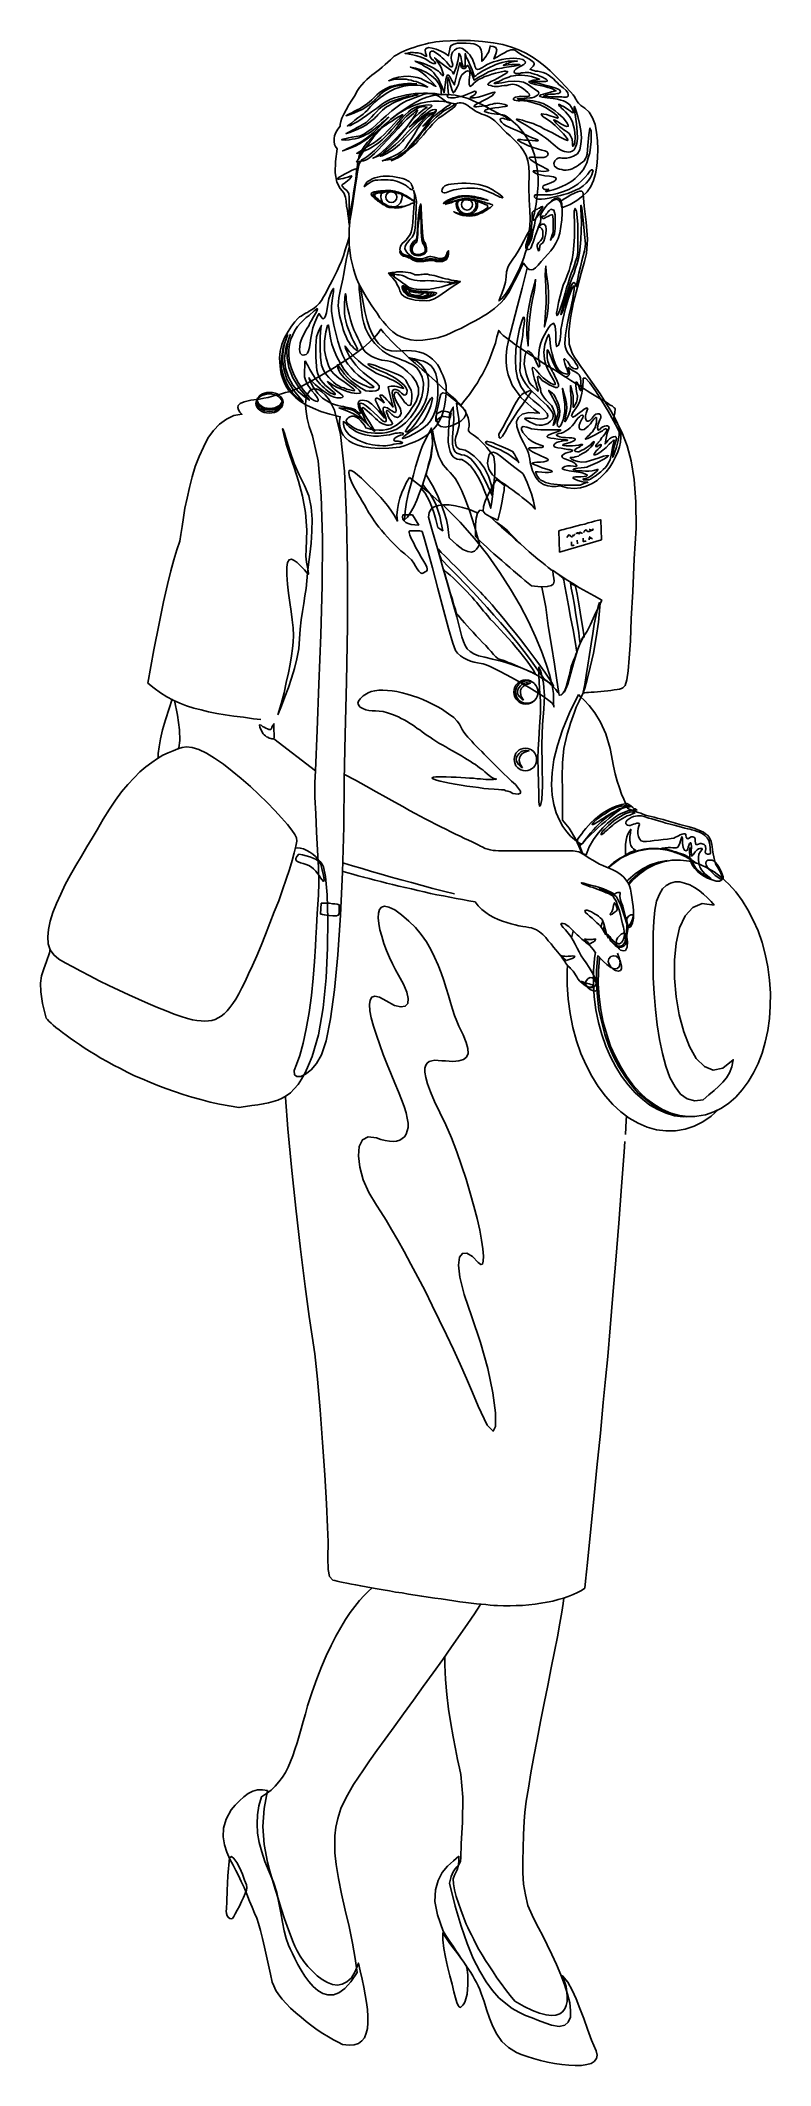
# Model space of a CAD drawing. Header units: millimetres. Extents: x -1576.77 to -1576.16, y 1849.65 to 1851.33.
import ezdxf

# ---------------------------------------------------------------- set-up
doc = ezdxf.new("R2010")
doc.units = ezdxf.units.MM
doc.header["$LTSCALE"] = 10
doc.layers.add('Humanos', color=2, linetype='Continuous')

msp = doc.modelspace()

# ---------------------------------------------------------------- linework, layer by layer
at = {"layer": 'Humanos'}
msp.add_line((-1576.5773, 1850.7471), (-1576.5426, 1850.7204), dxfattribs=at)
for points in [[(-1576.5147, 1851.1741), (-1576.5132, 1851.1815), (-1576.5117, 1851.1894), (-1576.5106, 1851.1974), (-1576.5096, 1851.205), (-1576.5086, 1851.2117), (-1576.5077, 1851.2176), (-1576.5069, 1851.2218), (-1576.5062, 1851.2243), (-1576.505, 1851.2266), (-1576.5041, 1851.2277), (-1576.5031, 1851.2283), (-1576.5016, 1851.229), (-1576.4999, 1851.2302), (-1576.4972, 1851.2325), (-1576.4936, 1851.2355), (-1576.4896, 1851.2393), (-1576.4856, 1851.2432), (-1576.4817, 1851.247), (-1576.4783, 1851.2506), (-1576.4758, 1851.2535), (-1576.4733, 1851.2567), (-1576.4705, 1851.2601), (-1576.4673, 1851.2636), (-1576.4638, 1851.2666), (-1576.4602, 1851.2693), (-1576.4568, 1851.271), (-1576.4531, 1851.272), (-1576.4499, 1851.2714), (-1576.4535, 1851.2689), (-1576.4568, 1851.2662), (-1576.46, 1851.263), (-1576.4631, 1851.2598), (-1576.4659, 1851.2563), (-1576.469, 1851.2529), (-1576.472, 1851.2495), (-1576.4751, 1851.2462), (-1576.4781, 1851.2432), (-1576.481, 1851.2401), (-1576.4838, 1851.2374), (-1576.4863, 1851.2351), (-1576.4886, 1851.233), (-1576.4909, 1851.2313), (-1576.493, 1851.23), (-1576.4949, 1851.229), (-1576.4903, 1851.2309), (-1576.4861, 1851.233), (-1576.4823, 1851.2353), (-1576.4791, 1851.2378), (-1576.476, 1851.2405), (-1576.4733, 1851.243), (-1576.4707, 1851.2456), (-1576.4684, 1851.2481), (-1576.4659, 1851.2508), (-1576.4631, 1851.2538), (-1576.46, 1851.2567), (-1576.4569, 1851.2598), (-1576.4537, 1851.2622), (-1576.4508, 1851.2645), (-1576.4482, 1851.2661), (-1576.4459, 1851.2668), (-1576.4444, 1851.267), (-1576.4434, 1851.2674), (-1576.4432, 1851.2674), (-1576.4438, 1851.2672), (-1576.4449, 1851.2666), (-1576.4466, 1851.2655), (-1576.4489, 1851.2636), (-1576.452, 1851.2607), (-1576.455, 1851.2573), (-1576.4579, 1851.2533), (-1576.4604, 1851.2491), (-1576.4629, 1851.2451), (-1576.4655, 1851.2411), (-1576.4682, 1851.2374), (-1576.4713, 1851.2344), (-1576.4745, 1851.2323), (-1576.4777, 1851.2308), (-1576.4804, 1851.2296), (-1576.4825, 1851.2287), (-1576.4842, 1851.2279), (-1576.4856, 1851.2275), (-1576.4863, 1851.2271), (-1576.4869, 1851.2269), (-1576.4871, 1851.2269), (-1576.4844, 1851.2273), (-1576.4821, 1851.2277), (-1576.48, 1851.2281), (-1576.4781, 1851.2285), (-1576.4764, 1851.2289), (-1576.4749, 1851.2292), (-1576.4733, 1851.23), (-1576.4718, 1851.2308), (-1576.4703, 1851.2319), (-1576.4688, 1851.2332), (-1576.4671, 1851.2348), (-1576.4652, 1851.2369), (-1576.4629, 1851.2392), (-1576.4606, 1851.2422), (-1576.4577, 1851.2454), (-1576.4547, 1851.2495), (-1576.452, 1851.2527), (-1576.4499, 1851.2554), (-1576.448, 1851.2575), (-1576.4463, 1851.2592), (-1576.4446, 1851.2609), (-1576.4423, 1851.263), (-1576.4396, 1851.2653), (-1576.436, 1851.2682), (-1576.4344, 1851.2691), (-1576.4331, 1851.2699), (-1576.4321, 1851.2704), (-1576.4314, 1851.2708), (-1576.4306, 1851.2712), (-1576.4299, 1851.2716), (-1576.4291, 1851.2722), (-1576.4281, 1851.2727), (-1576.427, 1851.2735), (-1576.4259, 1851.2741), (-1576.4245, 1851.2746), (-1576.4232, 1851.275), (-1576.4217, 1851.275), (-1576.4199, 1851.2746), (-1576.418, 1851.2739), (-1576.4161, 1851.2727), (-1576.4142, 1851.2712), (-1576.4123, 1851.2701), (-1576.4104, 1851.2687), (-1576.4085, 1851.2676), (-1576.4066, 1851.2666), (-1576.4045, 1851.2657), (-1576.4024, 1851.2649), (-1576.4003, 1851.2641), (-1576.398, 1851.2632), (-1576.3959, 1851.2617), (-1576.3936, 1851.26), (-1576.3915, 1851.2578), (-1576.389, 1851.2554), (-1576.3866, 1851.2529), (-1576.3839, 1851.2502), (-1576.381, 1851.2475), (-1576.378, 1851.2447), (-1576.3751, 1851.2418), (-1576.3722, 1851.2388), (-1576.3698, 1851.2351), (-1576.3677, 1851.2313), (-1576.3661, 1851.2269), (-1576.3654, 1851.222), (-1576.3652, 1851.2164), (-1576.3654, 1851.205), (-1576.365, 1851.1945), (-1576.3646, 1851.1857), (-1576.3644, 1851.1787), (-1576.3646, 1851.1726), (-1576.3654, 1851.1667), (-1576.3665, 1851.1613), (-1576.3679, 1851.1569), (-1576.368, 1851.1556), (-1576.3679, 1851.1546), (-1576.3673, 1851.1537), (-1576.3665, 1851.1533), (-1576.3656, 1851.1533), (-1576.3646, 1851.1535), (-1576.3637, 1851.1543), (-1576.3631, 1851.1556), (-1576.3625, 1851.1573), (-1576.3618, 1851.1594), (-1576.361, 1851.1619), (-1576.36, 1851.1647), (-1576.3589, 1851.1674), (-1576.3579, 1851.1705), (-1576.3568, 1851.1733), (-1576.3558, 1851.176), (-1576.3553, 1851.1789), (-1576.3556, 1851.1802), (-1576.3556, 1851.1819), (-1576.3539, 1851.1854), (-1576.3522, 1851.1878), (-1576.3499, 1851.1905), (-1576.3474, 1851.1926), (-1576.345, 1851.1943), (-1576.3425, 1851.1949), (-1576.3404, 1851.1943), (-1576.3389, 1851.192), (-1576.3379, 1851.1878), (-1576.3312, 1851.1907), (-1576.3255, 1851.1939), (-1576.3209, 1851.1974), (-1576.3169, 1851.2012), (-1576.3139, 1851.2056), (-1576.3116, 1851.2105), (-1576.3099, 1851.2161), (-1576.3089, 1851.2224), (-1576.3083, 1851.2292), (-1576.3081, 1851.2365), (-1576.3083, 1851.2435), (-1576.3091, 1851.2506), (-1576.3104, 1851.2569), (-1576.3125, 1851.2626), (-1576.3152, 1851.2672), (-1576.3188, 1851.2706), (-1576.3221, 1851.2729), (-1576.3242, 1851.2746), (-1576.3253, 1851.276), (-1576.3259, 1851.2771), (-1576.3265, 1851.2783), (-1576.3272, 1851.2796), (-1576.3286, 1851.2815), (-1576.3307, 1851.284), (-1576.335, 1851.2886), (-1576.3392, 1851.293), (-1576.3434, 1851.2973), (-1576.3478, 1851.3015), (-1576.3522, 1851.3054), (-1576.357, 1851.3092), (-1576.3619, 1851.3126), (-1576.3673, 1851.3158), (-1576.3732, 1851.3187), (-1576.3797, 1851.3212), (-1576.3869, 1851.3233), (-1576.3949, 1851.3248), (-1576.4039, 1851.326), (-1576.4138, 1851.3267), (-1576.4247, 1851.3267), (-1576.4367, 1851.3263), (-1576.4396, 1851.326), (-1576.4425, 1851.3256), (-1576.4455, 1851.325), (-1576.4486, 1851.3244), (-1576.4516, 1851.3237), (-1576.4549, 1851.3229), (-1576.4579, 1851.322), (-1576.461, 1851.321), (-1576.4638, 1851.32), (-1576.4667, 1851.3189), (-1576.4692, 1851.3179), (-1576.4716, 1851.3168), (-1576.4737, 1851.3157), (-1576.4756, 1851.3145), (-1576.4772, 1851.3136), (-1576.4785, 1851.3124), (-1576.4804, 1851.3107), (-1576.4825, 1851.3086), (-1576.4846, 1851.3067), (-1576.4871, 1851.3046), (-1576.4894, 1851.3027), (-1576.4917, 1851.301), (-1576.4938, 1851.2992), (-1576.4957, 1851.2979), (-1576.4978, 1851.2964), (-1576.4999, 1851.2943), (-1576.5022, 1851.2922), (-1576.5041, 1851.2899), (-1576.506, 1851.2876), (-1576.5077, 1851.2853), (-1576.5088, 1851.2832), (-1576.5096, 1851.2813), (-1576.5125, 1851.2773), (-1576.5149, 1851.2733), (-1576.5172, 1851.2693), (-1576.5191, 1851.2657), (-1576.5207, 1851.2622), (-1576.5216, 1851.2594), (-1576.5222, 1851.2571), (-1576.522, 1851.2556), (-1576.5241, 1851.2531), (-1576.5256, 1851.2504), (-1576.5268, 1851.2477), (-1576.5272, 1851.2453), (-1576.5272, 1851.2428), (-1576.5268, 1851.2405), (-1576.526, 1851.2386), (-1576.5247, 1851.2369), (-1576.526, 1851.2264), (-1576.5262, 1851.217), (-1576.5249, 1851.2092), (-1576.522, 1851.2039), (-1576.5189, 1851.2002), (-1576.5176, 1851.1968), (-1576.517, 1851.1934), (-1576.5167, 1851.1892), (-1576.5161, 1851.1855), (-1576.5157, 1851.1827), (-1576.5151, 1851.1792), (-1576.5147, 1851.1741)], [(-1576.4598, 1851.3166), (-1576.4575, 1851.3166), (-1576.4552, 1851.316), (-1576.4533, 1851.3151), (-1576.4518, 1851.3141), (-1576.4508, 1851.3136), (-1576.4503, 1851.3136), (-1576.4505, 1851.3143), (-1576.4512, 1851.3166), (-1576.4516, 1851.3189), (-1576.4507, 1851.3202), (-1576.4486, 1851.3208), (-1576.4457, 1851.3204), (-1576.4423, 1851.3195), (-1576.4386, 1851.3179), (-1576.4352, 1851.3162), (-1576.4321, 1851.3141), (-1576.432, 1851.3145), (-1576.4318, 1851.316), (-1576.4312, 1851.3181), (-1576.4308, 1851.3212), (-1576.4299, 1851.3227), (-1576.4276, 1851.3237), (-1576.4245, 1851.3244), (-1576.4211, 1851.3246), (-1576.4175, 1851.3246), (-1576.4138, 1851.3242), (-1576.411, 1851.3239), (-1576.4089, 1851.3231), (-1576.4064, 1851.3216), (-1576.4051, 1851.3191), (-1576.4045, 1851.3153), (-1576.4043, 1851.3094), (-1576.4041, 1851.3096), (-1576.4035, 1851.3101), (-1576.4028, 1851.3111), (-1576.4018, 1851.3122), (-1576.4009, 1851.3137), (-1576.3999, 1851.3153), (-1576.399, 1851.3168), (-1576.3984, 1851.3185), (-1576.3978, 1851.321), (-1576.3976, 1851.3221), (-1576.397, 1851.3221), (-1576.3949, 1851.3218), (-1576.3928, 1851.3208), (-1576.3921, 1851.3187), (-1576.3928, 1851.3157), (-1576.3944, 1851.3115), (-1576.394, 1851.3117), (-1576.393, 1851.3122), (-1576.3915, 1851.3132), (-1576.3898, 1851.3143), (-1576.3877, 1851.3155), (-1576.3856, 1851.3166), (-1576.3835, 1851.3178), (-1576.3818, 1851.3185), (-1576.3803, 1851.3191), (-1576.3789, 1851.3191), (-1576.3778, 1851.3189), (-1576.3764, 1851.3183), (-1576.3751, 1851.3174), (-1576.3732, 1851.316), (-1576.3709, 1851.3145), (-1576.3679, 1851.3128), (-1576.3648, 1851.3111), (-1576.3627, 1851.3096), (-1576.3614, 1851.3086), (-1576.361, 1851.3076), (-1576.361, 1851.3067), (-1576.3618, 1851.3055), (-1576.3629, 1851.3044), (-1576.3644, 1851.3029), (-1576.3642, 1851.3029), (-1576.3638, 1851.3027), (-1576.3633, 1851.3025), (-1576.3623, 1851.3021), (-1576.3612, 1851.3017), (-1576.3598, 1851.3014), (-1576.3579, 1851.3012), (-1576.3558, 1851.3008), (-1576.3535, 1851.3002), (-1576.3513, 1851.2994), (-1576.3492, 1851.2981), (-1576.3471, 1851.2966), (-1576.345, 1851.2949), (-1576.3432, 1851.2931), (-1576.3417, 1851.2916), (-1576.3406, 1851.2903), (-1576.3368, 1851.2874), (-1576.3345, 1851.2851), (-1576.3331, 1851.2832), (-1576.3326, 1851.2817), (-1576.3327, 1851.2806), (-1576.3335, 1851.28), (-1576.3345, 1851.2796), (-1576.3354, 1851.2796), (-1576.3366, 1851.2798), (-1576.3379, 1851.28), (-1576.3396, 1851.28), (-1576.3415, 1851.28), (-1576.3438, 1851.28), (-1576.3465, 1851.28), (-1576.3497, 1851.2802), (-1576.3532, 1851.2804), (-1576.353, 1851.2804), (-1576.3528, 1851.2807), (-1576.3522, 1851.2809), (-1576.3513, 1851.2813), (-1576.3503, 1851.2817), (-1576.349, 1851.2819), (-1576.3476, 1851.2823), (-1576.3459, 1851.2823), (-1576.3442, 1851.2823), (-1576.3429, 1851.2825), (-1576.3417, 1851.2826), (-1576.3406, 1851.2828), (-1576.34, 1851.2832), (-1576.3394, 1851.2836), (-1576.3392, 1851.2842), (-1576.3394, 1851.2849), (-1576.34, 1851.2857), (-1576.3415, 1851.2865), (-1576.3438, 1851.2874), (-1576.3465, 1851.2882), (-1576.3495, 1851.2891), (-1576.3528, 1851.2899), (-1576.3564, 1851.2909), (-1576.3598, 1851.2916), (-1576.3623, 1851.2922), (-1576.3631, 1851.2926), (-1576.3625, 1851.2928), (-1576.3608, 1851.2928), (-1576.3585, 1851.2926), (-1576.3558, 1851.2926), (-1576.3534, 1851.2926), (-1576.3513, 1851.2928), (-1576.3501, 1851.2931), (-1576.3501, 1851.2937), (-1576.3509, 1851.2945), (-1576.3522, 1851.2952), (-1576.3541, 1851.2962), (-1576.3562, 1851.2972), (-1576.3585, 1851.2981), (-1576.3606, 1851.2989), (-1576.3625, 1851.2994), (-1576.364, 1851.2998), (-1576.3656, 1851.3002), (-1576.3669, 1851.3002), (-1576.3684, 1851.3002), (-1576.37, 1851.3), (-1576.3715, 1851.2998), (-1576.3732, 1851.2994), (-1576.3751, 1851.2992), (-1576.3764, 1851.2994), (-1576.3774, 1851.3), (-1576.3776, 1851.3008), (-1576.3772, 1851.3017), (-1576.3763, 1851.3029), (-1576.3743, 1851.3042), (-1576.3719, 1851.3054), (-1576.3696, 1851.3067), (-1576.3684, 1851.3078), (-1576.3682, 1851.309), (-1576.369, 1851.3099), (-1576.3705, 1851.3109), (-1576.3728, 1851.3115), (-1576.3753, 1851.3118), (-1576.3783, 1851.312), (-1576.3814, 1851.3118), (-1576.3846, 1851.3115), (-1576.3879, 1851.3109), (-1576.3913, 1851.3099), (-1576.3946, 1851.309), (-1576.3976, 1851.3078), (-1576.4001, 1851.3067), (-1576.4022, 1851.3054), (-1576.4039, 1851.3042), (-1576.4054, 1851.3034), (-1576.4066, 1851.3029), (-1576.4077, 1851.3027), (-1576.4087, 1851.3029), (-1576.4094, 1851.3033), (-1576.4098, 1851.3042), (-1576.4102, 1851.3054), (-1576.4106, 1851.3069), (-1576.411, 1851.3082), (-1576.4115, 1851.3097), (-1576.4121, 1851.3113), (-1576.4133, 1851.313), (-1576.4144, 1851.3147), (-1576.4161, 1851.3164), (-1576.4182, 1851.3185), (-1576.4205, 1851.32), (-1576.4228, 1851.3206), (-1576.4251, 1851.32), (-1576.427, 1851.3187), (-1576.4287, 1851.317), (-1576.4297, 1851.3147), (-1576.43, 1851.3124), (-1576.4295, 1851.3101), (-1576.4285, 1851.3067), (-1576.4291, 1851.305), (-1576.4304, 1851.305), (-1576.4321, 1851.3067), (-1576.4329, 1851.3078), (-1576.4337, 1851.309), (-1576.4348, 1851.3101), (-1576.436, 1851.3113), (-1576.4373, 1851.3124), (-1576.4388, 1851.3136), (-1576.4405, 1851.3151), (-1576.4426, 1851.3166), (-1576.4446, 1851.3178), (-1576.4461, 1851.3179), (-1576.447, 1851.3174), (-1576.4476, 1851.3162), (-1576.4476, 1851.3149), (-1576.4472, 1851.3132), (-1576.4463, 1851.3115), (-1576.4447, 1851.3101), (-1576.4434, 1851.309), (-1576.4428, 1851.3082), (-1576.443, 1851.3076), (-1576.4438, 1851.3076), (-1576.4449, 1851.3076), (-1576.4463, 1851.3082), (-1576.4478, 1851.309), (-1576.4493, 1851.3101), (-1576.4516, 1851.3115), (-1576.4547, 1851.3128), (-1576.4583, 1851.3139), (-1576.4617, 1851.3147), (-1576.4648, 1851.3155), (-1576.4671, 1851.3158), (-1576.4682, 1851.316), (-1576.4676, 1851.316), (-1576.4659, 1851.3162), (-1576.465, 1851.3164), (-1576.4642, 1851.3166), (-1576.4636, 1851.3168), (-1576.4631, 1851.3168), (-1576.4625, 1851.3168), (-1576.4613, 1851.3168), (-1576.4598, 1851.3166)], [(-1576.4358, 1851.2834), (-1576.4367, 1851.2865), (-1576.4379, 1851.2893), (-1576.4392, 1851.2922), (-1576.4407, 1851.2951), (-1576.4426, 1851.2975), (-1576.4444, 1851.2998), (-1576.4463, 1851.3017), (-1576.4482, 1851.3033), (-1576.4501, 1851.3044), (-1576.4522, 1851.3055), (-1576.4541, 1851.3067), (-1576.456, 1851.3076), (-1576.4575, 1851.3084), (-1576.4587, 1851.309), (-1576.4594, 1851.3094), (-1576.4598, 1851.3096), (-1576.4566, 1851.3088), (-1576.4533, 1851.3078), (-1576.4501, 1851.3065), (-1576.447, 1851.3052), (-1576.4444, 1851.3038), (-1576.4423, 1851.3025), (-1576.4405, 1851.3014), (-1576.4394, 1851.3002), (-1576.4379, 1851.2985), (-1576.4365, 1851.2975), (-1576.4363, 1851.2985), (-1576.4373, 1851.3019), (-1576.4383, 1851.3042), (-1576.4394, 1851.3063), (-1576.4405, 1851.308), (-1576.4415, 1851.3096), (-1576.4423, 1851.3109), (-1576.443, 1851.3117), (-1576.4434, 1851.3122), (-1576.4436, 1851.3124), (-1576.4411, 1851.3101), (-1576.4386, 1851.3082), (-1576.4362, 1851.3065), (-1576.4341, 1851.305), (-1576.432, 1851.3034), (-1576.4302, 1851.3021), (-1576.4289, 1851.3006), (-1576.428, 1851.2989), (-1576.4257, 1851.3044), (-1576.4243, 1851.3097), (-1576.4236, 1851.3139), (-1576.4234, 1851.316), (-1576.423, 1851.3157), (-1576.422, 1851.3134), (-1576.4213, 1851.3101), (-1576.4207, 1851.3073), (-1576.4201, 1851.3054), (-1576.4192, 1851.3048), (-1576.4184, 1851.3059), (-1576.4182, 1851.3092), (-1576.4184, 1851.3126), (-1576.4184, 1851.3145), (-1576.4182, 1851.3157), (-1576.4182, 1851.3158), (-1576.4173, 1851.313), (-1576.4159, 1851.3101), (-1576.4148, 1851.3073), (-1576.4136, 1851.3048), (-1576.4125, 1851.3023), (-1576.4117, 1851.3), (-1576.4112, 1851.2981), (-1576.411, 1851.2966), (-1576.4094, 1851.2975), (-1576.4079, 1851.2987), (-1576.406, 1851.2998), (-1576.4041, 1851.3012), (-1576.402, 1851.3023), (-1576.3997, 1851.3034), (-1576.3974, 1851.3046), (-1576.3951, 1851.3057), (-1576.3927, 1851.3067), (-1576.3902, 1851.3076), (-1576.3875, 1851.3084), (-1576.385, 1851.309), (-1576.3824, 1851.3096), (-1576.3799, 1851.3097), (-1576.3774, 1851.3099), (-1576.3749, 1851.3097), (-1576.3778, 1851.3092), (-1576.3803, 1851.3088), (-1576.3822, 1851.308), (-1576.3839, 1851.3075), (-1576.385, 1851.3069), (-1576.386, 1851.3065), (-1576.3864, 1851.3063), (-1576.3866, 1851.3061), (-1576.3825, 1851.3065), (-1576.3795, 1851.3067), (-1576.377, 1851.3069), (-1576.3753, 1851.3069), (-1576.374, 1851.3067), (-1576.3732, 1851.3067), (-1576.3728, 1851.3065), (-1576.3726, 1851.3065), (-1576.3751, 1851.3059), (-1576.3776, 1851.3055), (-1576.3799, 1851.3052), (-1576.382, 1851.3048), (-1576.3839, 1851.3046), (-1576.386, 1851.3042), (-1576.3879, 1851.3038), (-1576.3898, 1851.3034), (-1576.3919, 1851.3031), (-1576.394, 1851.3023), (-1576.3963, 1851.3015), (-1576.3988, 1851.3006), (-1576.4012, 1851.2992), (-1576.4041, 1851.2977), (-1576.4074, 1851.296), (-1576.4108, 1851.2939), (-1576.4125, 1851.2981), (-1576.4138, 1851.3014), (-1576.4148, 1851.3036), (-1576.4155, 1851.3052), (-1576.4161, 1851.3059), (-1576.4165, 1851.3061), (-1576.4169, 1851.3057), (-1576.4173, 1851.3048), (-1576.4184, 1851.3034), (-1576.4199, 1851.3034), (-1576.4213, 1851.3044), (-1576.422, 1851.3061), (-1576.4222, 1851.3076), (-1576.4224, 1851.3082), (-1576.4226, 1851.3084), (-1576.4226, 1851.3084), (-1576.4251, 1851.2985), (-1576.4266, 1851.293), (-1576.427, 1851.2905), (-1576.4272, 1851.2899), (-1576.4293, 1851.2935), (-1576.4308, 1851.2962), (-1576.432, 1851.2979), (-1576.4329, 1851.2981), (-1576.4335, 1851.2972), (-1576.4342, 1851.2943), (-1576.435, 1851.2899), (-1576.4358, 1851.2834)], [(-1576.4583, 1851.2907), (-1576.4602, 1851.2907), (-1576.4629, 1851.2909), (-1576.4661, 1851.2909), (-1576.4695, 1851.2907), (-1576.4732, 1851.2903), (-1576.477, 1851.2895), (-1576.4806, 1851.2886), (-1576.484, 1851.287), (-1576.4869, 1851.2853), (-1576.4896, 1851.2834), (-1576.4917, 1851.2815), (-1576.4938, 1851.2794), (-1576.4959, 1851.2775), (-1576.498, 1851.2754), (-1576.5006, 1851.2735), (-1576.5035, 1851.2716), (-1576.5056, 1851.2704), (-1576.5079, 1851.2691), (-1576.5102, 1851.268), (-1576.5123, 1851.2668), (-1576.5142, 1851.2659), (-1576.5159, 1851.2651), (-1576.5168, 1851.2645), (-1576.5172, 1851.2643), (-1576.5138, 1851.2653), (-1576.5106, 1851.2664), (-1576.5071, 1851.268), (-1576.5039, 1851.2695), (-1576.5008, 1851.2714), (-1576.498, 1851.2733), (-1576.4957, 1851.275), (-1576.4936, 1851.2769), (-1576.4926, 1851.2779), (-1576.4919, 1851.2788), (-1576.4909, 1851.28), (-1576.4898, 1851.2809), (-1576.4886, 1851.2821), (-1576.4873, 1851.2832), (-1576.4858, 1851.2844), (-1576.484, 1851.2855), (-1576.4819, 1851.2865), (-1576.4796, 1851.2876), (-1576.4772, 1851.2884), (-1576.4741, 1851.2891), (-1576.4709, 1851.2897), (-1576.4671, 1851.2903), (-1576.4629, 1851.2905), (-1576.4583, 1851.2907)], [(-1576.4381, 1851.2815), (-1576.4405, 1851.2821), (-1576.4432, 1851.2826), (-1576.4463, 1851.2828), (-1576.4495, 1851.283), (-1576.4528, 1851.283), (-1576.4562, 1851.2828), (-1576.4598, 1851.2826), (-1576.4632, 1851.2823), (-1576.4669, 1851.2815), (-1576.4703, 1851.2809), (-1576.4737, 1851.28), (-1576.477, 1851.279), (-1576.48, 1851.2779), (-1576.4829, 1851.2765), (-1576.4854, 1851.2752), (-1576.4877, 1851.2737), (-1576.4919, 1851.2704), (-1576.4961, 1851.2674), (-1576.5001, 1851.2645), (-1576.5039, 1851.2619), (-1576.5075, 1851.2596), (-1576.5107, 1851.2577), (-1576.5136, 1851.2563), (-1576.5161, 1851.2558), (-1576.5128, 1851.2582), (-1576.51, 1851.2605), (-1576.5073, 1851.2624), (-1576.505, 1851.2641), (-1576.5031, 1851.2657), (-1576.5012, 1851.2672), (-1576.4997, 1851.2687), (-1576.4982, 1851.2703), (-1576.4968, 1851.2718), (-1576.4951, 1851.2737), (-1576.4932, 1851.2754), (-1576.4911, 1851.2775), (-1576.4886, 1851.2794), (-1576.4859, 1851.2813), (-1576.4831, 1851.2832), (-1576.48, 1851.2849), (-1576.4766, 1851.2865), (-1576.4732, 1851.2876), (-1576.4695, 1851.2888), (-1576.4657, 1851.2893), (-1576.4619, 1851.2897), (-1576.4577, 1851.2897), (-1576.4535, 1851.2891), (-1576.4493, 1851.288), (-1576.4512, 1851.2891), (-1576.4531, 1851.2901), (-1576.455, 1851.291), (-1576.4571, 1851.2918), (-1576.4591, 1851.2926), (-1576.4611, 1851.2931), (-1576.4632, 1851.2937), (-1576.4652, 1851.2941), (-1576.4673, 1851.2945), (-1576.4694, 1851.2947), (-1576.4714, 1851.2947), (-1576.4735, 1851.2947), (-1576.4756, 1851.2945), (-1576.4777, 1851.2943), (-1576.4796, 1851.2939), (-1576.4817, 1851.2933), (-1576.4777, 1851.2951), (-1576.4735, 1851.2962), (-1576.4694, 1851.2968), (-1576.4653, 1851.297), (-1576.4615, 1851.2966), (-1576.4581, 1851.296), (-1576.455, 1851.2951), (-1576.4526, 1851.2939), (-1576.4505, 1851.2928), (-1576.4486, 1851.2918), (-1576.4468, 1851.2909), (-1576.4453, 1851.2901), (-1576.4442, 1851.2895), (-1576.4434, 1851.2891), (-1576.4428, 1851.2888), (-1576.4426, 1851.2888), (-1576.4457, 1851.292), (-1576.4482, 1851.2947), (-1576.4507, 1851.2972), (-1576.4529, 1851.2991), (-1576.4552, 1851.3008), (-1576.4577, 1851.3023), (-1576.4606, 1851.3034), (-1576.4638, 1851.3046), (-1576.4596, 1851.3038), (-1576.455, 1851.3023), (-1576.4505, 1851.3002), (-1576.4463, 1851.2975), (-1576.4426, 1851.2943), (-1576.4398, 1851.2905), (-1576.4383, 1851.2863), (-1576.4381, 1851.2815)], [(-1576.4321, 1851.2821), (-1576.4327, 1851.2874), (-1576.4329, 1851.293), (-1576.4325, 1851.296), (-1576.4316, 1851.2939), (-1576.4302, 1851.2889), (-1576.4291, 1851.2851), (-1576.428, 1851.2832), (-1576.427, 1851.284), (-1576.426, 1851.2861), (-1576.4249, 1851.288), (-1576.4239, 1851.2903), (-1576.423, 1851.2939), (-1576.4222, 1851.296), (-1576.4209, 1851.2981), (-1576.4194, 1851.2996), (-1576.4177, 1851.301), (-1576.4161, 1851.3015), (-1576.415, 1851.3014), (-1576.4144, 1851.3004), (-1576.4144, 1851.2985), (-1576.415, 1851.2937), (-1576.415, 1851.2901), (-1576.414, 1851.2886), (-1576.4123, 1851.2899), (-1576.411, 1851.2914), (-1576.4093, 1851.2928), (-1576.4072, 1851.2943), (-1576.4045, 1851.2954), (-1576.4018, 1851.2968), (-1576.399, 1851.2977), (-1576.3961, 1851.2987), (-1576.3932, 1851.2996), (-1576.3906, 1851.3002), (-1576.3881, 1851.3008), (-1576.386, 1851.3012), (-1576.3845, 1851.3012), (-1576.3833, 1851.301), (-1576.3829, 1851.3008), (-1576.3833, 1851.3002), (-1576.3845, 1851.2992), (-1576.3879, 1851.2973), (-1576.3911, 1851.2954), (-1576.3942, 1851.2939), (-1576.3969, 1851.2926), (-1576.3986, 1851.2912), (-1576.3995, 1851.2903), (-1576.399, 1851.2897), (-1576.397, 1851.2893), (-1576.3955, 1851.2889), (-1576.3942, 1851.2886), (-1576.393, 1851.2886), (-1576.3919, 1851.2886), (-1576.3907, 1851.2886), (-1576.3894, 1851.2888), (-1576.3879, 1851.2891), (-1576.3858, 1851.2893), (-1576.3837, 1851.2895), (-1576.382, 1851.2899), (-1576.3804, 1851.2903), (-1576.3789, 1851.2905), (-1576.3774, 1851.2903), (-1576.3759, 1851.2899), (-1576.3741, 1851.2891), (-1576.3721, 1851.288), (-1576.3698, 1851.2865), (-1576.3679, 1851.2849), (-1576.3661, 1851.2836), (-1576.3652, 1851.2825), (-1576.3648, 1851.2813), (-1576.3652, 1851.2806), (-1576.3667, 1851.2802), (-1576.3694, 1851.2802), (-1576.3722, 1851.2804), (-1576.3747, 1851.28), (-1576.3764, 1851.2796), (-1576.3776, 1851.279), (-1576.3782, 1851.2785), (-1576.3782, 1851.2777), (-1576.3774, 1851.2773), (-1576.3759, 1851.2769), (-1576.3743, 1851.2767), (-1576.3732, 1851.2767), (-1576.3722, 1851.2769), (-1576.3711, 1851.2769), (-1576.3696, 1851.2767), (-1576.3675, 1851.2765), (-1576.3646, 1851.2758), (-1576.3606, 1851.2748), (-1576.356, 1851.2733), (-1576.3516, 1851.271), (-1576.3476, 1851.2685), (-1576.3442, 1851.2662), (-1576.3419, 1851.2641), (-1576.341, 1851.2626), (-1576.3415, 1851.2622), (-1576.3442, 1851.263), (-1576.3476, 1851.2643), (-1576.3507, 1851.2653), (-1576.353, 1851.2657), (-1576.3545, 1851.2659), (-1576.3551, 1851.2655), (-1576.3547, 1851.2647), (-1576.3534, 1851.2634), (-1576.3507, 1851.2617), (-1576.3472, 1851.2592), (-1576.3434, 1851.2561), (-1576.3398, 1851.2527), (-1576.3366, 1851.2493), (-1576.3343, 1851.2464), (-1576.3331, 1851.2445), (-1576.3333, 1851.2437), (-1576.3356, 1851.2445), (-1576.3389, 1851.2462), (-1576.3423, 1851.2481), (-1576.3457, 1851.25), (-1576.3493, 1851.2517), (-1576.3528, 1851.2535), (-1576.356, 1851.2552), (-1576.3591, 1851.2565), (-1576.3619, 1851.2577), (-1576.3648, 1851.2586), (-1576.3679, 1851.2596), (-1576.3707, 1851.2605), (-1576.3732, 1851.2611), (-1576.3749, 1851.2615), (-1576.3757, 1851.2613), (-1576.3751, 1851.2607), (-1576.3732, 1851.2596), (-1576.3707, 1851.2582), (-1576.3686, 1851.2571), (-1576.3667, 1851.2559), (-1576.365, 1851.2548), (-1576.3629, 1851.2535), (-1576.3606, 1851.2519), (-1576.3577, 1851.25), (-1576.3541, 1851.2477), (-1576.3516, 1851.246), (-1576.3493, 1851.2443), (-1576.3472, 1851.2424), (-1576.3453, 1851.2407), (-1576.3434, 1851.2392), (-1576.3415, 1851.2376), (-1576.3396, 1851.2363), (-1576.3375, 1851.2351), (-1576.3358, 1851.2346), (-1576.3341, 1851.2342), (-1576.3324, 1851.234), (-1576.3308, 1851.2342), (-1576.3293, 1851.2348), (-1576.3278, 1851.2361), (-1576.3266, 1851.2382), (-1576.3255, 1851.2411), (-1576.3249, 1851.2454), (-1576.3253, 1851.2512), (-1576.3259, 1851.2575), (-1576.3266, 1851.2634), (-1576.3274, 1851.2683), (-1576.3278, 1851.2714), (-1576.3274, 1851.272), (-1576.3263, 1851.2689), (-1576.3246, 1851.2636), (-1576.3232, 1851.2578), (-1576.3223, 1851.2519), (-1576.3217, 1851.246), (-1576.3221, 1851.2407), (-1576.323, 1851.2361), (-1576.3251, 1851.2327), (-1576.3282, 1851.2306), (-1576.3314, 1851.2296), (-1576.3341, 1851.229), (-1576.3362, 1851.229), (-1576.3379, 1851.229), (-1576.339, 1851.2292), (-1576.3402, 1851.2292), (-1576.3411, 1851.229), (-1576.3421, 1851.2285), (-1576.3438, 1851.2268), (-1576.3446, 1851.2247), (-1576.344, 1851.2224), (-1576.3415, 1851.2206), (-1576.3398, 1851.2199), (-1576.3379, 1851.2195), (-1576.3362, 1851.2191), (-1576.3345, 1851.2191), (-1576.3327, 1851.2193), (-1576.331, 1851.2197), (-1576.3293, 1851.2203), (-1576.3276, 1851.2212), (-1576.3259, 1851.2222), (-1576.3242, 1851.2233), (-1576.3224, 1851.2245), (-1576.3207, 1851.2256), (-1576.3194, 1851.2269), (-1576.3183, 1851.2287), (-1576.3175, 1851.2304), (-1576.3169, 1851.2325), (-1576.3163, 1851.2395), (-1576.3156, 1851.2483), (-1576.3146, 1851.254), (-1576.3137, 1851.2517), (-1576.3135, 1851.2475), (-1576.3135, 1851.243), (-1576.3141, 1851.2382), (-1576.3148, 1851.2336), (-1576.316, 1851.2292), (-1576.3173, 1851.2252), (-1576.3188, 1851.2218), (-1576.3204, 1851.2193), (-1576.3219, 1851.2174), (-1576.3234, 1851.2157), (-1576.3251, 1851.214), (-1576.3268, 1851.2123), (-1576.3287, 1851.2107), (-1576.3305, 1851.2094), (-1576.3324, 1851.2083), (-1576.3343, 1851.2073), (-1576.3381, 1851.2056), (-1576.3419, 1851.204), (-1576.3453, 1851.2027), (-1576.3484, 1851.2018), (-1576.3505, 1851.2014), (-1576.3514, 1851.2014), (-1576.3511, 1851.202), (-1576.3488, 1851.2033), (-1576.3507, 1851.2031), (-1576.352, 1851.2031), (-1576.3532, 1851.2037), (-1576.3537, 1851.2042), (-1576.3539, 1851.205), (-1576.3534, 1851.206), (-1576.3524, 1851.2067), (-1576.3507, 1851.2073), (-1576.3486, 1851.2079), (-1576.3465, 1851.2088), (-1576.3446, 1851.2098), (-1576.3432, 1851.2109), (-1576.3427, 1851.2119), (-1576.3431, 1851.2128), (-1576.3448, 1851.2136), (-1576.3482, 1851.214), (-1576.3522, 1851.2144), (-1576.3556, 1851.2151), (-1576.3583, 1851.2159), (-1576.3604, 1851.2168), (-1576.3616, 1851.2176), (-1576.3619, 1851.2182), (-1576.3616, 1851.2186), (-1576.36, 1851.2186), (-1576.3577, 1851.2184), (-1576.3555, 1851.2182), (-1576.353, 1851.218), (-1576.3511, 1851.2182), (-1576.3495, 1851.2184), (-1576.349, 1851.2187), (-1576.3495, 1851.2195), (-1576.3514, 1851.2206), (-1576.3543, 1851.222), (-1576.357, 1851.2235), (-1576.3597, 1851.225), (-1576.3619, 1851.2264), (-1576.3637, 1851.2277), (-1576.3648, 1851.2289), (-1576.365, 1851.2296), (-1576.364, 1851.2298), (-1576.3625, 1851.2298), (-1576.3608, 1851.2298), (-1576.3591, 1851.2296), (-1576.3574, 1851.2296), (-1576.3556, 1851.2296), (-1576.3543, 1851.2296), (-1576.353, 1851.2296), (-1576.352, 1851.2298), (-1576.3513, 1851.2302), (-1576.3505, 1851.2308), (-1576.3497, 1851.2315), (-1576.3493, 1851.2323), (-1576.3495, 1851.2332), (-1576.3503, 1851.2342), (-1576.352, 1851.235), (-1576.3547, 1851.2357), (-1576.3581, 1851.2367), (-1576.3619, 1851.238), (-1576.3656, 1851.2393), (-1576.369, 1851.2409), (-1576.3719, 1851.2422), (-1576.3738, 1851.2434), (-1576.3747, 1851.2441), (-1576.374, 1851.2445), (-1576.3719, 1851.2445), (-1576.369, 1851.2441), (-1576.3658, 1851.2439), (-1576.3625, 1851.2437), (-1576.3598, 1851.2435), (-1576.3579, 1851.2435), (-1576.3576, 1851.2439), (-1576.3587, 1851.2445), (-1576.361, 1851.2453), (-1576.3633, 1851.2462), (-1576.3656, 1851.2474), (-1576.3679, 1851.2485), (-1576.3703, 1851.2496), (-1576.3728, 1851.2508), (-1576.3753, 1851.2519), (-1576.378, 1851.2531), (-1576.3812, 1851.2544), (-1576.3841, 1851.2558), (-1576.3864, 1851.2573), (-1576.3879, 1851.2586), (-1576.389, 1851.26), (-1576.3892, 1851.2611), (-1576.3886, 1851.2619), (-1576.3871, 1851.2622), (-1576.3856, 1851.2617), (-1576.3843, 1851.2613), (-1576.3829, 1851.2609), (-1576.3818, 1851.2607), (-1576.381, 1851.2607), (-1576.3808, 1851.2609), (-1576.381, 1851.2615), (-1576.382, 1851.2622), (-1576.3831, 1851.2632), (-1576.3841, 1851.2638), (-1576.3848, 1851.2643), (-1576.3858, 1851.2647), (-1576.3869, 1851.2649), (-1576.3883, 1851.2651), (-1576.3898, 1851.2655), (-1576.3919, 1851.2657), (-1576.3942, 1851.2659), (-1576.3965, 1851.2662), (-1576.3988, 1851.2666), (-1576.4005, 1851.2672), (-1576.4018, 1851.2676), (-1576.4022, 1851.2683), (-1576.4016, 1851.2689), (-1576.3997, 1851.2697), (-1576.3969, 1851.2703), (-1576.3936, 1851.2708), (-1576.3904, 1851.2712), (-1576.3873, 1851.2716), (-1576.3848, 1851.272), (-1576.3835, 1851.2723), (-1576.3835, 1851.2729), (-1576.3852, 1851.2735), (-1576.3877, 1851.2741), (-1576.3896, 1851.2744), (-1576.3913, 1851.2746), (-1576.3927, 1851.2744), (-1576.3942, 1851.2743), (-1576.3957, 1851.2739), (-1576.3976, 1851.2735), (-1576.3997, 1851.2729), (-1576.4022, 1851.2725), (-1576.4045, 1851.2722), (-1576.4068, 1851.2718), (-1576.4085, 1851.2716), (-1576.41, 1851.2716), (-1576.4108, 1851.2718), (-1576.411, 1851.2723), (-1576.4104, 1851.2729), (-1576.4093, 1851.2737), (-1576.4081, 1851.2743), (-1576.407, 1851.275), (-1576.4054, 1851.2756), (-1576.4041, 1851.2764), (-1576.4024, 1851.2771), (-1576.4009, 1851.2779), (-1576.3991, 1851.2788), (-1576.3974, 1851.28), (-1576.3959, 1851.2809), (-1576.3946, 1851.2821), (-1576.3938, 1851.283), (-1576.3934, 1851.2836), (-1576.394, 1851.2838), (-1576.3953, 1851.2836), (-1576.3978, 1851.2826), (-1576.4011, 1851.2815), (-1576.4043, 1851.2806), (-1576.4075, 1851.2798), (-1576.4104, 1851.2792), (-1576.4127, 1851.279), (-1576.414, 1851.279), (-1576.4142, 1851.2794), (-1576.4131, 1851.2802), (-1576.4114, 1851.2811), (-1576.41, 1851.2823), (-1576.4093, 1851.2832), (-1576.4091, 1851.284), (-1576.4094, 1851.2844), (-1576.4104, 1851.2846), (-1576.4117, 1851.2842), (-1576.4136, 1851.2832), (-1576.4163, 1851.2821), (-1576.4197, 1851.2809), (-1576.4236, 1851.28), (-1576.4272, 1851.2792), (-1576.4302, 1851.279), (-1576.4323, 1851.2794), (-1576.4331, 1851.2804), (-1576.4321, 1851.2821)], [(-1576.3904, 1851.2928), (-1576.3892, 1851.2933), (-1576.3881, 1851.2939), (-1576.3867, 1851.2945), (-1576.3852, 1851.2951), (-1576.3837, 1851.2958), (-1576.382, 1851.2964), (-1576.3803, 1851.297), (-1576.3782, 1851.2973), (-1576.3761, 1851.2977), (-1576.374, 1851.2979), (-1576.3715, 1851.2979), (-1576.3688, 1851.2977), (-1576.3661, 1851.2973), (-1576.3631, 1851.2968), (-1576.3598, 1851.2958), (-1576.3564, 1851.2947), (-1576.3593, 1851.2941), (-1576.3619, 1851.2937), (-1576.364, 1851.2931), (-1576.3652, 1851.2928), (-1576.3652, 1851.292), (-1576.3637, 1851.2912), (-1576.3602, 1851.2903), (-1576.3547, 1851.2891), (-1576.352, 1851.2886), (-1576.3495, 1851.2878), (-1576.3474, 1851.2872), (-1576.3457, 1851.2865), (-1576.3444, 1851.2859), (-1576.3434, 1851.2853), (-1576.3429, 1851.2851), (-1576.3427, 1851.2849), (-1576.3465, 1851.284), (-1576.3501, 1851.283), (-1576.3532, 1851.2823), (-1576.3555, 1851.2815), (-1576.3566, 1851.2807), (-1576.3562, 1851.2802), (-1576.3541, 1851.2796), (-1576.3501, 1851.279), (-1576.3453, 1851.2785), (-1576.3417, 1851.2779), (-1576.3389, 1851.2773), (-1576.3366, 1851.2765), (-1576.3349, 1851.2758), (-1576.3335, 1851.275), (-1576.3324, 1851.2741), (-1576.3314, 1851.2733), (-1576.3299, 1851.271), (-1576.3287, 1851.2685), (-1576.3287, 1851.2666), (-1576.3295, 1851.267), (-1576.3307, 1851.268), (-1576.3324, 1851.2693), (-1576.3345, 1851.2706), (-1576.3366, 1851.272), (-1576.3385, 1851.2729), (-1576.34, 1851.2737), (-1576.3406, 1851.2737), (-1576.3404, 1851.2729), (-1576.3394, 1851.2718), (-1576.3381, 1851.2704), (-1576.3366, 1851.2691), (-1576.3349, 1851.2676), (-1576.3333, 1851.2657), (-1576.3316, 1851.2636), (-1576.3303, 1851.2613), (-1576.3291, 1851.2588), (-1576.3276, 1851.2529), (-1576.327, 1851.2468), (-1576.3272, 1851.2418), (-1576.3282, 1851.2392), (-1576.3289, 1851.2388), (-1576.3291, 1851.2397), (-1576.3291, 1851.2418), (-1576.3295, 1851.2449), (-1576.3301, 1851.2466), (-1576.331, 1851.2481), (-1576.332, 1851.2495), (-1576.3333, 1851.2506), (-1576.3349, 1851.2517), (-1576.3362, 1851.2527), (-1576.3377, 1851.2537), (-1576.3389, 1851.2544), (-1576.34, 1851.2554), (-1576.3413, 1851.2567), (-1576.3427, 1851.258), (-1576.3438, 1851.2594), (-1576.3446, 1851.2603), (-1576.3446, 1851.2609), (-1576.3438, 1851.2607), (-1576.3421, 1851.2598), (-1576.3383, 1851.2573), (-1576.3354, 1851.2559), (-1576.3337, 1851.2554), (-1576.3327, 1851.2556), (-1576.3327, 1851.2565), (-1576.3335, 1851.258), (-1576.3349, 1851.2601), (-1576.3368, 1851.2624), (-1576.3387, 1851.2643), (-1576.341, 1851.2662), (-1576.3434, 1851.2682), (-1576.3459, 1851.2701), (-1576.3486, 1851.2716), (-1576.3511, 1851.2731), (-1576.3534, 1851.2743), (-1576.3553, 1851.275), (-1576.3572, 1851.2756), (-1576.3595, 1851.2762), (-1576.3619, 1851.2765), (-1576.3642, 1851.2769), (-1576.3665, 1851.2773), (-1576.3686, 1851.2775), (-1576.3703, 1851.2777), (-1576.3717, 1851.2779), (-1576.374, 1851.2781), (-1576.3749, 1851.2783), (-1576.3747, 1851.2783), (-1576.3738, 1851.2785), (-1576.3721, 1851.2786), (-1576.37, 1851.2786), (-1576.3673, 1851.2788), (-1576.3646, 1851.279), (-1576.3629, 1851.2792), (-1576.361, 1851.2798), (-1576.3595, 1851.2804), (-1576.3581, 1851.2813), (-1576.3574, 1851.2823), (-1576.357, 1851.2834), (-1576.3576, 1851.2844), (-1576.3591, 1851.2853), (-1576.361, 1851.2865), (-1576.3627, 1851.2878), (-1576.3648, 1851.2893), (-1576.3671, 1851.2907), (-1576.3698, 1851.292), (-1576.3732, 1851.2928), (-1576.3774, 1851.2931), (-1576.3825, 1851.2926), (-1576.385, 1851.2922), (-1576.3877, 1851.2916), (-1576.3902, 1851.2912), (-1576.3925, 1851.291), (-1576.3938, 1851.291), (-1576.3942, 1851.2912), (-1576.393, 1851.2918), (-1576.3904, 1851.2928)], [(-1576.4335, 1851.2754), (-1576.4358, 1851.2771), (-1576.4379, 1851.2788), (-1576.4403, 1851.2804), (-1576.4428, 1851.2817), (-1576.4457, 1851.2825), (-1576.4488, 1851.2826), (-1576.4524, 1851.2821), (-1576.4566, 1851.2806), (-1576.4604, 1851.279), (-1576.4632, 1851.2781), (-1576.4653, 1851.2773), (-1576.4671, 1851.2765), (-1576.469, 1851.2756), (-1576.4714, 1851.2741), (-1576.4747, 1851.2716), (-1576.4791, 1851.2682), (-1576.484, 1851.2641), (-1576.4882, 1851.2603), (-1576.492, 1851.2569), (-1576.4955, 1851.2538), (-1576.4987, 1851.2514), (-1576.502, 1851.2493), (-1576.5052, 1851.2477), (-1576.5088, 1851.247), (-1576.5123, 1851.2464), (-1576.5149, 1851.246), (-1576.517, 1851.2454), (-1576.5186, 1851.2451), (-1576.5197, 1851.2449), (-1576.5203, 1851.2445), (-1576.5207, 1851.2443), (-1576.5209, 1851.2443), (-1576.5176, 1851.2441), (-1576.5146, 1851.2443), (-1576.5121, 1851.2447), (-1576.5096, 1851.2451), (-1576.5075, 1851.2456), (-1576.5052, 1851.2464), (-1576.5031, 1851.2474), (-1576.501, 1851.2483), (-1576.4985, 1851.2496), (-1576.4959, 1851.2514), (-1576.493, 1851.2537), (-1576.4903, 1851.2559), (-1576.4877, 1851.258), (-1576.4852, 1851.2601), (-1576.4833, 1851.2619), (-1576.4817, 1851.263), (-1576.4869, 1851.2578), (-1576.4911, 1851.2537), (-1576.4945, 1851.2504), (-1576.4976, 1851.2477), (-1576.5002, 1851.2456), (-1576.5029, 1851.2437), (-1576.5056, 1851.242), (-1576.5088, 1851.2403), (-1576.5121, 1851.2388), (-1576.5146, 1851.2376), (-1576.5165, 1851.2367), (-1576.518, 1851.2361), (-1576.5189, 1851.2355), (-1576.5197, 1851.2353), (-1576.5199, 1851.2351), (-1576.5201, 1851.2351), (-1576.5161, 1851.2365), (-1576.5125, 1851.2378), (-1576.509, 1851.2392), (-1576.506, 1851.2409), (-1576.5029, 1851.2428), (-1576.4999, 1851.2447), (-1576.4968, 1851.2472), (-1576.4936, 1851.2496), (-1576.4907, 1851.2521), (-1576.4882, 1851.2538), (-1576.4861, 1851.2554), (-1576.4842, 1851.2565), (-1576.4825, 1851.2577), (-1576.4806, 1851.2588), (-1576.4787, 1851.2601), (-1576.4764, 1851.2617), (-1576.4751, 1851.2624), (-1576.4735, 1851.2634), (-1576.472, 1851.2643), (-1576.4707, 1851.2649), (-1576.4699, 1851.2651), (-1576.4699, 1851.2649), (-1576.4705, 1851.264), (-1576.4724, 1851.2622), (-1576.4749, 1851.26), (-1576.4774, 1851.2573), (-1576.48, 1851.2546), (-1576.4827, 1851.2517), (-1576.4854, 1851.2489), (-1576.4882, 1851.2462), (-1576.4913, 1851.2437), (-1576.4943, 1851.2416), (-1576.4974, 1851.2397), (-1576.5001, 1851.2382), (-1576.5025, 1851.2367), (-1576.5044, 1851.2353), (-1576.5062, 1851.2344), (-1576.5073, 1851.2336), (-1576.5081, 1851.2332), (-1576.5083, 1851.233), (-1576.5044, 1851.2342), (-1576.501, 1851.2355), (-1576.498, 1851.2369), (-1576.4951, 1851.2384), (-1576.4928, 1851.2401), (-1576.4905, 1851.2416), (-1576.4888, 1851.243), (-1576.4871, 1851.2443), (-1576.4852, 1851.2462), (-1576.4823, 1851.2493), (-1576.4791, 1851.2529), (-1576.4754, 1851.2569), (-1576.4718, 1851.2611), (-1576.4684, 1851.2647), (-1576.4653, 1851.2676), (-1576.4632, 1851.2695), (-1576.461, 1851.2706), (-1576.4579, 1851.2718), (-1576.4545, 1851.2725), (-1576.4512, 1851.2731), (-1576.4484, 1851.2733), (-1576.4463, 1851.2731), (-1576.4457, 1851.2725), (-1576.4466, 1851.2716), (-1576.4489, 1851.2699), (-1576.4516, 1851.2676), (-1576.4547, 1851.2649), (-1576.4575, 1851.262), (-1576.4604, 1851.2594), (-1576.4625, 1851.2571), (-1576.464, 1851.2556), (-1576.4646, 1851.255), (-1576.461, 1851.2578), (-1576.4577, 1851.2605), (-1576.4547, 1851.263), (-1576.452, 1851.2651), (-1576.4495, 1851.2668), (-1576.4472, 1851.2682), (-1576.4453, 1851.2691), (-1576.4434, 1851.2695), (-1576.4423, 1851.2693), (-1576.4423, 1851.2685), (-1576.443, 1851.2672), (-1576.4446, 1851.2653), (-1576.4466, 1851.2632), (-1576.4489, 1851.2607), (-1576.4512, 1851.258), (-1576.4533, 1851.2556), (-1576.4491, 1851.2592), (-1576.4455, 1851.2624), (-1576.4425, 1851.2651), (-1576.4398, 1851.2672), (-1576.4375, 1851.2689), (-1576.4358, 1851.2703), (-1576.4342, 1851.2714), (-1576.4329, 1851.2722), (-1576.431, 1851.2733), (-1576.4302, 1851.2741), (-1576.431, 1851.2746), (-1576.4335, 1851.2754)], [(-1576.4573, 1851.2815), (-1576.4594, 1851.2815), (-1576.4621, 1851.2809), (-1576.4655, 1851.2804), (-1576.4692, 1851.2794), (-1576.4732, 1851.2783), (-1576.4772, 1851.2769), (-1576.481, 1851.2754), (-1576.4844, 1851.2737), (-1576.4873, 1851.2718), (-1576.4898, 1851.2699), (-1576.492, 1851.2676), (-1576.494, 1851.2653), (-1576.4961, 1851.263), (-1576.4982, 1851.2609), (-1576.5006, 1851.2586), (-1576.5037, 1851.2567), (-1576.5058, 1851.2556), (-1576.5079, 1851.2544), (-1576.5102, 1851.2531), (-1576.5123, 1851.2519), (-1576.5142, 1851.251), (-1576.5159, 1851.2502), (-1576.5168, 1851.2496), (-1576.5172, 1851.2495), (-1576.514, 1851.2504), (-1576.5106, 1851.2517), (-1576.5073, 1851.2531), (-1576.5039, 1851.2548), (-1576.5008, 1851.2565), (-1576.4982, 1851.2584), (-1576.4957, 1851.2603), (-1576.4936, 1851.262), (-1576.4926, 1851.263), (-1576.4917, 1851.264), (-1576.4907, 1851.2651), (-1576.4896, 1851.2662), (-1576.4882, 1851.2676), (-1576.4869, 1851.2689), (-1576.4852, 1851.2703), (-1576.4835, 1851.2716), (-1576.4814, 1851.2729), (-1576.4789, 1851.2744), (-1576.4762, 1851.2758), (-1576.4732, 1851.2769), (-1576.4699, 1851.2783), (-1576.4661, 1851.2794), (-1576.4619, 1851.2806), (-1576.4573, 1851.2815)], [(-1576.5073, 1851.226), (-1576.5081, 1851.221), (-1576.5092, 1851.2098), (-1576.5106, 1851.1989), (-1576.5119, 1851.1909), (-1576.5134, 1851.1823), (-1576.5146, 1851.1701), (-1576.5147, 1851.1569), (-1576.5132, 1851.1459), (-1576.5121, 1851.1415), (-1576.5109, 1851.1373), (-1576.5098, 1851.1333), (-1576.5085, 1851.1291), (-1576.5065, 1851.1247), (-1576.5039, 1851.1197), (-1576.5006, 1851.114), (-1576.4962, 1851.1073), (-1576.4938, 1851.1037), (-1576.4913, 1851.1003), (-1576.489, 1851.0966), (-1576.4865, 1851.0934), (-1576.4838, 1851.0903), (-1576.4812, 1851.0875), (-1576.4783, 1851.0848), (-1576.4751, 1851.0825), (-1576.4714, 1851.0806), (-1576.4676, 1851.0793), (-1576.4634, 1851.0783), (-1576.4587, 1851.0778), (-1576.4533, 1851.0779), (-1576.4476, 1851.0787), (-1576.4411, 1851.08), (-1576.4341, 1851.0821), (-1576.43, 1851.084), (-1576.426, 1851.086), (-1576.422, 1851.0877), (-1576.4182, 1851.0896), (-1576.4144, 1851.0917), (-1576.4106, 1851.0936), (-1576.407, 1851.0957), (-1576.4033, 1851.0978), (-1576.4001, 1851.0999), (-1576.3969, 1851.102), (-1576.3938, 1851.1043), (-1576.3911, 1851.1067), (-1576.3885, 1851.1092), (-1576.3862, 1851.1117), (-1576.3841, 1851.1144), (-1576.3824, 1851.1172), (-1576.3795, 1851.1226), (-1576.3772, 1851.127), (-1576.3753, 1851.1306), (-1576.3738, 1851.1338), (-1576.3726, 1851.1363), (-1576.3717, 1851.1384), (-1576.3707, 1851.1403), (-1576.3698, 1851.1419), (-1576.368, 1851.1394), (-1576.3665, 1851.1377), (-1576.365, 1851.1365), (-1576.3635, 1851.1363), (-1576.3618, 1851.1367), (-1576.3598, 1851.138), (-1576.3576, 1851.1401), (-1576.3551, 1851.1432), (-1576.3524, 1851.1464), (-1576.3497, 1851.1493), (-1576.3472, 1851.1522), (-1576.3448, 1851.1552), (-1576.3429, 1851.1584), (-1576.341, 1851.1623), (-1576.3396, 1851.1669), (-1576.3387, 1851.1722), (-1576.3381, 1851.1779), (-1576.3377, 1851.1831), (-1576.3377, 1851.1875), (-1576.3381, 1851.1911), (-1576.3389, 1851.1937), (-1576.34, 1851.1955), (-1576.3417, 1851.196), (-1576.3438, 1851.1955), (-1576.3465, 1851.1936), (-1576.3495, 1851.1905), (-1576.3528, 1851.1871), (-1576.3558, 1851.1834), (-1576.3585, 1851.1804), (-1576.3604, 1851.1781), (-1576.3616, 1851.1775), (-1576.3618, 1851.1789), (-1576.3614, 1851.1806), (-1576.3608, 1851.1833), (-1576.36, 1851.1867), (-1576.3593, 1851.1909), (-1576.3587, 1851.1957), (-1576.3581, 1851.201), (-1576.3577, 1851.2067), (-1576.3577, 1851.2126), (-1576.3583, 1851.2189), (-1576.3593, 1851.2252), (-1576.3608, 1851.2317), (-1576.3629, 1851.238), (-1576.366, 1851.2443), (-1576.3698, 1851.2502), (-1576.3745, 1851.2558), (-1576.3803, 1851.2609), (-1576.3858, 1851.2638), (-1576.3911, 1851.2664), (-1576.3959, 1851.2689), (-1576.4003, 1851.2714), (-1576.4045, 1851.2735), (-1576.4085, 1851.2752), (-1576.4123, 1851.2769), (-1576.4159, 1851.2785), (-1576.4196, 1851.2796), (-1576.423, 1851.2806), (-1576.4266, 1851.2813), (-1576.43, 1851.2817), (-1576.4339, 1851.2819), (-1576.4377, 1851.2819), (-1576.4417, 1851.2815), (-1576.4459, 1851.2807), (-1576.4501, 1851.2796), (-1576.4545, 1851.2779), (-1576.4592, 1851.2756), (-1576.464, 1851.2727), (-1576.469, 1851.2695), (-1576.4739, 1851.2661), (-1576.4789, 1851.2622), (-1576.48, 1851.2613), (-1576.48, 1851.2613)], [(-1576.5086, 1851.2258), (-1576.5064, 1851.2262), (-1576.5044, 1851.2266), (-1576.5027, 1851.2269), (-1576.501, 1851.2275), (-1576.4995, 1851.2283), (-1576.4978, 1851.2294), (-1576.4959, 1851.2309), (-1576.4936, 1851.233), (-1576.4905, 1851.2359), (-1576.4869, 1851.2399), (-1576.4827, 1851.2443), (-1576.4781, 1851.2493), (-1576.4739, 1851.2538), (-1576.4699, 1851.258), (-1576.4667, 1851.2615), (-1576.4644, 1851.2634), (-1576.4627, 1851.2647), (-1576.4611, 1851.2661), (-1576.46, 1851.2672), (-1576.4589, 1851.2682), (-1576.4583, 1851.2687), (-1576.4579, 1851.2689), (-1576.4579, 1851.2685), (-1576.4585, 1851.2674), (-1576.4596, 1851.2653), (-1576.4617, 1851.262), (-1576.4644, 1851.2582), (-1576.4676, 1851.2537), (-1576.4714, 1851.2489), (-1576.4756, 1851.2439), (-1576.4802, 1851.2393), (-1576.4848, 1851.235), (-1576.4861, 1851.2336), (-1576.4873, 1851.2325), (-1576.488, 1851.2315), (-1576.4886, 1851.2308), (-1576.4888, 1851.2306), (-1576.4884, 1851.2306), (-1576.4873, 1851.2309), (-1576.4856, 1851.2317), (-1576.4833, 1851.2329), (-1576.481, 1851.2342), (-1576.4787, 1851.2357), (-1576.4764, 1851.2374), (-1576.4745, 1851.239), (-1576.4728, 1851.2405), (-1576.4713, 1851.2418), (-1576.4703, 1851.243), (-1576.4688, 1851.2447), (-1576.4663, 1851.2474), (-1576.4629, 1851.251), (-1576.4591, 1851.2548), (-1576.4554, 1851.2586), (-1576.4522, 1851.262), (-1576.4497, 1851.2647), (-1576.4486, 1851.2661), (-1576.4472, 1851.2655), (-1576.4461, 1851.2653), (-1576.4453, 1851.2651), (-1576.4447, 1851.2649), (-1576.4446, 1851.2643), (-1576.4449, 1851.2634), (-1576.4461, 1851.2619), (-1576.4478, 1851.2596), (-1576.4503, 1851.2565), (-1576.4529, 1851.2529), (-1576.456, 1851.2491), (-1576.4591, 1851.2451), (-1576.4619, 1851.2414), (-1576.465, 1851.238), (-1576.4674, 1851.2353), (-1576.4697, 1851.2336), (-1576.4716, 1851.2325), (-1576.4735, 1851.2311), (-1576.4751, 1851.23), (-1576.4766, 1851.229), (-1576.4779, 1851.2283), (-1576.4789, 1851.2275), (-1576.4795, 1851.2271), (-1576.4796, 1851.2269), (-1576.4768, 1851.2281), (-1576.4737, 1851.2296), (-1576.4709, 1851.2315), (-1576.4678, 1851.2338), (-1576.4652, 1851.2361), (-1576.4627, 1851.2382), (-1576.4606, 1851.2401), (-1576.4591, 1851.2416), (-1576.4575, 1851.2434), (-1576.4554, 1851.2456), (-1576.4529, 1851.2485), (-1576.4503, 1851.2516), (-1576.4476, 1851.2544), (-1576.4453, 1851.2573), (-1576.4432, 1851.2594), (-1576.4419, 1851.2609), (-1576.4403, 1851.2622), (-1576.4377, 1851.264), (-1576.4346, 1851.2661), (-1576.4316, 1851.2682), (-1576.4287, 1851.2703), (-1576.4266, 1851.2722), (-1576.4259, 1851.2735), (-1576.4266, 1851.2741), (-1576.428, 1851.2743), (-1576.4299, 1851.2748), (-1576.4325, 1851.2754), (-1576.436, 1851.276), (-1576.44, 1851.2764), (-1576.4446, 1851.2764), (-1576.4495, 1851.2758), (-1576.455, 1851.2746), (-1576.4608, 1851.2727), (-1576.4671, 1851.2701), (-1576.4735, 1851.2661), (-1576.4802, 1851.2611), (-1576.4873, 1851.2546), (-1576.4943, 1851.2466), (-1576.5014, 1851.2371), (-1576.5086, 1851.2258)], [(-1576.4808, 1851.2605), (-1576.4835, 1851.2582), (-1576.488, 1851.2542), (-1576.4922, 1851.25), (-1576.4961, 1851.246), (-1576.4995, 1851.2422), (-1576.5022, 1851.2386), (-1576.5044, 1851.2351), (-1576.506, 1851.2323), (-1576.5067, 1851.2298), (-1576.5069, 1851.2285), (-1576.5069, 1851.2285)], [(-1576.5086, 1851.2199), (-1576.5088, 1851.2145), (-1576.5096, 1851.2084), (-1576.5106, 1851.202), (-1576.5115, 1851.1957), (-1576.5127, 1851.1899), (-1576.5136, 1851.1854), (-1576.5144, 1851.1821), (-1576.5146, 1851.181), (-1576.5146, 1851.1905), (-1576.5146, 1851.1964), (-1576.5149, 1851.1998), (-1576.5165, 1851.2021), (-1576.5188, 1851.204), (-1576.5201, 1851.2056), (-1576.5207, 1851.2067), (-1576.5199, 1851.2075), (-1576.5188, 1851.2081), (-1576.5174, 1851.209), (-1576.5159, 1851.2103), (-1576.5144, 1851.2117), (-1576.5132, 1851.213), (-1576.5125, 1851.214), (-1576.5127, 1851.2144), (-1576.5138, 1851.214), (-1576.5157, 1851.2132), (-1576.5178, 1851.2126), (-1576.5197, 1851.2123), (-1576.5216, 1851.2119), (-1576.523, 1851.2117), (-1576.5239, 1851.2117), (-1576.5243, 1851.2121), (-1576.5237, 1851.2126), (-1576.5224, 1851.2136), (-1576.5203, 1851.2147), (-1576.5178, 1851.2161), (-1576.5151, 1851.2174), (-1576.5127, 1851.2187), (-1576.5106, 1851.2195), (-1576.5092, 1851.2201), (-1576.5086, 1851.2199)], [(-1576.5022, 1851.2052), (-1576.5008, 1851.2063), (-1576.4995, 1851.2075), (-1576.498, 1851.2084), (-1576.4964, 1851.2094), (-1576.4947, 1851.2102), (-1576.4928, 1851.2107), (-1576.4907, 1851.2109), (-1576.4884, 1851.2111), (-1576.4861, 1851.2111), (-1576.484, 1851.2111), (-1576.4821, 1851.2111), (-1576.4802, 1851.2109), (-1576.4783, 1851.2107), (-1576.4764, 1851.2102), (-1576.4745, 1851.2096), (-1576.4724, 1851.2088), (-1576.4705, 1851.2079), (-1576.469, 1851.2071), (-1576.4678, 1851.2065), (-1576.4671, 1851.206), (-1576.4663, 1851.2054), (-1576.4657, 1851.205), (-1576.4652, 1851.2046), (-1576.4646, 1851.204), (-1576.4632, 1851.2031), (-1576.4621, 1851.2031), (-1576.4615, 1851.2037), (-1576.4619, 1851.2052), (-1576.4623, 1851.2061), (-1576.4627, 1851.2069), (-1576.4632, 1851.2079), (-1576.4638, 1851.2086), (-1576.4648, 1851.2096), (-1576.4659, 1851.2103), (-1576.4678, 1851.2113), (-1576.4701, 1851.2121), (-1576.4728, 1851.2128), (-1576.4756, 1851.2134), (-1576.4783, 1851.2138), (-1576.481, 1851.2142), (-1576.4837, 1851.2142), (-1576.4863, 1851.2142), (-1576.4886, 1851.2138), (-1576.4909, 1851.2134), (-1576.4934, 1851.2126), (-1576.4955, 1851.2119), (-1576.4972, 1851.2109), (-1576.4987, 1851.21), (-1576.4999, 1851.209), (-1576.5008, 1851.2077), (-1576.5016, 1851.2065), (-1576.5022, 1851.2052)], [(-1576.4367, 1851.2006), (-1576.4358, 1851.2004), (-1576.4348, 1851.2004), (-1576.4337, 1851.2006), (-1576.4323, 1851.201), (-1576.431, 1851.2016), (-1576.4293, 1851.2021), (-1576.4276, 1851.2027), (-1576.4255, 1851.2031), (-1576.4209, 1851.2039), (-1576.4169, 1851.2042), (-1576.4135, 1851.2042), (-1576.4104, 1851.2042), (-1576.4079, 1851.2039), (-1576.4058, 1851.2035), (-1576.4039, 1851.2031), (-1576.4024, 1851.2025), (-1576.4007, 1851.202), (-1576.3988, 1851.201), (-1576.3967, 1851.2002), (-1576.3946, 1851.1993), (-1576.3927, 1851.1983), (-1576.3909, 1851.1974), (-1576.3894, 1851.1968), (-1576.3885, 1851.1964), (-1576.3873, 1851.196), (-1576.3869, 1851.1964), (-1576.3879, 1851.1974), (-1576.3904, 1851.1995), (-1576.3921, 1851.2006), (-1576.3938, 1851.2016), (-1576.3953, 1851.2027), (-1576.397, 1851.2037), (-1576.399, 1851.2046), (-1576.4012, 1851.2054), (-1576.4039, 1851.2063), (-1576.407, 1851.2071), (-1576.4104, 1851.2077), (-1576.4138, 1851.2081), (-1576.4175, 1851.2083), (-1576.4209, 1851.2083), (-1576.4243, 1851.2081), (-1576.4274, 1851.2077), (-1576.43, 1851.2075), (-1576.4321, 1851.2071), (-1576.4337, 1851.2067), (-1576.4352, 1851.206), (-1576.4363, 1851.205), (-1576.4371, 1851.204), (-1576.4375, 1851.2029), (-1576.4377, 1851.202), (-1576.4375, 1851.2012), (-1576.4367, 1851.2006)], [(-1576.3469, 1851.1987), (-1576.3493, 1851.1985), (-1576.352, 1851.1985), (-1576.3547, 1851.1985), (-1576.357, 1851.1987), (-1576.3589, 1851.1987), (-1576.3602, 1851.1985), (-1576.3608, 1851.1979), (-1576.3606, 1851.1968), (-1576.3595, 1851.1957), (-1576.3574, 1851.1951), (-1576.3549, 1851.1949), (-1576.3518, 1851.1953), (-1576.3486, 1851.1958), (-1576.3452, 1851.1966), (-1576.3419, 1851.1974), (-1576.339, 1851.1981), (-1576.3362, 1851.1989), (-1576.3329, 1851.1998), (-1576.3297, 1851.201), (-1576.3265, 1851.2025), (-1576.3234, 1851.204), (-1576.3204, 1851.206), (-1576.3179, 1851.2083), (-1576.3158, 1851.2105), (-1576.3142, 1851.213), (-1576.3131, 1851.2153), (-1576.3125, 1851.2172), (-1576.3121, 1851.2187), (-1576.3125, 1851.2193), (-1576.3133, 1851.2193), (-1576.3146, 1851.2182), (-1576.3165, 1851.2159), (-1576.3188, 1851.213), (-1576.3217, 1851.2102), (-1576.3247, 1851.2075), (-1576.3282, 1851.2052), (-1576.3322, 1851.2031), (-1576.3366, 1851.2014), (-1576.3415, 1851.1998), (-1576.3469, 1851.1987)], [(-1576.4604, 1851.1932), (-1576.4619, 1851.1943), (-1576.4636, 1851.1955), (-1576.4653, 1851.1966), (-1576.4671, 1851.1978), (-1576.4688, 1851.1985), (-1576.4703, 1851.1993), (-1576.4716, 1851.2), (-1576.4728, 1851.2004), (-1576.4739, 1851.2008), (-1576.4753, 1851.2012), (-1576.4768, 1851.2016), (-1576.4785, 1851.202), (-1576.48, 1851.2021), (-1576.4817, 1851.2021), (-1576.4831, 1851.2021), (-1576.4844, 1851.2021), (-1576.4859, 1851.202), (-1576.4875, 1851.202), (-1576.4886, 1851.2018), (-1576.4899, 1851.2016), (-1576.4909, 1851.2016), (-1576.492, 1851.2014), (-1576.4928, 1851.2012), (-1576.4938, 1851.201), (-1576.4951, 1851.2006), (-1576.4961, 1851.2), (-1576.4964, 1851.1993), (-1576.4957, 1851.1979), (-1576.4949, 1851.1972), (-1576.4941, 1851.1964), (-1576.4934, 1851.1958), (-1576.4926, 1851.1951), (-1576.4919, 1851.1945), (-1576.4911, 1851.1937), (-1576.4901, 1851.1932), (-1576.4892, 1851.1924), (-1576.488, 1851.1916), (-1576.4867, 1851.1907), (-1576.485, 1851.1899), (-1576.4831, 1851.1892), (-1576.481, 1851.1884), (-1576.4787, 1851.188), (-1576.476, 1851.1876), (-1576.4732, 1851.1878), (-1576.4713, 1851.1882), (-1576.4699, 1851.1886), (-1576.469, 1851.1888), (-1576.4682, 1851.1892), (-1576.4697, 1851.189), (-1576.4716, 1851.1888), (-1576.4735, 1851.1886), (-1576.4754, 1851.1886), (-1576.4774, 1851.1886), (-1576.4793, 1851.1888), (-1576.481, 1851.189), (-1576.4825, 1851.1895), (-1576.4842, 1851.1905), (-1576.4859, 1851.1915), (-1576.4875, 1851.1926), (-1576.4892, 1851.1937), (-1576.4905, 1851.1949), (-1576.4917, 1851.1958), (-1576.4924, 1851.1966), (-1576.493, 1851.1972), (-1576.4934, 1851.1979), (-1576.4934, 1851.1989), (-1576.4928, 1851.1995), (-1576.4911, 1851.2), (-1576.4899, 1851.2002), (-1576.4886, 1851.2004), (-1576.4873, 1851.2008), (-1576.4858, 1851.201), (-1576.4842, 1851.2012), (-1576.4827, 1851.2012), (-1576.4812, 1851.2012), (-1576.4798, 1851.201), (-1576.4785, 1851.2008), (-1576.4774, 1851.2006), (-1576.476, 1851.2004), (-1576.4747, 1851.2002), (-1576.4733, 1851.1998), (-1576.472, 1851.1995), (-1576.4707, 1851.1989), (-1576.4692, 1851.1981), (-1576.4678, 1851.1974), (-1576.4665, 1851.1968), (-1576.4655, 1851.196), (-1576.4644, 1851.1955), (-1576.4634, 1851.1949), (-1576.4625, 1851.1943), (-1576.4613, 1851.1937), (-1576.4604, 1851.1932)], [(-1576.481, 1851.189), (-1576.4817, 1851.1892), (-1576.4848, 1851.1903), (-1576.4875, 1851.192), (-1576.4899, 1851.1937), (-1576.4919, 1851.1955), (-1576.4934, 1851.197), (-1576.4943, 1851.1983), (-1576.4947, 1851.1991), (-1576.4945, 1851.1995), (-1576.4938, 1851.2), (-1576.4926, 1851.2002), (-1576.4909, 1851.2006), (-1576.4888, 1851.201), (-1576.4865, 1851.2012), (-1576.484, 1851.2016), (-1576.4812, 1851.2018), (-1576.4783, 1851.2018), (-1576.4751, 1851.201), (-1576.472, 1851.2), (-1576.4692, 1851.1987), (-1576.4663, 1851.1972), (-1576.4638, 1851.1955), (-1576.4617, 1851.1939)], [(-1576.488, 1851.1998), (-1576.4881, 1851.1992), (-1576.4881, 1851.1985), (-1576.4883, 1851.1977), (-1576.4883, 1851.1969), (-1576.4881, 1851.1952), (-1576.4876, 1851.1935), (-1576.4868, 1851.192), (-1576.4859, 1851.1906), (-1576.4845, 1851.1895), (-1576.483, 1851.1887), (-1576.4813, 1851.1882), (-1576.4796, 1851.188), (-1576.4778, 1851.1882), (-1576.4761, 1851.1887), (-1576.4746, 1851.1895), (-1576.4733, 1851.1906), (-1576.4721, 1851.192), (-1576.4714, 1851.1935), (-1576.4708, 1851.1952), (-1576.4706, 1851.1969), (-1576.4706, 1851.1977), (-1576.4708, 1851.1987), (-1576.471, 1851.1994), (-1576.4712, 1851.2), (-1576.4723, 1851.2004), (-1576.4736, 1851.2008), (-1576.4754, 1851.2011), (-1576.4775, 1851.2015), (-1576.4798, 1851.2015), (-1576.4822, 1851.2013), (-1576.4849, 1851.2008), (-1576.488, 1851.1998)], [(-1576.475, 1851.1967), (-1576.4754, 1851.1985), (-1576.4763, 1851.2), (-1576.4777, 1851.2009), (-1576.4796, 1851.2013), (-1576.4815, 1851.2009), (-1576.4828, 1851.2), (-1576.4838, 1851.1985), (-1576.4841, 1851.1967), (-1576.4838, 1851.195), (-1576.4828, 1851.1935), (-1576.4815, 1851.1925), (-1576.4796, 1851.1922), (-1576.4777, 1851.1925), (-1576.4763, 1851.1935), (-1576.4754, 1851.195), (-1576.475, 1851.1967)], [(-1576.481, 1851.189), (-1576.481, 1851.189), (-1576.4785, 1851.1884), (-1576.4753, 1851.1882), (-1576.4724, 1851.1884), (-1576.4699, 1851.1888), (-1576.4686, 1851.1892), (-1576.4686, 1851.1892)], [(-1576.4611, 1851.2025), (-1576.4594, 1851.1974), (-1576.4587, 1851.1932), (-1576.4589, 1851.1886), (-1576.4592, 1851.1813), (-1576.4596, 1851.1739), (-1576.4602, 1851.1691), (-1576.461, 1851.1659), (-1576.4623, 1851.1636), (-1576.4642, 1851.1615), (-1576.4659, 1851.1594), (-1576.4673, 1851.1577), (-1576.4682, 1851.1558), (-1576.4684, 1851.1541), (-1576.4676, 1851.152), (-1576.4659, 1851.1499), (-1576.4631, 1851.1476), (-1576.4615, 1851.1466), (-1576.4598, 1851.1459), (-1576.4581, 1851.1457), (-1576.4566, 1851.1455), (-1576.4549, 1851.1455), (-1576.4535, 1851.1457), (-1576.4522, 1851.1461), (-1576.4512, 1851.1462), (-1576.4505, 1851.1466), (-1576.4497, 1851.1468), (-1576.4489, 1851.1472), (-1576.448, 1851.1474), (-1576.4468, 1851.1474), (-1576.4455, 1851.1472), (-1576.444, 1851.1468), (-1576.4421, 1851.1462), (-1576.4402, 1851.1457), (-1576.4386, 1851.1457), (-1576.4371, 1851.1459), (-1576.436, 1851.1462), (-1576.435, 1851.147), (-1576.4342, 1851.148), (-1576.4339, 1851.1491), (-1576.4335, 1851.1502), (-1576.4327, 1851.1516), (-1576.4321, 1851.1512), (-1576.432, 1851.1493), (-1576.4327, 1851.147), (-1576.4337, 1851.1459), (-1576.4348, 1851.1449), (-1576.436, 1851.1443), (-1576.4375, 1851.1438), (-1576.4388, 1851.1436), (-1576.4403, 1851.1436), (-1576.4419, 1851.144), (-1576.4434, 1851.1443), (-1576.4449, 1851.1447), (-1576.4463, 1851.1449), (-1576.4476, 1851.1449), (-1576.4489, 1851.1447), (-1576.4503, 1851.1445), (-1576.4516, 1851.1441), (-1576.4531, 1851.1438), (-1576.4547, 1851.1436), (-1576.4564, 1851.1436), (-1576.4577, 1851.1438), (-1576.4591, 1851.1441), (-1576.4604, 1851.1447), (-1576.4615, 1851.1453), (-1576.4627, 1851.1459), (-1576.4638, 1851.1466), (-1576.465, 1851.1474), (-1576.4661, 1851.148), (-1576.4673, 1851.1481), (-1576.4682, 1851.1483), (-1576.469, 1851.1483), (-1576.4699, 1851.1485), (-1576.4707, 1851.1491), (-1576.4713, 1851.1499), (-1576.472, 1851.151), (-1576.4724, 1851.1533), (-1576.472, 1851.156), (-1576.4707, 1851.1581), (-1576.469, 1851.1596), (-1576.4674, 1851.1609), (-1576.4663, 1851.1623), (-1576.4652, 1851.1638), (-1576.464, 1851.1657), (-1576.4632, 1851.1676), (-1576.4625, 1851.1701), (-1576.4621, 1851.173), (-1576.4617, 1851.1762), (-1576.4611, 1851.1838), (-1576.4606, 1851.1918), (-1576.4604, 1851.1987), (-1576.4611, 1851.2025)], [(-1576.4617, 1851.1939), (-1576.4617, 1851.1939), (-1576.4602, 1851.1928), (-1576.4602, 1851.1926), (-1576.4606, 1851.1922), (-1576.4613, 1851.1918), (-1576.4621, 1851.1918), (-1576.4631, 1851.1915), (-1576.4642, 1851.1907), (-1576.4659, 1851.1901), (-1576.4676, 1851.1894), (-1576.4686, 1851.1892), (-1576.4686, 1851.1892)], [(-1576.4526, 1851.1602), (-1576.4512, 1851.1583), (-1576.4503, 1851.155), (-1576.4505, 1851.1516), (-1576.4524, 1851.1493), (-1576.4539, 1851.1487), (-1576.4554, 1851.1483), (-1576.4569, 1851.1481), (-1576.4587, 1851.1483), (-1576.46, 1851.1485), (-1576.4613, 1851.1491), (-1576.4625, 1851.1501), (-1576.4632, 1851.1512), (-1576.4638, 1851.1525), (-1576.4638, 1851.1541), (-1576.4636, 1851.1556), (-1576.4631, 1851.1571), (-1576.4623, 1851.1586), (-1576.4613, 1851.1598), (-1576.4602, 1851.1607), (-1576.4591, 1851.1613), (-1576.4583, 1851.1636), (-1576.4581, 1851.1663), (-1576.4579, 1851.1699), (-1576.4577, 1851.175), (-1576.4571, 1851.1817), (-1576.4562, 1851.1878), (-1576.4552, 1851.1911), (-1576.4547, 1851.1886), (-1576.4545, 1851.181), (-1576.4541, 1851.1718), (-1576.4535, 1851.164), (-1576.4526, 1851.1602)], [(-1576.4362, 1851.1916), (-1576.4346, 1851.193), (-1576.4327, 1851.1941), (-1576.4306, 1851.1951), (-1576.4283, 1851.196), (-1576.4259, 1851.1968), (-1576.4236, 1851.1974), (-1576.4213, 1851.1978), (-1576.4192, 1851.1979), (-1576.4169, 1851.1979), (-1576.4148, 1851.1978), (-1576.4125, 1851.1976), (-1576.4104, 1851.1972), (-1576.4087, 1851.1968), (-1576.407, 1851.1964), (-1576.4056, 1851.196), (-1576.4047, 1851.1958), (-1576.4035, 1851.1955), (-1576.4022, 1851.1951), (-1576.4009, 1851.1947), (-1576.3999, 1851.1943), (-1576.3993, 1851.1941), (-1576.3999, 1851.1941), (-1576.4014, 1851.1945), (-1576.4045, 1851.1951), (-1576.4081, 1851.1958), (-1576.411, 1851.1964), (-1576.4136, 1851.1968), (-1576.4159, 1851.197), (-1576.4182, 1851.1972), (-1576.4205, 1851.197), (-1576.4228, 1851.1966), (-1576.4253, 1851.196), (-1576.428, 1851.1951), (-1576.4302, 1851.1943), (-1576.4321, 1851.1934), (-1576.4339, 1851.1926), (-1576.4352, 1851.1918), (-1576.436, 1851.1915), (-1576.4363, 1851.1915), (-1576.4362, 1851.1916)], [(-1576.4348, 1851.1907), (-1576.4329, 1851.1915), (-1576.4308, 1851.1924), (-1576.4289, 1851.193), (-1576.4268, 1851.1937), (-1576.4249, 1851.1943), (-1576.4232, 1851.1947), (-1576.4217, 1851.1951), (-1576.4205, 1851.1953), (-1576.4192, 1851.1955), (-1576.4177, 1851.1955), (-1576.4159, 1851.1955), (-1576.4142, 1851.1953), (-1576.4125, 1851.1951), (-1576.4108, 1851.1949), (-1576.4093, 1851.1945), (-1576.4079, 1851.1941), (-1576.4064, 1851.1937), (-1576.4049, 1851.1934), (-1576.4035, 1851.1928), (-1576.4022, 1851.1924), (-1576.4012, 1851.192), (-1576.4001, 1851.1918), (-1576.3991, 1851.1915), (-1576.3984, 1851.1913), (-1576.3972, 1851.1909), (-1576.3959, 1851.1905), (-1576.3953, 1851.1899), (-1576.3963, 1851.1888), (-1576.3972, 1851.188), (-1576.3984, 1851.1875), (-1576.3995, 1851.1867), (-1576.4005, 1851.1859), (-1576.4016, 1851.1852), (-1576.4028, 1851.1844), (-1576.4041, 1851.1838), (-1576.4052, 1851.1833), (-1576.4066, 1851.1827), (-1576.4083, 1851.1821), (-1576.4102, 1851.1815), (-1576.4123, 1851.1812), (-1576.4148, 1851.181), (-1576.4173, 1851.1812), (-1576.4201, 1851.1815), (-1576.423, 1851.1823), (-1576.4249, 1851.1831), (-1576.4262, 1851.1836), (-1576.427, 1851.1842), (-1576.4278, 1851.1846), (-1576.4262, 1851.184), (-1576.4243, 1851.1834), (-1576.4224, 1851.1829), (-1576.4203, 1851.1823), (-1576.4184, 1851.1819), (-1576.4165, 1851.1817), (-1576.4146, 1851.1815), (-1576.4129, 1851.1817), (-1576.411, 1851.1823), (-1576.4091, 1851.1831), (-1576.407, 1851.1838), (-1576.4052, 1851.1846), (-1576.4035, 1851.1854), (-1576.4022, 1851.1861), (-1576.4011, 1851.1869), (-1576.4005, 1851.1873), (-1576.3997, 1851.1882), (-1576.3995, 1851.189), (-1576.3999, 1851.1899), (-1576.4016, 1851.1907), (-1576.4028, 1851.1911), (-1576.4041, 1851.1916), (-1576.4054, 1851.1922), (-1576.407, 1851.1928), (-1576.4083, 1851.1932), (-1576.4098, 1851.1937), (-1576.4114, 1851.1939), (-1576.4129, 1851.1941), (-1576.4142, 1851.1943), (-1576.4157, 1851.1943), (-1576.4171, 1851.1945), (-1576.4184, 1851.1945), (-1576.4197, 1851.1945), (-1576.4213, 1851.1943), (-1576.4228, 1851.1941), (-1576.4245, 1851.1937), (-1576.426, 1851.1934), (-1576.4276, 1851.193), (-1576.4289, 1851.1924), (-1576.43, 1851.192), (-1576.4312, 1851.1916), (-1576.4323, 1851.1913), (-1576.4335, 1851.1911), (-1576.4348, 1851.1907)], [(-1576.4083, 1851.1936), (-1576.4081, 1851.193), (-1576.4081, 1851.1922), (-1576.4079, 1851.1915), (-1576.4079, 1851.1907), (-1576.4081, 1851.189), (-1576.4087, 1851.1873), (-1576.4094, 1851.1857), (-1576.4104, 1851.1844), (-1576.4117, 1851.1833), (-1576.4133, 1851.1825), (-1576.415, 1851.1819), (-1576.4167, 1851.1817), (-1576.4184, 1851.1819), (-1576.4201, 1851.1825), (-1576.4217, 1851.1833), (-1576.423, 1851.1844), (-1576.4241, 1851.1857), (-1576.4249, 1851.1873), (-1576.4255, 1851.189), (-1576.4257, 1851.1907), (-1576.4257, 1851.1915), (-1576.4255, 1851.1924), (-1576.4253, 1851.1932), (-1576.4251, 1851.1937), (-1576.4239, 1851.1941), (-1576.4226, 1851.1945), (-1576.4209, 1851.1949), (-1576.4188, 1851.1953), (-1576.4165, 1851.1953), (-1576.414, 1851.1951), (-1576.4114, 1851.1945), (-1576.4083, 1851.1936)], [(-1576.4245, 1851.1905), (-1576.4245, 1851.1913), (-1576.4245, 1851.1918), (-1576.4243, 1851.1924), (-1576.4241, 1851.1932), (-1576.4234, 1851.1936), (-1576.4222, 1851.1941), (-1576.4207, 1851.1945), (-1576.4192, 1851.1949), (-1576.4173, 1851.1951), (-1576.4154, 1851.1951), (-1576.4131, 1851.1947), (-1576.4108, 1851.1939), (-1576.41, 1851.1932), (-1576.4096, 1851.1924), (-1576.4093, 1851.1915), (-1576.4091, 1851.1905), (-1576.4093, 1851.189), (-1576.4096, 1851.1875), (-1576.4104, 1851.1863), (-1576.4114, 1851.1852), (-1576.4125, 1851.1842), (-1576.4138, 1851.1834), (-1576.4154, 1851.1831), (-1576.4169, 1851.1829), (-1576.4184, 1851.1831), (-1576.4199, 1851.1834), (-1576.4211, 1851.1842), (-1576.4222, 1851.1852), (-1576.4232, 1851.1863), (-1576.4239, 1851.1875), (-1576.4243, 1851.189), (-1576.4245, 1851.1905)], [(-1576.4213, 1851.1905), (-1576.4209, 1851.1922), (-1576.4199, 1851.1937), (-1576.4186, 1851.1947), (-1576.4167, 1851.1951), (-1576.4148, 1851.1947), (-1576.4135, 1851.1937), (-1576.4125, 1851.1922), (-1576.4121, 1851.1905), (-1576.4125, 1851.1888), (-1576.4135, 1851.1873), (-1576.4148, 1851.1863), (-1576.4167, 1851.1859), (-1576.4186, 1851.1863), (-1576.4199, 1851.1873), (-1576.4209, 1851.1888), (-1576.4213, 1851.1905)], [(-1576.3667, 1851.1378), (-1576.3673, 1851.1354), (-1576.3709, 1851.1211), (-1576.3747, 1851.1064), (-1576.3787, 1851.0915), (-1576.3824, 1851.0776), (-1576.3837, 1851.0711), (-1576.3843, 1851.065), (-1576.3843, 1851.0594), (-1576.3837, 1851.0543), (-1576.3825, 1851.0493), (-1576.381, 1851.0449), (-1576.3791, 1851.0407), (-1576.3768, 1851.0371), (-1576.3743, 1851.0337), (-1576.3719, 1851.0304), (-1576.369, 1851.0276), (-1576.3663, 1851.0251), (-1576.3637, 1851.0228), (-1576.3612, 1851.0207), (-1576.3587, 1851.0188), (-1576.3566, 1851.0173), (-1576.3654, 1851.0178), (-1576.3709, 1851.0165), (-1576.3741, 1851.0138), (-1576.3755, 1851.0104), (-1576.3753, 1851.0064), (-1576.3741, 1851.0022), (-1576.3726, 1850.9986), (-1576.3711, 1850.9955), (-1576.3698, 1850.993), (-1576.3686, 1850.9908), (-1576.3675, 1850.9885), (-1576.3665, 1850.9864), (-1576.3656, 1850.9841), (-1576.365, 1850.9816), (-1576.3646, 1850.9791), (-1576.3644, 1850.9763), (-1576.3623, 1850.9694), (-1576.3597, 1850.964), (-1576.3566, 1850.9604), (-1576.3532, 1850.9581), (-1576.3497, 1850.957), (-1576.3461, 1850.9564), (-1576.3427, 1850.9566), (-1576.3394, 1850.957), (-1576.3335, 1850.9555), (-1576.3278, 1850.9549), (-1576.3226, 1850.9555), (-1576.3177, 1850.9568), (-1576.3129, 1850.9589), (-1576.3087, 1850.9616), (-1576.3049, 1850.965), (-1576.3013, 1850.9686), (-1576.2982, 1850.9726), (-1576.2955, 1850.9768), (-1576.2935, 1850.981), (-1576.2915, 1850.9854), (-1576.2902, 1850.9894), (-1576.2893, 1850.9934), (-1576.2889, 1850.9971), (-1576.2891, 1851.0001), (-1576.2896, 1851.0032), (-1576.291, 1851.0068), (-1576.2927, 1851.0106), (-1576.2948, 1851.0148), (-1576.2973, 1851.0192), (-1576.3001, 1851.0238), (-1576.3032, 1851.0285), (-1576.3062, 1851.0333), (-1576.3095, 1851.0381), (-1576.3129, 1851.0428), (-1576.3162, 1851.0474), (-1576.3192, 1851.052), (-1576.3223, 1851.0562), (-1576.3249, 1851.0602), (-1576.3274, 1851.0638), (-1576.3295, 1851.0671), (-1576.332, 1851.0747), (-1576.3322, 1851.0848), (-1576.3308, 1851.0966), (-1576.3282, 1851.1094), (-1576.3251, 1851.122), (-1576.3219, 1851.1335), (-1576.3192, 1851.1432), (-1576.3175, 1851.1499), (-1576.3167, 1851.1617), (-1576.3179, 1851.1758), (-1576.3194, 1851.1892), (-1576.3202, 1851.1993), (-1576.3205, 1851.2008), (-1576.3215, 1851.2016), (-1576.323, 1851.2016), (-1576.3251, 1851.2012), (-1576.3276, 1851.2), (-1576.3305, 1851.1987), (-1576.3335, 1851.1968), (-1576.3368, 1851.1947), (-1576.3387, 1851.1934), (-1576.3387, 1851.1932)], [(-1576.3625, 1851.184), (-1576.3627, 1851.1787), (-1576.3633, 1851.1724), (-1576.364, 1851.1663), (-1576.365, 1851.1623), (-1576.3658, 1851.1598), (-1576.3661, 1851.1577), (-1576.3661, 1851.1565), (-1576.3658, 1851.1569), (-1576.3648, 1851.1586), (-1576.3638, 1851.1607), (-1576.3629, 1851.163), (-1576.3623, 1851.1659), (-1576.3618, 1851.1695), (-1576.3608, 1851.1735), (-1576.36, 1851.1772), (-1576.3593, 1851.1798), (-1576.3585, 1851.1813), (-1576.3579, 1851.1829), (-1576.3572, 1851.1842), (-1576.356, 1851.1855), (-1576.3541, 1851.188), (-1576.3539, 1851.189), (-1576.3551, 1851.1886), (-1576.3566, 1851.1876), (-1576.3576, 1851.1873), (-1576.3583, 1851.1867), (-1576.3593, 1851.1863), (-1576.36, 1851.1859), (-1576.3608, 1851.1855), (-1576.3616, 1851.185), (-1576.3621, 1851.1846), (-1576.3625, 1851.184)], [(-1576.3369, 1851.1029), (-1576.336, 1851.1062), (-1576.3349, 1851.1096), (-1576.3339, 1851.1129), (-1576.3327, 1851.1161), (-1576.3316, 1851.119), (-1576.3307, 1851.1214), (-1576.3299, 1851.1235), (-1576.3291, 1851.1251), (-1576.328, 1851.1258), (-1576.327, 1851.1249), (-1576.3263, 1851.1232), (-1576.3261, 1851.1224), (-1576.3251, 1851.1279), (-1576.324, 1851.1335), (-1576.3226, 1851.1388), (-1576.3213, 1851.1438), (-1576.3202, 1851.1481), (-1576.3192, 1851.1522), (-1576.3186, 1851.1554), (-1576.3184, 1851.1579), (-1576.3192, 1851.1657), (-1576.3204, 1851.1775), (-1576.3215, 1851.1875), (-1576.3221, 1851.1899), (-1576.3221, 1851.1863), (-1576.3219, 1851.1817), (-1576.3217, 1851.1758), (-1576.3219, 1851.1688), (-1576.3223, 1851.1615), (-1576.3228, 1851.1554), (-1576.3234, 1851.1502), (-1576.3242, 1851.1457), (-1576.3253, 1851.1415), (-1576.3265, 1851.1377), (-1576.3278, 1851.1336), (-1576.3295, 1851.1296), (-1576.331, 1851.1253), (-1576.3329, 1851.1195), (-1576.3349, 1851.1132), (-1576.3368, 1851.1071), (-1576.3381, 1851.1024), (-1576.3389, 1851.0993), (-1576.3385, 1851.0993), (-1576.3369, 1851.1029)], [(-1576.4528, 1851.1596), (-1576.4514, 1851.1579), (-1576.4507, 1851.1548), (-1576.4507, 1851.1518), (-1576.4526, 1851.1497), (-1576.4539, 1851.1491), (-1576.4554, 1851.1487), (-1576.4569, 1851.1485), (-1576.4585, 1851.1487), (-1576.4598, 1851.1489), (-1576.461, 1851.1495), (-1576.4621, 1851.1502), (-1576.4629, 1851.1512), (-1576.4632, 1851.1525), (-1576.4634, 1851.1539), (-1576.4631, 1851.1554), (-1576.4625, 1851.1569), (-1576.4617, 1851.1581), (-1576.4608, 1851.1592), (-1576.4598, 1851.1602), (-1576.4587, 1851.1607), (-1576.4581, 1851.1628), (-1576.4579, 1851.1653), (-1576.4577, 1851.1686), (-1576.4575, 1851.1733), (-1576.4569, 1851.1796), (-1576.456, 1851.1855), (-1576.4552, 1851.1884), (-1576.4547, 1851.1861), (-1576.4545, 1851.1791), (-1576.4543, 1851.1705), (-1576.4537, 1851.1632), (-1576.4528, 1851.1596)], [(-1576.4585, 1851.1592), (-1576.4581, 1851.1611), (-1576.4579, 1851.1632), (-1576.4577, 1851.1661), (-1576.4575, 1851.1701), (-1576.4569, 1851.1754), (-1576.4562, 1851.1804), (-1576.4556, 1851.1829), (-1576.455, 1851.181), (-1576.4549, 1851.1749), (-1576.4547, 1851.1676), (-1576.4543, 1851.1613), (-1576.4533, 1851.1583), (-1576.4522, 1851.1567), (-1576.4514, 1851.1544), (-1576.4516, 1851.1518), (-1576.4531, 1851.1501), (-1576.4545, 1851.1497), (-1576.4556, 1851.1493), (-1576.4569, 1851.1491), (-1576.4581, 1851.1491), (-1576.4592, 1851.1493), (-1576.4604, 1851.1497), (-1576.4611, 1851.1502), (-1576.4619, 1851.1512), (-1576.4623, 1851.1535), (-1576.4617, 1851.156), (-1576.4602, 1851.1581), (-1576.4585, 1851.1592)], [(-1576.3579, 1851.1718), (-1576.3558, 1851.1714), (-1576.3547, 1851.1705), (-1576.3539, 1851.1688), (-1576.3537, 1851.1663), (-1576.3539, 1851.1638), (-1576.3547, 1851.1619), (-1576.3556, 1851.1604), (-1576.357, 1851.159), (-1576.3581, 1851.1577), (-1576.3585, 1851.1567), (-1576.3585, 1851.1556), (-1576.3579, 1851.1537), (-1576.3574, 1851.1522), (-1576.357, 1851.152), (-1576.3566, 1851.1527), (-1576.3564, 1851.1541), (-1576.3562, 1851.1554), (-1576.3562, 1851.1564), (-1576.3556, 1851.1573), (-1576.3541, 1851.1586), (-1576.353, 1851.1602), (-1576.352, 1851.1628), (-1576.3513, 1851.1663), (-1576.3511, 1851.1697), (-1576.3514, 1851.1726), (-1576.3526, 1851.1743), (-1576.3547, 1851.1743), (-1576.3579, 1851.1718)], [(-1576.3545, 1851.1808), (-1576.3543, 1851.1796), (-1576.3537, 1851.1791), (-1576.353, 1851.1791), (-1576.3518, 1851.1794), (-1576.3509, 1851.18), (-1576.3497, 1851.1806), (-1576.3486, 1851.1813), (-1576.3476, 1851.1817), (-1576.3463, 1851.1821), (-1576.3457, 1851.1819), (-1576.3455, 1851.1808), (-1576.3453, 1851.1779), (-1576.3452, 1851.1741), (-1576.3452, 1851.1707), (-1576.3453, 1851.1676), (-1576.3459, 1851.1653), (-1576.3467, 1851.1634), (-1576.3472, 1851.1617), (-1576.3474, 1851.1609), (-1576.3472, 1851.1613), (-1576.3465, 1851.1625), (-1576.3453, 1851.1638), (-1576.3442, 1851.1663), (-1576.3436, 1851.1707), (-1576.3434, 1851.1766), (-1576.3436, 1851.1821), (-1576.3446, 1851.1859), (-1576.3471, 1851.1867), (-1576.3482, 1851.1857), (-1576.3492, 1851.1848), (-1576.3499, 1851.1838), (-1576.3507, 1851.1829), (-1576.3514, 1851.1819), (-1576.3522, 1851.1813), (-1576.3532, 1851.181), (-1576.3545, 1851.1808)], [(-1576.3396, 1851.1029), (-1576.3381, 1851.1079), (-1576.3371, 1851.1104), (-1576.3366, 1851.1119), (-1576.336, 1851.1138), (-1576.3352, 1851.1169), (-1576.3343, 1851.1203), (-1576.3335, 1851.123), (-1576.3331, 1851.1241), (-1576.3316, 1851.1291), (-1576.3301, 1851.1333), (-1576.3287, 1851.1371), (-1576.3274, 1851.1405), (-1576.3265, 1851.1436), (-1576.3255, 1851.1462), (-1576.3249, 1851.1487), (-1576.3247, 1851.1512), (-1576.3247, 1851.1743), (-1576.3257, 1851.185), (-1576.327, 1851.1873), (-1576.3278, 1851.185), (-1576.3278, 1851.1813), (-1576.3276, 1851.1766), (-1576.3274, 1851.1709), (-1576.3274, 1851.1638), (-1576.328, 1851.1565), (-1576.3286, 1851.1504), (-1576.3295, 1851.1449), (-1576.3307, 1851.1401), (-1576.332, 1851.1359), (-1576.3335, 1851.1317), (-1576.335, 1851.1277), (-1576.3368, 1851.1237), (-1576.3381, 1851.1197), (-1576.3394, 1851.1146), (-1576.3408, 1851.1092), (-1576.3417, 1851.1043), (-1576.3423, 1851.1005), (-1576.3421, 1851.0984), (-1576.3413, 1851.0991), (-1576.3396, 1851.1029)], [(-1576.5147, 1851.1634), (-1576.5147, 1851.1634), (-1576.5163, 1851.1579), (-1576.5178, 1851.1529), (-1576.5193, 1851.1481), (-1576.521, 1851.1436), (-1576.523, 1851.1394), (-1576.5247, 1851.1354), (-1576.5266, 1851.1316), (-1576.5285, 1851.1277), (-1576.5304, 1851.1241), (-1576.5323, 1851.1205), (-1576.534, 1851.1171), (-1576.5359, 1851.1138), (-1576.5376, 1851.1109), (-1576.5396, 1851.1085), (-1576.5416, 1851.1062), (-1576.5438, 1851.1045), (-1576.5458, 1851.1031), (-1576.5478, 1851.102), (-1576.5493, 1851.101), (-1576.5508, 1851.1003), (-1576.5521, 1851.0995), (-1576.5533, 1851.0987), (-1576.5544, 1851.098), (-1576.5558, 1851.0972), (-1576.5573, 1851.0959), (-1576.5596, 1851.0932), (-1576.5624, 1851.0896), (-1576.5653, 1851.0852), (-1576.5682, 1851.08), (-1576.5705, 1851.0745), (-1576.572, 1851.0688), (-1576.5724, 1851.0629), (-1576.5722, 1851.0598), (-1576.572, 1851.0566), (-1576.5716, 1851.0533), (-1576.571, 1851.0501), (-1576.5701, 1851.0467), (-1576.5687, 1851.0432), (-1576.5672, 1851.04), (-1576.5649, 1851.0365), (-1576.5623, 1851.0333), (-1576.559, 1851.0301), (-1576.555, 1851.027), (-1576.55, 1851.0241), (-1576.5445, 1851.0215), (-1576.538, 1851.0188), (-1576.5306, 1851.0165), (-1576.522, 1851.0144), (-1576.5224, 1851.0129), (-1576.5226, 1851.011), (-1576.5226, 1851.0089), (-1576.5224, 1851.0066), (-1576.5218, 1851.0041), (-1576.5209, 1851.0016), (-1576.5195, 1850.9991), (-1576.5174, 1850.9967), (-1576.5149, 1850.9944), (-1576.5115, 1850.9925), (-1576.5075, 1850.9908), (-1576.5025, 1850.9894), (-1576.4966, 1850.9885), (-1576.4896, 1850.9881), (-1576.4816, 1850.9883), (-1576.4724, 1850.9892), (-1576.4682, 1850.9906), (-1576.464, 1850.9921), (-1576.4602, 1850.9936), (-1576.4566, 1850.9953), (-1576.4531, 1850.9972), (-1576.4499, 1850.9993), (-1576.447, 1851.0016), (-1576.4444, 1851.0043), (-1576.4419, 1851.0074), (-1576.4398, 1851.0106), (-1576.4379, 1851.0144), (-1576.4365, 1851.0186), (-1576.4354, 1851.0232), (-1576.4346, 1851.0283), (-1576.4341, 1851.0341), (-1576.4341, 1851.0404), (-1576.4352, 1851.0446), (-1576.4365, 1851.0484), (-1576.4381, 1851.0518), (-1576.4396, 1851.0549), (-1576.4413, 1851.0577), (-1576.4434, 1851.0602), (-1576.4455, 1851.0623), (-1576.4478, 1851.0642), (-1576.4505, 1851.0657), (-1576.4531, 1851.0671), (-1576.4562, 1851.068), (-1576.4594, 1851.0688), (-1576.4629, 1851.0692), (-1576.4667, 1851.0694), (-1576.4707, 1851.0692), (-1576.4751, 1851.0688), (-1576.4796, 1851.0692), (-1576.4838, 1851.0703), (-1576.4873, 1851.0724), (-1576.4903, 1851.0751), (-1576.493, 1851.0787), (-1576.4955, 1851.0831), (-1576.4976, 1851.0881), (-1576.4997, 1851.094), (-1576.5016, 1851.1018), (-1576.5035, 1851.1123), (-1576.5052, 1851.122), (-1576.5052, 1851.1222)], [(-1576.5146, 1851.1552), (-1576.5151, 1851.1529), (-1576.5161, 1851.1491), (-1576.5168, 1851.1457), (-1576.5174, 1851.1428), (-1576.5178, 1851.1398), (-1576.5184, 1851.1367), (-1576.5189, 1851.1329), (-1576.5199, 1851.1285), (-1576.5218, 1851.1199), (-1576.5231, 1851.113), (-1576.5237, 1851.1064), (-1576.5226, 1851.0985), (-1576.5216, 1851.0944), (-1576.5205, 1851.0903), (-1576.5195, 1851.0869), (-1576.5184, 1851.0837), (-1576.5172, 1851.0808), (-1576.5161, 1851.0781), (-1576.5147, 1851.076), (-1576.5134, 1851.0741), (-1576.5119, 1851.0726), (-1576.5106, 1851.0713), (-1576.5094, 1851.0701), (-1576.5085, 1851.0697), (-1576.5079, 1851.0697), (-1576.5077, 1851.0705), (-1576.5083, 1851.0718), (-1576.5094, 1851.0741), (-1576.5109, 1851.077), (-1576.5125, 1851.08), (-1576.5138, 1851.0835), (-1576.5151, 1851.0869), (-1576.5165, 1851.0903), (-1576.5174, 1851.094), (-1576.5182, 1851.0974), (-1576.5186, 1851.1006), (-1576.5186, 1851.1075), (-1576.5182, 1851.1136), (-1576.5176, 1851.1167), (-1576.5172, 1851.1146), (-1576.517, 1851.1115), (-1576.5165, 1851.1079), (-1576.5157, 1851.1037), (-1576.5147, 1851.0995), (-1576.5134, 1851.0949), (-1576.5121, 1851.0905), (-1576.5106, 1851.0865), (-1576.5088, 1851.0827), (-1576.5073, 1851.0795), (-1576.506, 1851.0768), (-1576.505, 1851.0743), (-1576.5039, 1851.072), (-1576.5027, 1851.0701), (-1576.5012, 1851.0682), (-1576.4991, 1851.0665), (-1576.4962, 1851.0648), (-1576.4932, 1851.0633), (-1576.4903, 1851.0623), (-1576.4875, 1851.0615), (-1576.485, 1851.0612), (-1576.4827, 1851.0608), (-1576.4804, 1851.0602), (-1576.4783, 1851.0596), (-1576.4764, 1851.0589), (-1576.4737, 1851.0573), (-1576.4701, 1851.055), (-1576.4661, 1851.0518), (-1576.4623, 1851.048), (-1576.4591, 1851.0434), (-1576.4571, 1851.0385), (-1576.4569, 1851.0329), (-1576.4591, 1851.027), (-1576.4608, 1851.0241), (-1576.4627, 1851.0213), (-1576.4646, 1851.0184), (-1576.4665, 1851.0159), (-1576.4684, 1851.0135), (-1576.4707, 1851.0112), (-1576.4728, 1851.0093), (-1576.4753, 1851.0075), (-1576.4777, 1851.006), (-1576.4804, 1851.0047), (-1576.4833, 1851.0039), (-1576.4863, 1851.0033), (-1576.4896, 1851.0032), (-1576.4932, 1851.0035), (-1576.4968, 1851.0041), (-1576.5008, 1851.0053), (-1576.502, 1851.0074), (-1576.5035, 1851.0093), (-1576.5052, 1851.0112), (-1576.5069, 1851.0129), (-1576.5088, 1851.014), (-1576.5107, 1851.0148), (-1576.5125, 1851.015), (-1576.514, 1851.0144), (-1576.5153, 1851.0135), (-1576.5163, 1851.0127), (-1576.5168, 1851.0119), (-1576.517, 1851.0112), (-1576.5167, 1851.0102), (-1576.5159, 1851.0091), (-1576.5147, 1851.0079), (-1576.5128, 1851.0066), (-1576.5106, 1851.0053), (-1576.5079, 1851.0039), (-1576.5052, 1851.003), (-1576.5025, 1851.0022), (-1576.4995, 1851.0014), (-1576.4964, 1851.0011), (-1576.4934, 1851.0007), (-1576.4901, 1851.0007), (-1576.4869, 1851.0009), (-1576.4833, 1851.0012), (-1576.4795, 1851.0024), (-1576.4756, 1851.0039), (-1576.4718, 1851.0062), (-1576.4678, 1851.0094), (-1576.4638, 1851.0138), (-1576.4598, 1851.0192), (-1576.4564, 1851.0251), (-1576.4543, 1851.031), (-1576.4531, 1851.0369), (-1576.4529, 1851.0423), (-1576.4539, 1851.0472), (-1576.4558, 1851.0514), (-1576.4583, 1851.055), (-1576.4617, 1851.0575), (-1576.4652, 1851.0592), (-1576.4682, 1851.0606), (-1576.4707, 1851.0615), (-1576.4732, 1851.0625), (-1576.4756, 1851.0633), (-1576.4779, 1851.0642), (-1576.4806, 1851.0653), (-1576.4837, 1851.0669), (-1576.4869, 1851.069), (-1576.4901, 1851.0718), (-1576.4934, 1851.0753), (-1576.4962, 1851.0791), (-1576.4989, 1851.0833), (-1576.501, 1851.0877), (-1576.5025, 1851.0921), (-1576.5035, 1851.0966), (-1576.5046, 1851.1054), (-1576.5056, 1851.1132), (-1576.5062, 1851.1203), (-1576.5062, 1851.1239), (-1576.5062, 1851.1239)], [(-1576.3671, 1851.1655), (-1576.3696, 1851.1604), (-1576.3721, 1851.1558), (-1576.3743, 1851.1518), (-1576.3766, 1851.1483), (-1576.3787, 1851.1451), (-1576.3804, 1851.1426), (-1576.382, 1851.1403), (-1576.3829, 1851.1384), (-1576.3839, 1851.1348), (-1576.3843, 1851.1306), (-1576.3848, 1851.126), (-1576.3862, 1851.1213), (-1576.3879, 1851.1167), (-1576.3892, 1851.1134), (-1576.39, 1851.1113), (-1576.3902, 1851.1106), (-1576.3877, 1851.1125), (-1576.3848, 1851.1161), (-1576.3816, 1851.1209), (-1576.3783, 1851.1266), (-1576.3755, 1851.1325), (-1576.3728, 1851.138), (-1576.3709, 1851.1428), (-1576.3696, 1851.1464), (-1576.3684, 1851.1501), (-1576.3669, 1851.1548), (-1576.3654, 1851.16), (-1576.3638, 1851.1649), (-1576.3631, 1851.1686), (-1576.3631, 1851.1705), (-1576.3642, 1851.1697), (-1576.3671, 1851.1655)], [(-1576.4722, 1851.1525), (-1576.4714, 1851.1514), (-1576.4709, 1851.1502), (-1576.4697, 1851.1493), (-1576.4684, 1851.1487), (-1576.4676, 1851.1485), (-1576.4669, 1851.1483), (-1576.4661, 1851.1481), (-1576.4653, 1851.148), (-1576.4646, 1851.1478), (-1576.4638, 1851.1476), (-1576.4631, 1851.147), (-1576.4621, 1851.1464), (-1576.461, 1851.1457), (-1576.4596, 1851.1451), (-1576.4583, 1851.1447), (-1576.4568, 1851.1445), (-1576.455, 1851.1445), (-1576.4533, 1851.1445), (-1576.4514, 1851.1447), (-1576.4497, 1851.1451), (-1576.4488, 1851.1453), (-1576.448, 1851.1455), (-1576.4472, 1851.1455), (-1576.4463, 1851.1455), (-1576.4455, 1851.1455), (-1576.4444, 1851.1453), (-1576.4432, 1851.1451), (-1576.4419, 1851.1447), (-1576.4403, 1851.1445), (-1576.4386, 1851.1447), (-1576.4369, 1851.1451), (-1576.4352, 1851.1461), (-1576.4339, 1851.147), (-1576.4329, 1851.1485), (-1576.4321, 1851.1502), (-1576.4321, 1851.1523), (-1576.4321, 1851.1499), (-1576.4325, 1851.1478), (-1576.4331, 1851.1461), (-1576.4341, 1851.1447), (-1576.4354, 1851.144), (-1576.4371, 1851.1434), (-1576.4394, 1851.1432), (-1576.4423, 1851.1434), (-1576.4438, 1851.1438), (-1576.4449, 1851.144), (-1576.4461, 1851.144), (-1576.447, 1851.144), (-1576.4478, 1851.144), (-1576.4486, 1851.144), (-1576.4493, 1851.1438), (-1576.4501, 1851.1438), (-1576.4512, 1851.1436), (-1576.4526, 1851.1434), (-1576.4545, 1851.1434), (-1576.4564, 1851.1434), (-1576.4583, 1851.1434), (-1576.46, 1851.1438), (-1576.4615, 1851.1443), (-1576.4627, 1851.1451), (-1576.464, 1851.1459), (-1576.4652, 1851.1464), (-1576.4661, 1851.1468), (-1576.4671, 1851.1472), (-1576.4678, 1851.1474), (-1576.4686, 1851.1476), (-1576.4694, 1851.1478), (-1576.4699, 1851.148), (-1576.4711, 1851.1487), (-1576.4718, 1851.1497), (-1576.4724, 1851.151), (-1576.4722, 1851.1525)], [(-1576.3513, 1851.1396), (-1576.3518, 1851.1321), (-1576.3513, 1851.1228), (-1576.3511, 1851.109), (-1576.3524, 1851.089), (-1576.3503, 1851.0978), (-1576.3493, 1851.1047), (-1576.349, 1851.1108), (-1576.349, 1851.1169), (-1576.3493, 1851.123), (-1576.3501, 1851.1289), (-1576.3509, 1851.1344), (-1576.3513, 1851.1396)], [(-1576.4823, 1851.1336), (-1576.4814, 1851.1336), (-1576.4806, 1851.1338), (-1576.4796, 1851.1338), (-1576.4789, 1851.134), (-1576.4779, 1851.1342), (-1576.477, 1851.1342), (-1576.4758, 1851.1344), (-1576.4749, 1851.1346), (-1576.4735, 1851.1346), (-1576.4718, 1851.1346), (-1576.4699, 1851.1346), (-1576.4678, 1851.1344), (-1576.4657, 1851.1342), (-1576.4638, 1851.1338), (-1576.4623, 1851.1333), (-1576.461, 1851.1327), (-1576.46, 1851.1323), (-1576.4591, 1851.1321), (-1576.4581, 1851.1321), (-1576.4571, 1851.1321), (-1576.4562, 1851.1323), (-1576.455, 1851.1325), (-1576.4539, 1851.1325), (-1576.4526, 1851.1327), (-1576.451, 1851.1327), (-1576.4495, 1851.1327), (-1576.4478, 1851.1323), (-1576.4459, 1851.1319), (-1576.444, 1851.1316), (-1576.4421, 1851.131), (-1576.4403, 1851.1306), (-1576.4386, 1851.13), (-1576.4369, 1851.1295), (-1576.4346, 1851.1289), (-1576.4323, 1851.1285), (-1576.4299, 1851.1279), (-1576.4274, 1851.1275), (-1576.4253, 1851.1272), (-1576.4236, 1851.1268), (-1576.4222, 1851.1268), (-1576.426, 1851.1243), (-1576.4299, 1851.1216), (-1576.4337, 1851.119), (-1576.4375, 1851.1163), (-1576.4411, 1851.114), (-1576.4446, 1851.1121), (-1576.4478, 1851.1109), (-1576.4507, 1851.1106), (-1576.4535, 1851.1108), (-1576.4566, 1851.1109), (-1576.4598, 1851.1113), (-1576.4631, 1851.1119), (-1576.4661, 1851.1129), (-1576.4688, 1851.1142), (-1576.4711, 1851.1161), (-1576.4724, 1851.1188), (-1576.4732, 1851.1211), (-1576.4741, 1851.123), (-1576.4749, 1851.1245), (-1576.4756, 1851.126), (-1576.4768, 1851.1275), (-1576.4783, 1851.1293), (-1576.48, 1851.1312), (-1576.4823, 1851.1336)], [(-1576.4816, 1851.1336), (-1576.4789, 1851.1331), (-1576.4766, 1851.1327), (-1576.4745, 1851.1323), (-1576.473, 1851.1321), (-1576.4714, 1851.1319), (-1576.4703, 1851.1317), (-1576.4694, 1851.1314), (-1576.4684, 1851.1308), (-1576.4674, 1851.1302), (-1576.4659, 1851.1295), (-1576.4644, 1851.1289), (-1576.4625, 1851.1283), (-1576.4604, 1851.1279), (-1576.4581, 1851.1275), (-1576.4556, 1851.1272), (-1576.4531, 1851.1272), (-1576.4514, 1851.1272), (-1576.4493, 1851.1274), (-1576.4468, 1851.1272), (-1576.4444, 1851.1272), (-1576.4417, 1851.127), (-1576.4392, 1851.1268), (-1576.4371, 1851.1266), (-1576.4356, 1851.1264), (-1576.4331, 1851.1262), (-1576.431, 1851.126), (-1576.4291, 1851.1258), (-1576.4276, 1851.126), (-1576.4264, 1851.126), (-1576.4255, 1851.126), (-1576.4249, 1851.1262), (-1576.4247, 1851.1262), (-1576.4287, 1851.1249), (-1576.4323, 1851.1239), (-1576.4352, 1851.123), (-1576.4377, 1851.1222), (-1576.44, 1851.1216), (-1576.4421, 1851.1213), (-1576.4442, 1851.1209), (-1576.4463, 1851.1205), (-1576.4486, 1851.1201), (-1576.4508, 1851.1199), (-1576.4535, 1851.1199), (-1576.456, 1851.1201), (-1576.4587, 1851.1203), (-1576.461, 1851.1207), (-1576.4631, 1851.1211), (-1576.4648, 1851.1218), (-1576.4665, 1851.1228), (-1576.4682, 1851.1241), (-1576.4699, 1851.1253), (-1576.4718, 1851.1266), (-1576.4737, 1851.1281), (-1576.476, 1851.1298), (-1576.4785, 1851.1317), (-1576.4816, 1851.1336)], [(-1576.481, 1851.1333), (-1576.4798, 1851.1331), (-1576.4785, 1851.1329), (-1576.4777, 1851.1327), (-1576.4774, 1851.1327), (-1576.4772, 1851.1321), (-1576.4772, 1851.1316), (-1576.4772, 1851.131), (-1576.4772, 1851.1308), (-1576.4783, 1851.1317), (-1576.4791, 1851.1323), (-1576.4798, 1851.1327), (-1576.481, 1851.1333)], [(-1576.4659, 1851.1209), (-1576.465, 1851.1203), (-1576.4634, 1851.1197), (-1576.4615, 1851.1193), (-1576.4592, 1851.119), (-1576.4568, 1851.1186), (-1576.4543, 1851.1184), (-1576.4518, 1851.1182), (-1576.4495, 1851.118), (-1576.4472, 1851.1178), (-1576.4449, 1851.1178), (-1576.4432, 1851.1176), (-1576.4421, 1851.1172), (-1576.4421, 1851.1167), (-1576.4432, 1851.1157), (-1576.4459, 1851.1144), (-1576.4505, 1851.1127), (-1576.4516, 1851.1125), (-1576.4533, 1851.1125), (-1576.4554, 1851.1127), (-1576.4577, 1851.1129), (-1576.46, 1851.1134), (-1576.4623, 1851.1138), (-1576.4644, 1851.1144), (-1576.4659, 1851.1148), (-1576.4674, 1851.1161), (-1576.4688, 1851.1178), (-1576.4699, 1851.1197), (-1576.4705, 1851.1214), (-1576.4707, 1851.1228), (-1576.4701, 1851.1233), (-1576.4686, 1851.1228), (-1576.4659, 1851.1209)], [(-1576.4653, 1851.1148), (-1576.4667, 1851.1159), (-1576.4678, 1851.1174), (-1576.4688, 1851.1192), (-1576.4694, 1851.1207), (-1576.4695, 1851.1218), (-1576.469, 1851.1224), (-1576.4676, 1851.122), (-1576.4653, 1851.1203), (-1576.4644, 1851.1197), (-1576.4631, 1851.1192), (-1576.4613, 1851.1188), (-1576.4594, 1851.1184), (-1576.4573, 1851.118), (-1576.455, 1851.1178), (-1576.4529, 1851.1178), (-1576.4508, 1851.1176), (-1576.4488, 1851.1174), (-1576.4468, 1851.1174), (-1576.4453, 1851.1172), (-1576.4444, 1851.1169), (-1576.4442, 1851.1165), (-1576.4451, 1851.1157), (-1576.4476, 1851.1146), (-1576.4516, 1851.113), (-1576.4528, 1851.1129), (-1576.4543, 1851.1129), (-1576.4562, 1851.113), (-1576.4581, 1851.1134), (-1576.4602, 1851.1136), (-1576.4623, 1851.114), (-1576.464, 1851.1144), (-1576.4653, 1851.1148)], [(-1576.4648, 1851.115), (-1576.4659, 1851.1159), (-1576.4671, 1851.1172), (-1576.4678, 1851.1188), (-1576.4684, 1851.1201), (-1576.4684, 1851.1211), (-1576.468, 1851.1216), (-1576.4667, 1851.1213), (-1576.4648, 1851.1197), (-1576.464, 1851.1193), (-1576.4629, 1851.1188), (-1576.4613, 1851.1184), (-1576.4596, 1851.1182), (-1576.4577, 1851.1178), (-1576.4558, 1851.1176), (-1576.4539, 1851.1176), (-1576.4522, 1851.1174), (-1576.4505, 1851.1174), (-1576.4488, 1851.1172), (-1576.4474, 1851.1172), (-1576.4465, 1851.1169), (-1576.4465, 1851.1165), (-1576.4474, 1851.1157), (-1576.4495, 1851.115), (-1576.4529, 1851.1136), (-1576.4539, 1851.1134), (-1576.4552, 1851.1134), (-1576.4568, 1851.1136), (-1576.4585, 1851.1138), (-1576.4604, 1851.114), (-1576.4621, 1851.1144), (-1576.4636, 1851.1148), (-1576.4648, 1851.115)], [(-1576.4257, 1851.1258), (-1576.4266, 1851.1256), (-1576.4281, 1851.1251), (-1576.4297, 1851.1247), (-1576.431, 1851.1243), (-1576.431, 1851.1249), (-1576.4312, 1851.1255), (-1576.4314, 1851.1256), (-1576.4318, 1851.1258), (-1576.4312, 1851.1258), (-1576.4304, 1851.1258), (-1576.4295, 1851.1258), (-1576.4287, 1851.1258), (-1576.428, 1851.1258), (-1576.427, 1851.1258), (-1576.4262, 1851.1258), (-1576.4257, 1851.1258)], [(-1576.3692, 1851.0581), (-1576.3688, 1851.0554), (-1576.3682, 1851.0528), (-1576.3677, 1851.0501), (-1576.3669, 1851.0476), (-1576.366, 1851.0453), (-1576.365, 1851.0432), (-1576.3637, 1851.0413), (-1576.3619, 1851.0396), (-1576.3593, 1851.0369), (-1576.3579, 1851.0356), (-1576.3577, 1851.0364), (-1576.3587, 1851.0396), (-1576.3595, 1851.0425), (-1576.3606, 1851.0457), (-1576.3616, 1851.0489), (-1576.3621, 1851.052), (-1576.3625, 1851.0541), (-1576.3623, 1851.0554), (-1576.3612, 1851.055), (-1576.3593, 1851.053), (-1576.3566, 1851.0497), (-1576.3534, 1851.0468), (-1576.3503, 1851.0442), (-1576.3474, 1851.0423), (-1576.345, 1851.0411), (-1576.3436, 1851.0411), (-1576.3434, 1851.0423), (-1576.3448, 1851.0449), (-1576.3469, 1851.0484), (-1576.3486, 1851.0514), (-1576.3499, 1851.0543), (-1576.3511, 1851.057), (-1576.3518, 1851.0596), (-1576.3524, 1851.0623), (-1576.3526, 1851.0652), (-1576.3528, 1851.068), (-1576.352, 1851.0745), (-1576.3503, 1851.0802), (-1576.3488, 1851.0827), (-1576.348, 1851.0793), (-1576.3478, 1851.0753), (-1576.3471, 1851.0711), (-1576.3461, 1851.0667), (-1576.345, 1851.0625), (-1576.3434, 1851.0587), (-1576.3419, 1851.0554), (-1576.3404, 1851.053), (-1576.3389, 1851.0516), (-1576.3373, 1851.0508), (-1576.336, 1851.0503), (-1576.3347, 1851.0499), (-1576.3337, 1851.0497), (-1576.3331, 1851.0501), (-1576.3327, 1851.0507), (-1576.3329, 1851.0518), (-1576.3335, 1851.0535), (-1576.3347, 1851.0562), (-1576.3354, 1851.0587), (-1576.336, 1851.0608), (-1576.3362, 1851.0621), (-1576.3358, 1851.0627), (-1576.3349, 1851.0619), (-1576.3331, 1851.06), (-1576.3308, 1851.0562), (-1576.3295, 1851.0552), (-1576.3282, 1851.0545), (-1576.3268, 1851.0541), (-1576.3259, 1851.0541), (-1576.3251, 1851.0543), (-1576.3247, 1851.0552), (-1576.3251, 1851.0566), (-1576.3263, 1851.0587), (-1576.3278, 1851.061), (-1576.3293, 1851.0629), (-1576.3308, 1851.0648), (-1576.3324, 1851.0665), (-1576.3335, 1851.0682), (-1576.3345, 1851.0703), (-1576.3352, 1851.0726), (-1576.3354, 1851.0753), (-1576.3349, 1851.0823), (-1576.3335, 1851.0907), (-1576.3318, 1851.0989), (-1576.3303, 1851.1058), (-1576.3297, 1851.1088), (-1576.3289, 1851.1125), (-1576.3284, 1851.1165), (-1576.3278, 1851.1199), (-1576.3278, 1851.1224), (-1576.328, 1851.1232), (-1576.3291, 1851.1218), (-1576.3308, 1851.1176), (-1576.3322, 1851.1136), (-1576.3335, 1851.1092), (-1576.3349, 1851.1045), (-1576.336, 1851.0997), (-1576.3371, 1851.0951), (-1576.3381, 1851.0907), (-1576.3387, 1851.0869), (-1576.3389, 1851.0839), (-1576.3394, 1851.0783), (-1576.3408, 1851.0737), (-1576.3423, 1851.0726), (-1576.3429, 1851.0766), (-1576.3431, 1851.0839), (-1576.3436, 1851.0896), (-1576.345, 1851.0922), (-1576.3474, 1851.0905), (-1576.349, 1851.0881), (-1576.3507, 1851.0854), (-1576.3524, 1851.0825), (-1576.3541, 1851.0793), (-1576.3555, 1851.0757), (-1576.3566, 1851.0716), (-1576.3572, 1851.0674), (-1576.3574, 1851.0627), (-1576.3564, 1851.0591), (-1576.3562, 1851.0564), (-1576.3572, 1851.0556), (-1576.3587, 1851.0587), (-1576.3598, 1851.0615), (-1576.3614, 1851.0644), (-1576.3633, 1851.0669), (-1576.365, 1851.0686), (-1576.3665, 1851.069), (-1576.3679, 1851.0676), (-1576.3688, 1851.0642), (-1576.3692, 1851.0581)], [(-1576.3598, 1851.1287), (-1576.3608, 1851.1247), (-1576.3621, 1851.1197), (-1576.3638, 1851.1136), (-1576.3652, 1851.1067), (-1576.3665, 1851.0991), (-1576.3671, 1851.0909), (-1576.3671, 1851.0821), (-1576.366, 1851.0732), (-1576.3658, 1851.0835), (-1576.3652, 1851.0921), (-1576.3644, 1851.0993), (-1576.3635, 1851.1056), (-1576.3623, 1851.1117), (-1576.361, 1851.1178), (-1576.3602, 1851.1235), (-1576.3598, 1851.1287)], [(-1576.5478, 1851.0985), (-1576.5502, 1851.0968), (-1576.5525, 1851.0947), (-1576.555, 1851.0922), (-1576.5575, 1851.0894), (-1576.5596, 1851.0861), (-1576.5615, 1851.0825), (-1576.563, 1851.0787), (-1576.5642, 1851.0745), (-1576.5647, 1851.0699), (-1576.5647, 1851.065), (-1576.5642, 1851.0598), (-1576.5626, 1851.0545), (-1576.5603, 1851.0488), (-1576.5569, 1851.0428), (-1576.5527, 1851.0367), (-1576.5472, 1851.0304), (-1576.5455, 1851.0289), (-1576.5438, 1851.0278), (-1576.5422, 1851.0272), (-1576.5409, 1851.027), (-1576.5403, 1851.0276), (-1576.5403, 1851.0287), (-1576.5413, 1851.0304), (-1576.5432, 1851.0331), (-1576.5455, 1851.036), (-1576.5474, 1851.0385), (-1576.5489, 1851.0407), (-1576.55, 1851.043), (-1576.551, 1851.0451), (-1576.5516, 1851.0476), (-1576.5518, 1851.0501), (-1576.5516, 1851.053), (-1576.5514, 1851.0558), (-1576.5514, 1851.0579), (-1576.5514, 1851.0596), (-1576.5514, 1851.0604), (-1576.551, 1851.0604), (-1576.5502, 1851.0592), (-1576.5489, 1851.057), (-1576.5472, 1851.0535), (-1576.5449, 1851.0495), (-1576.5428, 1851.0463), (-1576.5407, 1851.0436), (-1576.5388, 1851.0415), (-1576.5371, 1851.0398), (-1576.5354, 1851.0383), (-1576.534, 1851.0369), (-1576.5327, 1851.0358), (-1576.5313, 1851.0348), (-1576.5298, 1851.0339), (-1576.5283, 1851.0333), (-1576.527, 1851.0329), (-1576.5262, 1851.0329), (-1576.5262, 1851.0335), (-1576.5272, 1851.0346), (-1576.5296, 1851.0365), (-1576.5319, 1851.0385), (-1576.5342, 1851.0404), (-1576.5361, 1851.0425), (-1576.538, 1851.0447), (-1576.5394, 1851.0472), (-1576.5407, 1851.0499), (-1576.5415, 1851.053), (-1576.5418, 1851.0562), (-1576.5424, 1851.0642), (-1576.5424, 1851.073), (-1576.5416, 1851.0808), (-1576.5399, 1851.0861), (-1576.5382, 1851.089), (-1576.5376, 1851.0902), (-1576.538, 1851.0879), (-1576.5386, 1851.0808), (-1576.5388, 1851.0715), (-1576.5384, 1851.0636), (-1576.5376, 1851.0573), (-1576.5359, 1851.053), (-1576.5348, 1851.051), (-1576.5333, 1851.0491), (-1576.5315, 1851.047), (-1576.5296, 1851.0449), (-1576.5275, 1851.043), (-1576.5254, 1851.0413), (-1576.5233, 1851.04), (-1576.5214, 1851.039), (-1576.5191, 1851.0383), (-1576.5167, 1851.0373), (-1576.514, 1851.0367), (-1576.5119, 1851.0362), (-1576.5104, 1851.036), (-1576.51, 1851.0365), (-1576.5109, 1851.0377), (-1576.5134, 1851.0396), (-1576.5168, 1851.0419), (-1576.5199, 1851.0442), (-1576.5228, 1851.0461), (-1576.5252, 1851.048), (-1576.5273, 1851.0501), (-1576.5293, 1851.0522), (-1576.5308, 1851.0545), (-1576.5319, 1851.057), (-1576.5336, 1851.0629), (-1576.535, 1851.0695), (-1576.5352, 1851.077), (-1576.534, 1851.0848), (-1576.5325, 1851.0902), (-1576.5317, 1851.0905), (-1576.5312, 1851.0867), (-1576.53, 1851.0795), (-1576.5289, 1851.0747), (-1576.5272, 1851.0695), (-1576.5249, 1851.0642), (-1576.5222, 1851.0591), (-1576.5189, 1851.0539), (-1576.5155, 1851.0495), (-1576.5117, 1851.0459), (-1576.5075, 1851.043), (-1576.5035, 1851.0411), (-1576.5002, 1851.0398), (-1576.4976, 1851.0388), (-1576.4957, 1851.0386), (-1576.4945, 1851.0386), (-1576.4941, 1851.039), (-1576.4947, 1851.0398), (-1576.4962, 1851.0409), (-1576.4985, 1851.0425), (-1576.501, 1851.0444), (-1576.5041, 1851.0465), (-1576.5071, 1851.0489), (-1576.5102, 1851.0518), (-1576.513, 1851.0549), (-1576.5157, 1851.0581), (-1576.518, 1851.0615), (-1576.5201, 1851.0657), (-1576.5222, 1851.0711), (-1576.5241, 1851.0772), (-1576.5258, 1851.0839), (-1576.5273, 1851.0903), (-1576.5285, 1851.0966), (-1576.5293, 1851.102), (-1576.5293, 1851.1064), (-1576.5285, 1851.1129), (-1576.5275, 1851.1184), (-1576.5275, 1851.1209), (-1576.5293, 1851.1184), (-1576.5315, 1851.1123), (-1576.5327, 1851.106), (-1576.5334, 1851.1006), (-1576.5346, 1851.0974), (-1576.5355, 1851.0961), (-1576.5361, 1851.0957), (-1576.5369, 1851.0961), (-1576.5378, 1851.0974), (-1576.539, 1851.0991), (-1576.5396, 1851.1001), (-1576.5407, 1851.0985), (-1576.5432, 1851.0926), (-1576.5447, 1851.0882), (-1576.5457, 1851.0837), (-1576.5464, 1851.0795), (-1576.547, 1851.0755), (-1576.5476, 1851.072), (-1576.5483, 1851.0692), (-1576.5491, 1851.0671), (-1576.5502, 1851.0661), (-1576.5516, 1851.0657), (-1576.5529, 1851.0655), (-1576.5539, 1851.0657), (-1576.5546, 1851.0663), (-1576.5552, 1851.0671), (-1576.5556, 1851.0686), (-1576.5558, 1851.0703), (-1576.5556, 1851.0728), (-1576.5552, 1851.0755), (-1576.5544, 1851.0781), (-1576.5533, 1851.0806), (-1576.5521, 1851.0831), (-1576.5508, 1851.0856), (-1576.5495, 1851.0879), (-1576.5481, 1851.09), (-1576.5472, 1851.0921), (-1576.5458, 1851.0944), (-1576.5441, 1851.0972), (-1576.5426, 1851.1001), (-1576.5413, 1851.1026), (-1576.5409, 1851.1039), (-1576.5415, 1851.1041), (-1576.5438, 1851.1024), (-1576.5478, 1851.0985)], [(-1576.4642, 1851.1151), (-1576.4661, 1851.1172), (-1576.4673, 1851.1195), (-1576.4669, 1851.1209), (-1576.4642, 1851.1192), (-1576.4634, 1851.1188), (-1576.4625, 1851.1184), (-1576.4611, 1851.118), (-1576.4598, 1851.1178), (-1576.4583, 1851.1176), (-1576.4566, 1851.1174), (-1576.455, 1851.1172), (-1576.4535, 1851.1172), (-1576.452, 1851.1172), (-1576.4505, 1851.1171), (-1576.4493, 1851.1171), (-1576.4486, 1851.1169), (-1576.4486, 1851.1165), (-1576.4493, 1851.1159), (-1576.451, 1851.1151), (-1576.4541, 1851.114), (-1576.4549, 1851.1138), (-1576.456, 1851.1138), (-1576.4575, 1851.114), (-1576.4589, 1851.1142), (-1576.4604, 1851.1144), (-1576.4619, 1851.1146), (-1576.4632, 1851.115), (-1576.4642, 1851.1151)], [(-1576.4631, 1851.1184), (-1576.4627, 1851.1182), (-1576.4621, 1851.118), (-1576.4611, 1851.1178), (-1576.4602, 1851.1176), (-1576.4592, 1851.1176), (-1576.4583, 1851.1174), (-1576.4571, 1851.1172), (-1576.4562, 1851.1172), (-1576.4552, 1851.1172), (-1576.4543, 1851.1171), (-1576.4535, 1851.1171), (-1576.4531, 1851.1169), (-1576.4529, 1851.1167), (-1576.4535, 1851.1163), (-1576.4547, 1851.1157), (-1576.4566, 1851.115), (-1576.4571, 1851.115), (-1576.4579, 1851.115), (-1576.4587, 1851.115), (-1576.4596, 1851.1151), (-1576.4606, 1851.1153), (-1576.4615, 1851.1155), (-1576.4623, 1851.1157), (-1576.4631, 1851.1159), (-1576.4642, 1851.1171), (-1576.465, 1851.1186), (-1576.4648, 1851.1193), (-1576.4631, 1851.1184)], [(-1576.3732, 1851.0873), (-1576.3749, 1851.0787), (-1576.3761, 1851.0701), (-1576.3766, 1851.0617), (-1576.3761, 1851.0539), (-1576.3747, 1851.0463), (-1576.3719, 1851.0394), (-1576.3677, 1851.0331), (-1576.3619, 1851.0278), (-1576.3562, 1851.0234), (-1576.3526, 1851.0198), (-1576.3503, 1851.0171), (-1576.3495, 1851.0152), (-1576.3499, 1851.0138), (-1576.3511, 1851.0131), (-1576.3532, 1851.0127), (-1576.3555, 1851.0125), (-1576.3581, 1851.0127), (-1576.3608, 1851.0129), (-1576.3637, 1851.0131), (-1576.366, 1851.0133), (-1576.3677, 1851.0133), (-1576.3686, 1851.0131), (-1576.3684, 1851.0123), (-1576.3667, 1851.0112), (-1576.3642, 1851.0098), (-1576.3618, 1851.0087), (-1576.3593, 1851.0077), (-1576.3568, 1851.0074), (-1576.3543, 1851.0074), (-1576.352, 1851.0079), (-1576.3497, 1851.0089), (-1576.3474, 1851.0106), (-1576.3457, 1851.0125), (-1576.3452, 1851.0146), (-1576.3453, 1851.0165), (-1576.3463, 1851.0188), (-1576.348, 1851.0211), (-1576.3503, 1851.0236), (-1576.353, 1851.0262), (-1576.356, 1851.0291), (-1576.3593, 1851.0322), (-1576.3625, 1851.0354), (-1576.3656, 1851.0386), (-1576.3682, 1851.0421), (-1576.3703, 1851.0455), (-1576.3721, 1851.0491), (-1576.3728, 1851.0526), (-1576.3726, 1851.0562), (-1576.3724, 1851.0634), (-1576.3724, 1851.0686), (-1576.3721, 1851.073), (-1576.3713, 1851.0774), (-1576.3705, 1851.0819), (-1576.37, 1851.0867), (-1576.3694, 1851.0913), (-1576.369, 1851.0949), (-1576.3692, 1851.097), (-1576.37, 1851.0968), (-1576.3711, 1851.0938), (-1576.3732, 1851.0873)], [(-1576.3212, 1850.6517), (-1576.3215, 1850.6525), (-1576.3266, 1850.6639), (-1576.332, 1850.6729), (-1576.3375, 1850.6794), (-1576.3375, 1850.6813), (-1576.3375, 1850.6865), (-1576.3375, 1850.6943), (-1576.3375, 1850.7044), (-1576.3377, 1850.7156), (-1576.3375, 1850.7271), (-1576.3364, 1850.7389), (-1576.3335, 1850.7509), (-1576.3318, 1850.7561), (-1576.3307, 1850.7601), (-1576.3297, 1850.7632), (-1576.3287, 1850.7662), (-1576.3276, 1850.7693), (-1576.3261, 1850.7733), (-1576.3236, 1850.7784), (-1576.3202, 1850.7853), (-1576.3198, 1850.7853), (-1576.319, 1850.7853), (-1576.3175, 1850.7855), (-1576.3158, 1850.7855), (-1576.3137, 1850.7857), (-1576.3112, 1850.7859), (-1576.3085, 1850.786), (-1576.3057, 1850.7862), (-1576.3028, 1850.7866), (-1576.2999, 1850.7868), (-1576.2973, 1850.7872), (-1576.2946, 1850.7876), (-1576.2921, 1850.788), (-1576.29, 1850.7883), (-1576.2885, 1850.7887), (-1576.2872, 1850.7893), (-1576.2854, 1850.7914), (-1576.2839, 1850.796), (-1576.283, 1850.8034), (-1576.282, 1850.8141), (-1576.281, 1850.8284), (-1576.2803, 1850.8467), (-1576.2791, 1850.8692), (-1576.2778, 1850.8965), (-1576.2763, 1850.9219), (-1576.2765, 1850.9438), (-1576.2778, 1850.9623), (-1576.2805, 1850.9778), (-1576.2837, 1850.9902), (-1576.2875, 1851.0003), (-1576.2913, 1851.0077), (-1576.295, 1851.0133), (-1576.2948, 1851.0136), (-1576.2944, 1851.0152), (-1576.294, 1851.0177), (-1576.2938, 1851.0211), (-1576.294, 1851.0215), (-1576.2944, 1851.0219), (-1576.2954, 1851.0226), (-1576.2963, 1851.0234), (-1576.2978, 1851.0241), (-1576.2994, 1851.0253), (-1576.3013, 1851.0264), (-1576.3034, 1851.0278), (-1576.3057, 1851.0291), (-1576.3083, 1851.0306), (-1576.311, 1851.0323), (-1576.3139, 1851.0341), (-1576.3169, 1851.036), (-1576.3202, 1851.0381), (-1576.3234, 1851.0402), (-1576.3268, 1851.0423), (-1576.3305, 1851.0446), (-1576.3347, 1851.0472), (-1576.339, 1851.0499), (-1576.3436, 1851.053), (-1576.3484, 1851.0558), (-1576.3534, 1851.0589), (-1576.3583, 1851.0621), (-1576.3631, 1851.0652), (-1576.3679, 1851.0682), (-1576.3722, 1851.0713), (-1576.3764, 1851.0741), (-1576.3803, 1851.077), (-1576.3837, 1851.0795), (-1576.3866, 1851.0819), (-1576.3888, 1851.084), (-1576.3904, 1851.086), (-1576.3919, 1851.0806), (-1576.3932, 1851.0755), (-1576.3949, 1851.0705), (-1576.3967, 1851.0659), (-1576.3984, 1851.0615), (-1576.4001, 1851.0575), (-1576.402, 1851.0535), (-1576.4039, 1851.0497), (-1576.406, 1851.0463), (-1576.4081, 1851.0426), (-1576.4102, 1851.0394), (-1576.4125, 1851.0362), (-1576.4148, 1851.0329), (-1576.4171, 1851.0299), (-1576.4196, 1851.0268), (-1576.422, 1851.0238), (-1576.4236, 1851.0257), (-1576.426, 1851.0283), (-1576.4295, 1851.0314), (-1576.4335, 1851.0352), (-1576.4381, 1851.0394), (-1576.443, 1851.044), (-1576.4484, 1851.0488), (-1576.4539, 1851.0535), (-1576.4594, 1851.0585), (-1576.465, 1851.0634), (-1576.4701, 1851.0682), (-1576.4751, 1851.0728), (-1576.4795, 1851.0772), (-1576.4831, 1851.081), (-1576.4861, 1851.0844), (-1576.4882, 1851.0871), (-1576.4905, 1851.0837), (-1576.4938, 1851.0799), (-1576.498, 1851.076), (-1576.5027, 1851.0718), (-1576.5083, 1851.0676), (-1576.5142, 1851.0634), (-1576.5205, 1851.0594), (-1576.5268, 1851.0554), (-1576.5329, 1851.0516), (-1576.539, 1851.048), (-1576.5447, 1851.0447), (-1576.5499, 1851.0419), (-1576.5544, 1851.0396), (-1576.5581, 1851.0377), (-1576.5609, 1851.0364), (-1576.5624, 1851.0358), (-1576.5647, 1851.0352), (-1576.5676, 1851.0344), (-1576.5708, 1851.0335), (-1576.5745, 1851.0325), (-1576.5783, 1851.0314), (-1576.5819, 1851.0304), (-1576.5855, 1851.0297), (-1576.589, 1851.0291), (-1576.5964, 1851.0281), (-1576.6017, 1851.0268), (-1576.605, 1851.0255), (-1576.6067, 1851.0238), (-1576.6071, 1851.022), (-1576.6065, 1851.0201), (-1576.6054, 1851.0182), (-1576.6037, 1851.0165), (-1576.6105, 1851.0154), (-1576.6166, 1851.0125), (-1576.6224, 1851.0083), (-1576.6273, 1851.003), (-1576.6319, 1850.9965), (-1576.6357, 1850.9892), (-1576.6393, 1850.9814), (-1576.6424, 1850.973), (-1576.6451, 1850.9644), (-1576.6473, 1850.9557), (-1576.6492, 1850.9469), (-1576.651, 1850.9385), (-1576.6523, 1850.9307), (-1576.6534, 1850.9232), (-1576.6544, 1850.9167), (-1576.6552, 1850.9112), (-1576.6576, 1850.9038), (-1576.6601, 1850.8957), (-1576.6626, 1850.8864), (-1576.6655, 1850.8751), (-1576.6687, 1850.8608), (-1576.6723, 1850.8429), (-1576.6767, 1850.8208), (-1576.6817, 1850.7933), (-1576.6765, 1850.7891), (-1576.6712, 1850.7853), (-1576.666, 1850.782), (-1576.6607, 1850.7792), (-1576.6552, 1850.7767), (-1576.6496, 1850.7744), (-1576.6437, 1850.7725), (-1576.6376, 1850.771), (-1576.6313, 1850.7695), (-1576.6246, 1850.7681), (-1576.6176, 1850.767), (-1576.6103, 1850.7658), (-1576.6023, 1850.7649), (-1576.5941, 1850.7637), (-1576.5881, 1850.763)], [(-1576.5655, 1851.0827), (-1576.5666, 1851.0795), (-1576.5682, 1851.0749), (-1576.5695, 1851.069), (-1576.5699, 1851.0621), (-1576.5689, 1851.0543), (-1576.5663, 1851.0457), (-1576.5609, 1851.0365), (-1576.5529, 1851.0268), (-1576.5573, 1851.0299), (-1576.5617, 1851.0343), (-1576.5655, 1851.0398), (-1576.5686, 1851.0465), (-1576.5707, 1851.0541), (-1576.5708, 1851.0627), (-1576.5693, 1851.0722), (-1576.5655, 1851.0827)], [(-1576.5632, 1851.0829), (-1576.5644, 1851.0797), (-1576.5655, 1851.0753), (-1576.5663, 1851.0695), (-1576.5661, 1851.0629), (-1576.5647, 1851.0552), (-1576.5613, 1851.0468), (-1576.5558, 1851.0379), (-1576.5476, 1851.0281), (-1576.5521, 1851.0312), (-1576.5569, 1851.0354), (-1576.5613, 1851.0407), (-1576.5649, 1851.0472), (-1576.5674, 1851.0547), (-1576.5682, 1851.0631), (-1576.567, 1851.0726), (-1576.5632, 1851.0829)], [(-1576.5094, 1851.0201), (-1576.5115, 1851.0209), (-1576.5132, 1851.0215), (-1576.5147, 1851.0219), (-1576.5161, 1851.0222), (-1576.5176, 1851.0224), (-1576.5193, 1851.0228), (-1576.5214, 1851.0232), (-1576.5239, 1851.0238), (-1576.5268, 1851.0245), (-1576.5294, 1851.0255), (-1576.5319, 1851.0268), (-1576.5344, 1851.0283), (-1576.5367, 1851.0299), (-1576.5386, 1851.0318), (-1576.5405, 1851.0337), (-1576.542, 1851.0356), (-1576.5434, 1851.0377), (-1576.5447, 1851.0396), (-1576.5457, 1851.0415), (-1576.5466, 1851.0432), (-1576.5472, 1851.0447), (-1576.5478, 1851.0459), (-1576.5479, 1851.0467), (-1576.5481, 1851.0468), (-1576.5457, 1851.044), (-1576.5428, 1851.0411), (-1576.5396, 1851.0385), (-1576.5361, 1851.0358), (-1576.5329, 1851.0337), (-1576.5298, 1851.0318), (-1576.527, 1851.0306), (-1576.5249, 1851.0302), (-1576.5231, 1851.0302), (-1576.5216, 1851.0302), (-1576.5205, 1851.0304), (-1576.5199, 1851.0308), (-1576.5197, 1851.0314), (-1576.5205, 1851.0322), (-1576.5218, 1851.0333), (-1576.5239, 1851.035), (-1576.5262, 1851.0367), (-1576.5281, 1851.0385), (-1576.5296, 1851.04), (-1576.5308, 1851.0411), (-1576.5315, 1851.0423), (-1576.5321, 1851.043), (-1576.5325, 1851.0434), (-1576.5325, 1851.0436), (-1576.5289, 1851.0411), (-1576.5251, 1851.039), (-1576.5216, 1851.0375), (-1576.5184, 1851.0362), (-1576.5153, 1851.035), (-1576.5125, 1851.0343), (-1576.5102, 1851.0339), (-1576.5083, 1851.0337), (-1576.5058, 1851.0339), (-1576.505, 1851.0346), (-1576.5062, 1851.0364), (-1576.5088, 1851.0386), (-1576.5106, 1851.0402), (-1576.5127, 1851.0417), (-1576.5147, 1851.0432), (-1576.5167, 1851.0451), (-1576.5188, 1851.0468), (-1576.5205, 1851.0486), (-1576.522, 1851.0505), (-1576.523, 1851.0522), (-1576.5239, 1851.055), (-1576.5243, 1851.0568), (-1576.5243, 1851.0575), (-1576.5243, 1851.0577), (-1576.5224, 1851.0549), (-1576.5205, 1851.0524), (-1576.5186, 1851.0497), (-1576.5163, 1851.0472), (-1576.5134, 1851.0446), (-1576.5102, 1851.0419), (-1576.506, 1851.039), (-1576.5008, 1851.036), (-1576.498, 1851.0356), (-1576.4951, 1851.0356), (-1576.4924, 1851.036), (-1576.4905, 1851.0367), (-1576.4896, 1851.0381), (-1576.4898, 1851.04), (-1576.4915, 1851.0423), (-1576.4949, 1851.0449), (-1576.4991, 1851.048), (-1576.5029, 1851.051), (-1576.5062, 1851.0543), (-1576.509, 1851.0573), (-1576.5113, 1851.0602), (-1576.5132, 1851.0627), (-1576.5146, 1851.065), (-1576.5155, 1851.0667), (-1576.5168, 1851.0694), (-1576.5176, 1851.0713), (-1576.518, 1851.0726), (-1576.518, 1851.073), (-1576.5146, 1851.0686), (-1576.5107, 1851.0644), (-1576.5069, 1851.0608), (-1576.5029, 1851.0575), (-1576.4989, 1851.0547), (-1576.4953, 1851.0524), (-1576.4922, 1851.0507), (-1576.4896, 1851.0495), (-1576.4869, 1851.0484), (-1576.4838, 1851.0472), (-1576.481, 1851.0459), (-1576.4779, 1851.0446), (-1576.4753, 1851.043), (-1576.4728, 1851.0415), (-1576.4709, 1851.0398), (-1576.4694, 1851.0379), (-1576.4714, 1851.0385), (-1576.4733, 1851.039), (-1576.4751, 1851.0394), (-1576.4768, 1851.0398), (-1576.4783, 1851.0398), (-1576.4796, 1851.0398), (-1576.481, 1851.0396), (-1576.4823, 1851.0392), (-1576.481, 1851.0341), (-1576.4796, 1851.0285), (-1576.4785, 1851.0241), (-1576.4781, 1851.0224), (-1576.48, 1851.0249), (-1576.4816, 1851.0268), (-1576.4833, 1851.0285), (-1576.4846, 1851.0301), (-1576.4858, 1851.031), (-1576.4865, 1851.0318), (-1576.4871, 1851.0322), (-1576.4873, 1851.0323), (-1576.4886, 1851.0323), (-1576.4892, 1851.032), (-1576.4886, 1851.031), (-1576.4877, 1851.0293), (-1576.4865, 1851.0276), (-1576.4859, 1851.0266), (-1576.4856, 1851.0262), (-1576.4856, 1851.026), (-1576.4873, 1851.0274), (-1576.4888, 1851.0283), (-1576.4901, 1851.0293), (-1576.4913, 1851.0297), (-1576.4922, 1851.0297), (-1576.4926, 1851.0291), (-1576.4926, 1851.028), (-1576.4919, 1851.0262), (-1576.4907, 1851.0239), (-1576.4896, 1851.0215), (-1576.4882, 1851.019), (-1576.4869, 1851.0167), (-1576.4859, 1851.015), (-1576.4854, 1851.0136), (-1576.4854, 1851.0133), (-1576.4859, 1851.014), (-1576.4871, 1851.0156), (-1576.4886, 1851.0173), (-1576.4903, 1851.0192), (-1576.4922, 1851.0213), (-1576.4941, 1851.0232), (-1576.4959, 1851.0249), (-1576.4976, 1851.0262), (-1576.4989, 1851.027), (-1576.5002, 1851.0276), (-1576.502, 1851.028), (-1576.5037, 1851.0281), (-1576.5054, 1851.0278), (-1576.5065, 1851.027), (-1576.5071, 1851.0255), (-1576.5069, 1851.023), (-1576.5058, 1851.0196), (-1576.505, 1851.0178), (-1576.5052, 1851.0171), (-1576.5065, 1851.0177), (-1576.5094, 1851.0201)], [(-1576.5233, 1851.0217), (-1576.5209, 1851.0209), (-1576.5178, 1851.0199), (-1576.5146, 1851.0184), (-1576.5111, 1851.0167), (-1576.5077, 1851.015), (-1576.5046, 1851.0129), (-1576.5022, 1851.011), (-1576.5002, 1851.0093), (-1576.4987, 1851.0074), (-1576.497, 1851.0056), (-1576.4955, 1851.0039), (-1576.4941, 1851.0028), (-1576.4934, 1851.0024), (-1576.4932, 1851.0026), (-1576.494, 1851.0039), (-1576.4957, 1851.0066), (-1576.4978, 1851.0098), (-1576.4999, 1851.0131), (-1576.5016, 1851.0161), (-1576.5029, 1851.0188), (-1576.5037, 1851.0207), (-1576.5037, 1851.0219), (-1576.5031, 1851.022), (-1576.5016, 1851.0211), (-1576.4997, 1851.0194), (-1576.4978, 1851.0177), (-1576.4959, 1851.0159), (-1576.4941, 1851.0144), (-1576.4926, 1851.0129), (-1576.4911, 1851.0116), (-1576.4896, 1851.0102), (-1576.4882, 1851.0093), (-1576.4867, 1851.0085), (-1576.485, 1851.0079), (-1576.4833, 1851.0075), (-1576.4814, 1851.0075), (-1576.48, 1851.0077), (-1576.4789, 1851.0083), (-1576.4785, 1851.0089), (-1576.4791, 1851.0098), (-1576.48, 1851.0112), (-1576.4812, 1851.0127), (-1576.4821, 1851.0146), (-1576.4829, 1851.0165), (-1576.4835, 1851.018), (-1576.4837, 1851.0192), (-1576.4833, 1851.0196), (-1576.4823, 1851.0192), (-1576.4812, 1851.0182), (-1576.4802, 1851.0173), (-1576.4793, 1851.0163), (-1576.4783, 1851.0156), (-1576.4774, 1851.0148), (-1576.4764, 1851.0142), (-1576.4754, 1851.014), (-1576.4745, 1851.0138), (-1576.4724, 1851.0148), (-1576.4714, 1851.0173), (-1576.472, 1851.0211), (-1576.4745, 1851.0255), (-1576.4758, 1851.028), (-1576.4768, 1851.0302), (-1576.4772, 1851.0322), (-1576.477, 1851.0337), (-1576.4764, 1851.0346), (-1576.4756, 1851.0348), (-1576.4745, 1851.0344), (-1576.4732, 1851.0329), (-1576.4716, 1851.0308), (-1576.4701, 1851.0287), (-1576.4686, 1851.0266), (-1576.4671, 1851.0251), (-1576.4659, 1851.0239), (-1576.4648, 1851.0236), (-1576.4638, 1851.0239), (-1576.4632, 1851.0255), (-1576.4625, 1851.0297), (-1576.4625, 1851.0331), (-1576.4632, 1851.0365), (-1576.4652, 1851.0402), (-1576.4661, 1851.0421), (-1576.4671, 1851.0434), (-1576.4676, 1851.0447), (-1576.4686, 1851.0459), (-1576.4697, 1851.047), (-1576.4714, 1851.048), (-1576.4737, 1851.0493), (-1576.477, 1851.0507), (-1576.481, 1851.0522), (-1576.4852, 1851.0539), (-1576.4892, 1851.0554), (-1576.4928, 1851.0568), (-1576.4959, 1851.0577), (-1576.498, 1851.0583), (-1576.4989, 1851.0581), (-1576.4983, 1851.0573), (-1576.4966, 1851.0562), (-1576.4945, 1851.055), (-1576.492, 1851.0539), (-1576.4894, 1851.0528), (-1576.4867, 1851.0516), (-1576.484, 1851.0505), (-1576.4814, 1851.0493), (-1576.4791, 1851.048), (-1576.4768, 1851.0467), (-1576.4747, 1851.0453), (-1576.4724, 1851.0436), (-1576.4705, 1851.0421), (-1576.469, 1851.0405), (-1576.4676, 1851.0388), (-1576.4669, 1851.0375), (-1576.4665, 1851.0362), (-1576.4667, 1851.0339), (-1576.4676, 1851.0325), (-1576.469, 1851.0323), (-1576.4711, 1851.0341), (-1576.4726, 1851.0354), (-1576.4741, 1851.0365), (-1576.4758, 1851.0371), (-1576.4772, 1851.0371), (-1576.4783, 1851.0364), (-1576.4789, 1851.0346), (-1576.4787, 1851.032), (-1576.4777, 1851.0281), (-1576.4766, 1851.0243), (-1576.4758, 1851.0215), (-1576.4756, 1851.0196), (-1576.4758, 1851.0184), (-1576.4766, 1851.018), (-1576.4777, 1851.0184), (-1576.4791, 1851.0192), (-1576.481, 1851.0205), (-1576.4829, 1851.0217), (-1576.4842, 1851.0222), (-1576.4854, 1851.0224), (-1576.4861, 1851.0222), (-1576.4865, 1851.0217), (-1576.4865, 1851.0207), (-1576.4863, 1851.0194), (-1576.4858, 1851.0178), (-1576.485, 1851.0159), (-1576.4844, 1851.0142), (-1576.484, 1851.0125), (-1576.484, 1851.0112), (-1576.4842, 1851.0104), (-1576.485, 1851.0102), (-1576.4863, 1851.0108), (-1576.4882, 1851.0125), (-1576.4909, 1851.015), (-1576.494, 1851.0178), (-1576.4972, 1851.0207), (-1576.5004, 1851.0234), (-1576.5031, 1851.0251), (-1576.505, 1851.0257), (-1576.506, 1851.0249), (-1576.5056, 1851.0222), (-1576.5043, 1851.0188), (-1576.5029, 1851.0156), (-1576.5018, 1851.0129), (-1576.501, 1851.011), (-1576.5004, 1851.0096), (-1576.5006, 1851.0093), (-1576.5014, 1851.01), (-1576.5029, 1851.0117), (-1576.505, 1851.0142), (-1576.5069, 1851.0165), (-1576.509, 1851.0182), (-1576.5111, 1851.0196), (-1576.5134, 1851.0205), (-1576.5163, 1851.0211), (-1576.5195, 1851.0215), (-1576.5233, 1851.0217)], [(-1576.4646, 1851.0634), (-1576.4604, 1851.0625), (-1576.4566, 1851.0615), (-1576.4528, 1851.0604), (-1576.4495, 1851.0589), (-1576.4466, 1851.0566), (-1576.4444, 1851.0537), (-1576.4426, 1851.0499), (-1576.4415, 1851.0449), (-1576.4409, 1851.0394), (-1576.4409, 1851.0341), (-1576.4413, 1851.0287), (-1576.4421, 1851.0238), (-1576.4432, 1851.019), (-1576.4449, 1851.0148), (-1576.447, 1851.011), (-1576.4495, 1851.0079), (-1576.4528, 1851.0053), (-1576.4566, 1851.0026), (-1576.4608, 1851.0001), (-1576.4646, 1850.9982), (-1576.4678, 1850.9969), (-1576.4699, 1850.9963), (-1576.4705, 1850.9967), (-1576.4692, 1850.998), (-1576.4667, 1850.9999), (-1576.4644, 1851.0016), (-1576.4619, 1851.0032), (-1576.4598, 1851.0049), (-1576.4575, 1851.0064), (-1576.4556, 1851.0081), (-1576.4537, 1851.0098), (-1576.4522, 1851.0119), (-1576.4503, 1851.0152), (-1576.4484, 1851.0192), (-1576.4468, 1851.0234), (-1576.4459, 1851.027), (-1576.4455, 1851.0295), (-1576.4459, 1851.0304), (-1576.447, 1851.0293), (-1576.4495, 1851.0251), (-1576.452, 1851.0205), (-1576.4545, 1851.0163), (-1576.4569, 1851.0125), (-1576.4592, 1851.0091), (-1576.4615, 1851.0062), (-1576.4634, 1851.0041), (-1576.4652, 1851.0026), (-1576.4665, 1851.002), (-1576.4674, 1851.0018), (-1576.4678, 1851.002), (-1576.4678, 1851.0026), (-1576.4674, 1851.0033), (-1576.4667, 1851.0045), (-1576.4655, 1851.006), (-1576.4642, 1851.0077), (-1576.4627, 1851.0098), (-1576.4608, 1851.0121), (-1576.4589, 1851.0146), (-1576.4568, 1851.0173), (-1576.4549, 1851.0201), (-1576.4531, 1851.0232), (-1576.4514, 1851.0264), (-1576.4503, 1851.0297), (-1576.4495, 1851.0331), (-1576.4489, 1851.0367), (-1576.4488, 1851.0407), (-1576.4488, 1851.0447), (-1576.4495, 1851.0489), (-1576.4514, 1851.0531), (-1576.4543, 1851.057), (-1576.4585, 1851.0604), (-1576.4646, 1851.0634)], [(-1576.3444, 1851.0108), (-1576.3436, 1851.0129), (-1576.3434, 1851.0154), (-1576.344, 1851.018), (-1576.3455, 1851.0217), (-1576.3467, 1851.0236), (-1576.3482, 1851.0253), (-1576.3495, 1851.0268), (-1576.3511, 1851.0281), (-1576.3524, 1851.0297), (-1576.3535, 1851.0314), (-1576.3545, 1851.0331), (-1576.3553, 1851.0352), (-1576.3558, 1851.0377), (-1576.3568, 1851.0405), (-1576.3576, 1851.0432), (-1576.3579, 1851.0457), (-1576.3581, 1851.0474), (-1576.3577, 1851.048), (-1576.3564, 1851.0472), (-1576.3543, 1851.0446), (-1576.3511, 1851.0425), (-1576.348, 1851.0407), (-1576.3453, 1851.0394), (-1576.3432, 1851.0388), (-1576.3415, 1851.0388), (-1576.3408, 1851.0396), (-1576.3408, 1851.0413), (-1576.3419, 1851.0438), (-1576.3442, 1851.0486), (-1576.3453, 1851.0512), (-1576.3459, 1851.052), (-1576.3459, 1851.0522), (-1576.3467, 1851.0535), (-1576.3482, 1851.0566), (-1576.3497, 1851.0602), (-1576.3503, 1851.0634), (-1576.3503, 1851.065), (-1576.3503, 1851.0669), (-1576.3503, 1851.0686), (-1576.3501, 1851.0697), (-1576.3497, 1851.0699), (-1576.3488, 1851.0684), (-1576.3474, 1851.065), (-1576.3453, 1851.0591), (-1576.3432, 1851.0554), (-1576.3413, 1851.0526), (-1576.3392, 1851.0503), (-1576.3375, 1851.0488), (-1576.3358, 1851.0478), (-1576.3343, 1851.0476), (-1576.3329, 1851.048), (-1576.332, 1851.0491), (-1576.3316, 1851.0505), (-1576.3316, 1851.0514), (-1576.3318, 1851.0524), (-1576.3322, 1851.0537), (-1576.3326, 1851.0549), (-1576.3327, 1851.0552), (-1576.3318, 1851.0547), (-1576.3299, 1851.0533), (-1576.3286, 1851.0526), (-1576.3274, 1851.052), (-1576.3263, 1851.0514), (-1576.3253, 1851.0507), (-1576.3244, 1851.0501), (-1576.3236, 1851.0491), (-1576.323, 1851.0482), (-1576.3226, 1851.0468), (-1576.3221, 1851.043), (-1576.3219, 1851.0386), (-1576.3223, 1851.036), (-1576.323, 1851.0371), (-1576.3242, 1851.0407), (-1576.3255, 1851.043), (-1576.3263, 1851.0432), (-1576.3263, 1851.0402), (-1576.3257, 1851.0354), (-1576.3251, 1851.0318), (-1576.3253, 1851.0287), (-1576.3259, 1851.0266), (-1576.327, 1851.0245), (-1576.328, 1851.0224), (-1576.3286, 1851.0224), (-1576.3286, 1851.0257), (-1576.3287, 1851.032), (-1576.3299, 1851.0377), (-1576.3308, 1851.0402), (-1576.3308, 1851.0362), (-1576.3303, 1851.0297), (-1576.3301, 1851.0259), (-1576.3305, 1851.0228), (-1576.3312, 1851.0194), (-1576.3326, 1851.015), (-1576.3343, 1851.0116), (-1576.3354, 1851.0102), (-1576.3352, 1851.0127), (-1576.3343, 1851.0173), (-1576.3339, 1851.0215), (-1576.3341, 1851.0253), (-1576.3349, 1851.0295), (-1576.3362, 1851.0339), (-1576.3371, 1851.0369), (-1576.3375, 1851.0379), (-1576.3371, 1851.0352), (-1576.3362, 1851.0302), (-1576.3356, 1851.0249), (-1576.3356, 1851.0188), (-1576.3369, 1851.0119), (-1576.3389, 1851.007), (-1576.3406, 1851.0058), (-1576.3417, 1851.0068), (-1576.3419, 1851.0093), (-1576.3411, 1851.0121), (-1576.34, 1851.0154), (-1576.3396, 1851.0192), (-1576.3406, 1851.0236), (-1576.3413, 1851.0259), (-1576.3421, 1851.0278), (-1576.3429, 1851.0295), (-1576.3436, 1851.031), (-1576.3444, 1851.0322), (-1576.345, 1851.0331), (-1576.3457, 1851.0339), (-1576.3463, 1851.0343), (-1576.3476, 1851.0354), (-1576.3488, 1851.0364), (-1576.3488, 1851.0358), (-1576.3469, 1851.0325), (-1576.3455, 1851.0301), (-1576.3444, 1851.028), (-1576.3432, 1851.0259), (-1576.3423, 1851.0239), (-1576.3417, 1851.0219), (-1576.3413, 1851.0199), (-1576.3411, 1851.0178), (-1576.3415, 1851.0157), (-1576.3429, 1851.0114), (-1576.3444, 1851.0079), (-1576.3452, 1851.0074), (-1576.3444, 1851.0108)], [(-1576.5426, 1850.7204), (-1576.5413, 1850.7542), (-1576.5397, 1850.7925), (-1576.5382, 1850.8334), (-1576.5371, 1850.8744), (-1576.5367, 1850.9137), (-1576.5378, 1850.9488), (-1576.5403, 1850.9778), (-1576.5451, 1850.9986), (-1576.5478, 1851.0062), (-1576.5495, 1851.0129), (-1576.5504, 1851.0188), (-1576.5508, 1851.0239), (-1576.5506, 1851.0283), (-1576.5497, 1851.0318), (-1576.5485, 1851.0344), (-1576.5468, 1851.0364), (-1576.5447, 1851.0373), (-1576.5424, 1851.0375), (-1576.5399, 1851.0367), (-1576.5373, 1851.0352), (-1576.5346, 1851.0325), (-1576.5319, 1851.0293), (-1576.5293, 1851.0249), (-1576.5268, 1851.0198), (-1576.5218, 1850.9997), (-1576.5186, 1850.9692), (-1576.5167, 1850.9307), (-1576.5159, 1850.887), (-1576.5161, 1850.8406), (-1576.5167, 1850.7944), (-1576.5178, 1850.7507), (-1576.5188, 1850.7126), (-1576.5191, 1850.6741), (-1576.5201, 1850.6363), (-1576.5218, 1850.6006), (-1576.5241, 1850.5678), (-1576.5268, 1850.5388), (-1576.53, 1850.5146), (-1576.5336, 1850.4962), (-1576.5375, 1850.4846), (-1576.5416, 1850.4776), (-1576.5462, 1850.4722), (-1576.5508, 1850.4686), (-1576.5548, 1850.4667), (-1576.5581, 1850.4667), (-1576.56, 1850.4682), (-1576.5603, 1850.4716), (-1576.5584, 1850.4768), (-1576.5556, 1850.4842), (-1576.5527, 1850.4943), (-1576.5502, 1850.5064), (-1576.5479, 1850.5199), (-1576.546, 1850.534), (-1576.5445, 1850.5483), (-1576.5434, 1850.5621), (-1576.5426, 1850.5748), (-1576.5424, 1850.5819), (-1576.5418, 1850.5907), (-1576.5411, 1850.6021), (-1576.5401, 1850.6172), (-1576.5399, 1850.6275), (-1576.5401, 1850.6403), (-1576.5409, 1850.6546), (-1576.5416, 1850.6697), (-1576.5424, 1850.6847), (-1576.543, 1850.6987), (-1576.5432, 1850.7109), (-1576.5426, 1850.7204)], [(-1576.3202, 1851.0463), (-1576.3204, 1851.0436), (-1576.3205, 1851.0405), (-1576.3209, 1851.0373), (-1576.3213, 1851.0339), (-1576.3221, 1851.0304), (-1576.323, 1851.0272), (-1576.3244, 1851.0243), (-1576.3261, 1851.0219), (-1576.3289, 1851.0178), (-1576.3299, 1851.0152), (-1576.3289, 1851.014), (-1576.3266, 1851.0152), (-1576.3249, 1851.0165), (-1576.323, 1851.018), (-1576.3211, 1851.0194), (-1576.3194, 1851.0207), (-1576.3179, 1851.0215), (-1576.3169, 1851.0217), (-1576.3165, 1851.0213), (-1576.3169, 1851.0199), (-1576.3179, 1851.0175), (-1576.3183, 1851.0152), (-1576.3183, 1851.0131), (-1576.3179, 1851.0116), (-1576.3171, 1851.0106), (-1576.316, 1851.0106), (-1576.3146, 1851.0114), (-1576.3129, 1851.0133), (-1576.3112, 1851.0154), (-1576.3097, 1851.0165), (-1576.3081, 1851.0169), (-1576.307, 1851.0169), (-1576.306, 1851.0161), (-1576.3057, 1851.015), (-1576.3057, 1851.0136), (-1576.3064, 1851.0119), (-1576.3078, 1851.0083), (-1576.3083, 1851.0051), (-1576.3078, 1851.0032), (-1576.3064, 1851.0039), (-1576.3053, 1851.0051), (-1576.3039, 1851.006), (-1576.3026, 1851.0066), (-1576.3013, 1851.0068), (-1576.3001, 1851.0068), (-1576.2992, 1851.0064), (-1576.2988, 1851.0056), (-1576.299, 1851.0047), (-1576.3003, 1851.0007), (-1576.3015, 1850.9953), (-1576.302, 1850.9919), (-1576.3011, 1850.9927), (-1576.2999, 1850.9946), (-1576.2984, 1850.9961), (-1576.2967, 1850.9972), (-1576.295, 1850.9978), (-1576.2936, 1850.998), (-1576.2929, 1850.9974), (-1576.2925, 1850.9961), (-1576.2931, 1850.994), (-1576.2948, 1850.9885), (-1576.2957, 1850.9833), (-1576.2957, 1850.9808), (-1576.2944, 1850.9835), (-1576.2925, 1850.9892), (-1576.2912, 1850.9948), (-1576.2904, 1850.9991), (-1576.2904, 1851.002), (-1576.2917, 1851.0049), (-1576.2952, 1851.011), (-1576.2996, 1851.019), (-1576.3049, 1851.0276), (-1576.31, 1851.0358), (-1576.3148, 1851.0425), (-1576.3184, 1851.0463), (-1576.3202, 1851.0463)], [(-1576.5699, 1851.0253), (-1576.5699, 1851.0253), (-1576.5701, 1851.0268), (-1576.5708, 1851.0283), (-1576.5718, 1851.0297), (-1576.5731, 1851.031), (-1576.5748, 1851.032), (-1576.5766, 1851.0327), (-1576.5787, 1851.0331), (-1576.581, 1851.0333), (-1576.5832, 1851.0331), (-1576.5853, 1851.0327), (-1576.5871, 1851.032), (-1576.5888, 1851.031), (-1576.5901, 1851.0297), (-1576.5911, 1851.0283), (-1576.5914, 1851.0276), (-1576.5918, 1851.0268), (-1576.592, 1851.0253), (-1576.5918, 1851.0238), (-1576.5911, 1851.0222), (-1576.5901, 1851.0209), (-1576.5888, 1851.0198), (-1576.5871, 1851.0188), (-1576.5853, 1851.018), (-1576.5832, 1851.0177), (-1576.581, 1851.0175), (-1576.5787, 1851.0177), (-1576.5766, 1851.018), (-1576.5748, 1851.0188), (-1576.5731, 1851.0198), (-1576.5718, 1851.0209), (-1576.5708, 1851.0222), (-1576.5701, 1851.0238), (-1576.5699, 1851.0253)], [(-1576.5806, 1851.0188), (-1576.5783, 1851.019), (-1576.5762, 1851.0194), (-1576.5745, 1851.0201), (-1576.5727, 1851.0211), (-1576.5714, 1851.0222), (-1576.5705, 1851.0236), (-1576.5697, 1851.0251), (-1576.5695, 1851.0266), (-1576.5697, 1851.0281), (-1576.5705, 1851.0297), (-1576.5714, 1851.031), (-1576.5727, 1851.0323), (-1576.5745, 1851.0333), (-1576.5762, 1851.0341), (-1576.5783, 1851.0344), (-1576.5806, 1851.0346), (-1576.5829, 1851.0344), (-1576.585, 1851.0341), (-1576.5867, 1851.0333), (-1576.5884, 1851.0323), (-1576.5897, 1851.031), (-1576.5907, 1851.0297), (-1576.5914, 1851.0281), (-1576.5916, 1851.0266), (-1576.5914, 1851.0251), (-1576.5907, 1851.0236), (-1576.5897, 1851.0222), (-1576.5884, 1851.0211), (-1576.5867, 1851.0201), (-1576.585, 1851.0194), (-1576.5829, 1851.019), (-1576.5806, 1851.0188)], [(-1576.5909, 1851.0289), (-1576.5907, 1851.0274), (-1576.5901, 1851.0259), (-1576.5892, 1851.0247), (-1576.588, 1851.0236), (-1576.5865, 1851.0226), (-1576.5848, 1851.0219), (-1576.5827, 1851.0215), (-1576.5806, 1851.0213), (-1576.5783, 1851.0215), (-1576.5764, 1851.0219), (-1576.5747, 1851.0226), (-1576.5729, 1851.0234), (-1576.5718, 1851.0245), (-1576.5708, 1851.0259), (-1576.5703, 1851.0272), (-1576.5701, 1851.0287)], [(-1576.5909, 1851.0278), (-1576.5907, 1851.0262), (-1576.5901, 1851.0247), (-1576.5892, 1851.0236), (-1576.588, 1851.0224), (-1576.5865, 1851.0215), (-1576.5848, 1851.0207), (-1576.5827, 1851.0203), (-1576.5806, 1851.0201), (-1576.5783, 1851.0203), (-1576.5764, 1851.0207), (-1576.5747, 1851.0215), (-1576.5729, 1851.0222), (-1576.5718, 1851.0234), (-1576.5708, 1851.0247), (-1576.5703, 1851.026), (-1576.5701, 1851.0276)], [(-1576.4182, 1851.0198), (-1576.4217, 1851.0228), (-1576.4253, 1851.0262), (-1576.4285, 1851.0293), (-1576.4318, 1851.032), (-1576.4344, 1851.0337), (-1576.4367, 1851.0343), (-1576.4384, 1851.0331), (-1576.4394, 1851.0302), (-1576.4407, 1851.0232), (-1576.4421, 1851.0177), (-1576.4423, 1851.0127), (-1576.4407, 1851.0079), (-1576.4384, 1851.0062), (-1576.4348, 1851.0058), (-1576.4304, 1851.0066), (-1576.426, 1851.0085), (-1576.422, 1851.0108), (-1576.419, 1851.0136), (-1576.4175, 1851.0167), (-1576.4182, 1851.0198)], [(-1576.4314, 1851.0165), (-1576.4304, 1851.0182), (-1576.4293, 1851.0201), (-1576.4285, 1851.0219), (-1576.4281, 1851.0224), (-1576.4276, 1851.0125), (-1576.4281, 1851.0043), (-1576.4289, 1850.9974), (-1576.4289, 1850.9915), (-1576.428, 1850.9877), (-1576.4266, 1850.9854), (-1576.4251, 1850.9841), (-1576.4236, 1850.9835), (-1576.4213, 1850.9829), (-1576.4188, 1850.9824), (-1576.4163, 1850.9814), (-1576.4135, 1850.9795), (-1576.4102, 1850.9757), (-1576.4062, 1850.9698), (-1576.4014, 1850.9608), (-1576.3957, 1850.9484), (-1576.3961, 1850.9438), (-1576.3967, 1850.9408), (-1576.3969, 1850.9391), (-1576.397, 1850.9385), (-1576.3993, 1850.9454), (-1576.4018, 1850.952), (-1576.4045, 1850.9583), (-1576.4075, 1850.9642), (-1576.4106, 1850.9692), (-1576.4138, 1850.9736), (-1576.4173, 1850.9768), (-1576.4209, 1850.9789), (-1576.423, 1850.9789), (-1576.4249, 1850.9793), (-1576.4266, 1850.9801), (-1576.4281, 1850.9812), (-1576.4295, 1850.9831), (-1576.4306, 1850.9856), (-1576.4316, 1850.989), (-1576.4325, 1850.9934), (-1576.432, 1851.0028), (-1576.4316, 1851.0093), (-1576.4314, 1851.0136), (-1576.4314, 1851.0165)], [(-1576.4255, 1851.0257), (-1576.4245, 1851.0192), (-1576.4234, 1851.0129), (-1576.4232, 1851.007), (-1576.4249, 1851.0007), (-1576.426, 1850.9976), (-1576.4266, 1850.995), (-1576.4264, 1850.9927), (-1576.426, 1850.9908), (-1576.4251, 1850.9892), (-1576.4239, 1850.9881), (-1576.4226, 1850.9875), (-1576.4209, 1850.9873), (-1576.4184, 1850.9867), (-1576.415, 1850.9848), (-1576.4108, 1850.9816), (-1576.4064, 1850.9772), (-1576.4022, 1850.9717), (-1576.3988, 1850.965), (-1576.3965, 1850.9572), (-1576.3957, 1850.9482), (-1576.3944, 1850.9587), (-1576.3936, 1850.9673), (-1576.3936, 1850.9745), (-1576.3944, 1850.9814), (-1576.3961, 1850.9837), (-1576.3982, 1850.9864), (-1576.4003, 1850.989), (-1576.4028, 1850.9915), (-1576.4052, 1850.994), (-1576.4075, 1850.9963), (-1576.4098, 1850.998), (-1576.4117, 1850.9993), (-1576.4142, 1851.0011), (-1576.4154, 1851.0026), (-1576.4154, 1851.0043), (-1576.415, 1851.0066), (-1576.415, 1851.0083), (-1576.4152, 1851.0106), (-1576.4159, 1851.0135), (-1576.4171, 1851.0167), (-1576.4186, 1851.0196), (-1576.4205, 1851.0224), (-1576.4228, 1851.0245), (-1576.4255, 1851.0257)], [(-1576.3904, 1850.9999), (-1576.3871, 1851.0054), (-1576.3839, 1851.0112), (-1576.381, 1851.0169), (-1576.3783, 1851.022), (-1576.3759, 1851.0266), (-1576.3734, 1851.0304), (-1576.3713, 1851.0329), (-1576.3692, 1851.0343), (-1576.3673, 1851.0348), (-1576.3656, 1851.0356), (-1576.3642, 1851.0362), (-1576.3635, 1851.0362), (-1576.3635, 1851.0352), (-1576.3646, 1851.0333), (-1576.3669, 1851.0301), (-1576.3705, 1851.0249), (-1576.3749, 1851.0188), (-1576.3787, 1851.0127), (-1576.3822, 1851.007), (-1576.385, 1851.002), (-1576.3873, 1850.9984), (-1576.389, 1850.9967), (-1576.39, 1850.9969), (-1576.3904, 1850.9999)], [(-1576.5739, 1850.767), (-1576.5708, 1850.7744), (-1576.568, 1850.782), (-1576.5651, 1850.7897), (-1576.5624, 1850.7975), (-1576.56, 1850.8055), (-1576.5581, 1850.8135), (-1576.5565, 1850.8217), (-1576.5558, 1850.8301), (-1576.5552, 1850.8381), (-1576.5544, 1850.8458), (-1576.5535, 1850.8526), (-1576.5523, 1850.8593), (-1576.5514, 1850.8656), (-1576.5504, 1850.8719), (-1576.5497, 1850.8782), (-1576.5491, 1850.8845), (-1576.5483, 1850.8917), (-1576.5474, 1850.9001), (-1576.5462, 1850.9095), (-1576.5455, 1850.9194), (-1576.5453, 1850.9295), (-1576.5462, 1850.9394), (-1576.5481, 1850.9488), (-1576.5518, 1850.9574), (-1576.5561, 1850.9661), (-1576.5602, 1850.9757), (-1576.5636, 1850.9852), (-1576.5663, 1850.994), (-1576.5684, 1851.0007), (-1576.5697, 1851.0045), (-1576.5699, 1851.0045), (-1576.5689, 1850.9997), (-1576.5668, 1850.9917), (-1576.5638, 1850.9825), (-1576.5603, 1850.9722), (-1576.5567, 1850.961), (-1576.5535, 1850.9484), (-1576.551, 1850.9349), (-1576.5499, 1850.9202), (-1576.5504, 1850.9043), (-1576.5506, 1850.8986), (-1576.55, 1850.8936), (-1576.5493, 1850.8894), (-1576.5487, 1850.8864), (-1576.5483, 1850.8843), (-1576.5485, 1850.8837), (-1576.5495, 1850.8845), (-1576.5518, 1850.8872), (-1576.5548, 1850.8904), (-1576.5577, 1850.8933), (-1576.5603, 1850.8952), (-1576.5626, 1850.8961), (-1576.5645, 1850.8956), (-1576.5659, 1850.8935), (-1576.5664, 1850.8894), (-1576.5664, 1850.8832), (-1576.5657, 1850.8755), (-1576.5649, 1850.8679), (-1576.5638, 1850.8603), (-1576.5628, 1850.8528), (-1576.5619, 1850.8458), (-1576.5611, 1850.8391), (-1576.5609, 1850.8328), (-1576.5611, 1850.8274), (-1576.5617, 1850.8221), (-1576.5626, 1850.816), (-1576.5636, 1850.8091), (-1576.5651, 1850.8017), (-1576.5668, 1850.7937), (-1576.5687, 1850.7851), (-1576.5712, 1850.7761), (-1576.5739, 1850.767)], [(-1576.5193, 1851.0108), (-1576.5184, 1851.0098), (-1576.5172, 1851.0087), (-1576.5159, 1851.0074), (-1576.5146, 1851.006), (-1576.5128, 1851.0047), (-1576.5111, 1851.0035), (-1576.509, 1851.0022), (-1576.5067, 1851.0011), (-1576.5041, 1851.0001), (-1576.5012, 1850.9993), (-1576.498, 1850.9988), (-1576.4943, 1850.9984), (-1576.4903, 1850.9984), (-1576.4861, 1850.9988), (-1576.4812, 1850.9995), (-1576.476, 1851.0007), (-1576.4745, 1851.0009), (-1576.473, 1851.0011), (-1576.4716, 1851.0011), (-1576.4705, 1851.0009), (-1576.4697, 1851.0007), (-1576.4697, 1851.0001), (-1576.4703, 1850.9995), (-1576.472, 1850.999), (-1576.4739, 1850.9982), (-1576.4756, 1850.9974), (-1576.4766, 1850.9965), (-1576.4772, 1850.9957), (-1576.4774, 1850.9951), (-1576.4772, 1850.9946), (-1576.4764, 1850.9942), (-1576.4751, 1850.994), (-1576.4735, 1850.994), (-1576.4722, 1850.9938), (-1576.4711, 1850.9934), (-1576.4703, 1850.993), (-1576.4701, 1850.9929), (-1576.4705, 1850.9925), (-1576.4714, 1850.9923), (-1576.4733, 1850.9921), (-1576.4754, 1850.9919), (-1576.4774, 1850.9915), (-1576.4791, 1850.9911), (-1576.4808, 1850.9908), (-1576.4825, 1850.9906), (-1576.4844, 1850.9902), (-1576.4867, 1850.9902), (-1576.4894, 1850.9904), (-1576.4911, 1850.9906), (-1576.493, 1850.9908), (-1576.4951, 1850.9911), (-1576.4976, 1850.9917), (-1576.5001, 1850.9923), (-1576.5025, 1850.993), (-1576.5052, 1850.994), (-1576.5077, 1850.9951), (-1576.5102, 1850.9965), (-1576.5125, 1850.9978), (-1576.5146, 1850.9995), (-1576.5163, 1851.0012), (-1576.5176, 1851.0033), (-1576.5188, 1851.0056), (-1576.5193, 1851.0081), (-1576.5193, 1851.0108)], [(-1576.4686, 1850.9289), (-1576.4661, 1850.931), (-1576.4636, 1850.9349), (-1576.461, 1850.9396), (-1576.4585, 1850.9452), (-1576.4562, 1850.9511), (-1576.4541, 1850.9568), (-1576.4522, 1850.9621), (-1576.4508, 1850.9665), (-1576.4484, 1850.9747), (-1576.4466, 1850.9812), (-1576.4459, 1850.9862), (-1576.4455, 1850.9904), (-1576.4455, 1850.9938), (-1576.4457, 1850.9972), (-1576.4459, 1851.0009), (-1576.4461, 1851.0051), (-1576.4484, 1851.0007), (-1576.4503, 1850.9971), (-1576.4518, 1850.994), (-1576.4531, 1850.9915), (-1576.4543, 1850.989), (-1576.4552, 1850.9867), (-1576.456, 1850.9843), (-1576.4568, 1850.9818), (-1576.4579, 1850.978), (-1576.4594, 1850.9728), (-1576.4613, 1850.9663), (-1576.4632, 1850.9589), (-1576.4652, 1850.9513), (-1576.4669, 1850.9434), (-1576.468, 1850.9358), (-1576.4686, 1850.9289)], [(-1576.4421, 1851.0165), (-1576.4425, 1851.014), (-1576.4426, 1851.0121), (-1576.4426, 1851.011), (-1576.4426, 1851.0106), (-1576.4413, 1851.0121), (-1576.4398, 1851.0133), (-1576.4384, 1851.014), (-1576.4371, 1851.0146), (-1576.4356, 1851.0146), (-1576.4341, 1851.0144), (-1576.4325, 1851.014), (-1576.4308, 1851.0133), (-1576.4302, 1851.0163), (-1576.4299, 1851.0173), (-1576.4304, 1851.0177), (-1576.4329, 1851.0184), (-1576.4342, 1851.0188), (-1576.4356, 1851.019), (-1576.4367, 1851.019), (-1576.4377, 1851.019), (-1576.4388, 1851.0186), (-1576.4398, 1851.018), (-1576.4409, 1851.0173), (-1576.4421, 1851.0165)], [(-1576.3671, 1851.0058), (-1576.3654, 1851.0051), (-1576.3631, 1851.0045), (-1576.3608, 1851.0041), (-1576.3581, 1851.0037), (-1576.3555, 1851.0035), (-1576.3528, 1851.0035), (-1576.3501, 1851.0035), (-1576.3476, 1851.0035), (-1576.3452, 1851.0035), (-1576.3431, 1851.0035), (-1576.3413, 1851.0035), (-1576.34, 1851.0035), (-1576.339, 1851.0035), (-1576.3387, 1851.0033), (-1576.339, 1851.003), (-1576.34, 1851.0026), (-1576.3427, 1851.0016), (-1576.3452, 1851.0007), (-1576.3474, 1850.9999), (-1576.3492, 1850.9991), (-1576.3501, 1850.9984), (-1576.3503, 1850.9978), (-1576.3493, 1850.9972), (-1576.3472, 1850.9967), (-1576.3444, 1850.9963), (-1576.3413, 1850.9959), (-1576.3385, 1850.9955), (-1576.3358, 1850.9953), (-1576.3341, 1850.9951), (-1576.3331, 1850.995), (-1576.3335, 1850.9948), (-1576.3354, 1850.9946), (-1576.3381, 1850.9942), (-1576.3404, 1850.9936), (-1576.3425, 1850.9929), (-1576.3438, 1850.9919), (-1576.3446, 1850.9909), (-1576.3446, 1850.99), (-1576.3434, 1850.9892), (-1576.3413, 1850.9887), (-1576.3385, 1850.9883), (-1576.3358, 1850.9877), (-1576.3331, 1850.9873), (-1576.331, 1850.9871), (-1576.3295, 1850.9867), (-1576.3289, 1850.9864), (-1576.3293, 1850.9858), (-1576.3308, 1850.9854), (-1576.3329, 1850.9848), (-1576.3349, 1850.9841), (-1576.3364, 1850.9833), (-1576.3373, 1850.9825), (-1576.3379, 1850.9816), (-1576.3377, 1850.9808), (-1576.3369, 1850.9801), (-1576.3354, 1850.9795), (-1576.3333, 1850.9787), (-1576.331, 1850.9778), (-1576.3287, 1850.9766), (-1576.327, 1850.9755), (-1576.3259, 1850.9743), (-1576.3255, 1850.9736), (-1576.3261, 1850.9732), (-1576.3282, 1850.9734), (-1576.3308, 1850.9736), (-1576.3333, 1850.9736), (-1576.3356, 1850.973), (-1576.3369, 1850.9724), (-1576.3377, 1850.9717), (-1576.3371, 1850.9709), (-1576.3354, 1850.9702), (-1576.332, 1850.9696), (-1576.328, 1850.969), (-1576.3242, 1850.9684), (-1576.3211, 1850.9677), (-1576.3188, 1850.9669), (-1576.3173, 1850.9663), (-1576.3167, 1850.9658), (-1576.3175, 1850.9652), (-1576.3194, 1850.9648), (-1576.3221, 1850.9646), (-1576.3246, 1850.9644), (-1576.3266, 1850.9644), (-1576.328, 1850.9642), (-1576.3287, 1850.9639), (-1576.3286, 1850.9633), (-1576.3272, 1850.9625), (-1576.3247, 1850.9616), (-1576.3217, 1850.9606), (-1576.3194, 1850.9602), (-1576.3175, 1850.96), (-1576.3165, 1850.96), (-1576.3165, 1850.9598), (-1576.3175, 1850.9597), (-1576.3196, 1850.9589), (-1576.3228, 1850.9576), (-1576.3263, 1850.9576), (-1576.3295, 1850.9577), (-1576.3327, 1850.9577), (-1576.336, 1850.9577), (-1576.339, 1850.9579), (-1576.3419, 1850.9581), (-1576.3446, 1850.9583), (-1576.3471, 1850.9587), (-1576.3493, 1850.9593), (-1576.3516, 1850.9598), (-1576.3535, 1850.9608), (-1576.3553, 1850.9618), (-1576.3568, 1850.9631), (-1576.3581, 1850.9648), (-1576.3591, 1850.9665), (-1576.3598, 1850.9688), (-1576.3576, 1850.9686), (-1576.3547, 1850.9684), (-1576.3518, 1850.9682), (-1576.349, 1850.9682), (-1576.3471, 1850.9684), (-1576.3459, 1850.9688), (-1576.3465, 1850.9694), (-1576.3486, 1850.9702), (-1576.3516, 1850.9711), (-1576.3543, 1850.9721), (-1576.3568, 1850.973), (-1576.3587, 1850.9738), (-1576.3604, 1850.9745), (-1576.3616, 1850.9751), (-1576.3623, 1850.9753), (-1576.3625, 1850.9755), (-1576.3625, 1850.9755), (-1576.3627, 1850.9757), (-1576.3627, 1850.9757), (-1576.3625, 1850.9759), (-1576.3618, 1850.9761), (-1576.3606, 1850.9763), (-1576.3587, 1850.9766), (-1576.3558, 1850.9768), (-1576.353, 1850.977), (-1576.3511, 1850.9774), (-1576.3497, 1850.978), (-1576.3493, 1850.9785), (-1576.3497, 1850.9791), (-1576.3509, 1850.9799), (-1576.3528, 1850.9808), (-1576.3553, 1850.982), (-1576.3577, 1850.9831), (-1576.3602, 1850.9841), (-1576.3623, 1850.9852), (-1576.364, 1850.9864), (-1576.3652, 1850.9873), (-1576.3656, 1850.9881), (-1576.3652, 1850.9885), (-1576.3638, 1850.9887), (-1576.3616, 1850.9887), (-1576.3591, 1850.9887), (-1576.3566, 1850.9888), (-1576.3545, 1850.989), (-1576.3534, 1850.9894), (-1576.3535, 1850.9902), (-1576.3555, 1850.9909), (-1576.3593, 1850.9921), (-1576.3625, 1850.9938), (-1576.3656, 1850.9961), (-1576.3682, 1850.9988), (-1576.3703, 1851.0014), (-1576.3715, 1851.0037), (-1576.3715, 1851.0054), (-1576.3701, 1851.0062), (-1576.3671, 1851.0058)], [(-1576.3404, 1851.0005), (-1576.3383, 1851.0009), (-1576.3364, 1851.0016), (-1576.3347, 1851.0026), (-1576.3327, 1851.0037), (-1576.331, 1851.0051), (-1576.3295, 1851.0068), (-1576.3278, 1851.0087), (-1576.3263, 1851.011), (-1576.3247, 1851.0131), (-1576.3232, 1851.0144), (-1576.3221, 1851.0154), (-1576.3211, 1851.0156), (-1576.3205, 1851.0154), (-1576.3204, 1851.0148), (-1576.3205, 1851.0136), (-1576.3213, 1851.0123), (-1576.3228, 1851.0096), (-1576.3236, 1851.0074), (-1576.3236, 1851.0056), (-1576.3232, 1851.0043), (-1576.3223, 1851.0037), (-1576.3211, 1851.0035), (-1576.3194, 1851.0039), (-1576.3177, 1851.0051), (-1576.316, 1851.0066), (-1576.3142, 1851.0085), (-1576.3127, 1851.0106), (-1576.3114, 1851.0123), (-1576.3104, 1851.0136), (-1576.3097, 1851.014), (-1576.3091, 1851.0136), (-1576.3091, 1851.0119), (-1576.3093, 1851.0094), (-1576.3097, 1851.0074), (-1576.3104, 1851.0054), (-1576.3114, 1851.0037), (-1576.3125, 1851.002), (-1576.3139, 1851.0007), (-1576.3152, 1850.9991), (-1576.3169, 1850.9976), (-1576.3186, 1850.9961), (-1576.3183, 1850.9957), (-1576.3163, 1850.9963), (-1576.3135, 1850.9976), (-1576.3102, 1850.9993), (-1576.307, 1851.0012), (-1576.3043, 1851.0028), (-1576.303, 1851.0037), (-1576.3017, 1851.0045), (-1576.3007, 1851.0041), (-1576.3007, 1851.0026), (-1576.3024, 1850.9999), (-1576.3036, 1850.9984), (-1576.3047, 1850.9971), (-1576.3055, 1850.9959), (-1576.306, 1850.995), (-1576.3068, 1850.9942), (-1576.3074, 1850.9934), (-1576.3079, 1850.9927), (-1576.3087, 1850.9919), (-1576.3097, 1850.9906), (-1576.3097, 1850.9896), (-1576.3089, 1850.9894), (-1576.3074, 1850.9904), (-1576.3058, 1850.9913), (-1576.3053, 1850.9911), (-1576.3053, 1850.9902), (-1576.3066, 1850.9887), (-1576.3081, 1850.9873), (-1576.3095, 1850.986), (-1576.3104, 1850.9848), (-1576.3112, 1850.9837), (-1576.3114, 1850.9831), (-1576.3112, 1850.9827), (-1576.3102, 1850.9827), (-1576.3087, 1850.9833), (-1576.3064, 1850.9846), (-1576.3038, 1850.9867), (-1576.3013, 1850.989), (-1576.2988, 1850.9915), (-1576.2967, 1850.9934), (-1576.2954, 1850.9948), (-1576.2946, 1850.995), (-1576.2948, 1850.9936), (-1576.2959, 1850.9888), (-1576.2967, 1850.9839), (-1576.2978, 1850.9787), (-1576.3003, 1850.9742), (-1576.3018, 1850.9724), (-1576.3036, 1850.9707), (-1576.3057, 1850.9688), (-1576.3079, 1850.9669), (-1576.3102, 1850.9652), (-1576.3123, 1850.9639), (-1576.3141, 1850.9627), (-1576.3156, 1850.9621), (-1576.3173, 1850.9619), (-1576.3186, 1850.9619), (-1576.3196, 1850.9619), (-1576.3204, 1850.9621), (-1576.3205, 1850.9623), (-1576.3204, 1850.9627), (-1576.3196, 1850.9629), (-1576.3183, 1850.9631), (-1576.3165, 1850.9637), (-1576.3144, 1850.9648), (-1576.3125, 1850.9661), (-1576.3106, 1850.9677), (-1576.3091, 1850.969), (-1576.3081, 1850.9702), (-1576.3079, 1850.9707), (-1576.3087, 1850.9705), (-1576.3106, 1850.97), (-1576.3129, 1850.9694), (-1576.3156, 1850.9692), (-1576.3183, 1850.9692), (-1576.3211, 1850.9694), (-1576.3238, 1850.9696), (-1576.3261, 1850.9698), (-1576.328, 1850.9702), (-1576.3287, 1850.9705), (-1576.3282, 1850.9709), (-1576.3266, 1850.9713), (-1576.3246, 1850.9717), (-1576.3219, 1850.9719), (-1576.3194, 1850.9722), (-1576.3173, 1850.9726), (-1576.316, 1850.973), (-1576.3083, 1850.9764), (-1576.3032, 1850.9791), (-1576.3001, 1850.981), (-1576.2992, 1850.982), (-1576.3003, 1850.9822), (-1576.3034, 1850.9816), (-1576.3079, 1850.9801), (-1576.3141, 1850.978), (-1576.3179, 1850.977), (-1576.3215, 1850.9768), (-1576.3247, 1850.9772), (-1576.3276, 1850.978), (-1576.3297, 1850.9789), (-1576.3308, 1850.9799), (-1576.331, 1850.9805), (-1576.3299, 1850.9806), (-1576.3282, 1850.9806), (-1576.3268, 1850.981), (-1576.3255, 1850.9814), (-1576.3242, 1850.9818), (-1576.3232, 1850.9824), (-1576.3221, 1850.9831), (-1576.3213, 1850.9835), (-1576.3204, 1850.9841), (-1576.3181, 1850.9854), (-1576.3158, 1850.9871), (-1576.3139, 1850.9892), (-1576.3123, 1850.9911), (-1576.3114, 1850.9927), (-1576.311, 1850.9936), (-1576.3114, 1850.9938), (-1576.3127, 1850.9927), (-1576.3142, 1850.9911), (-1576.316, 1850.9898), (-1576.3179, 1850.9885), (-1576.3196, 1850.9873), (-1576.3213, 1850.9866), (-1576.3228, 1850.9858), (-1576.324, 1850.9854), (-1576.3249, 1850.9854), (-1576.3263, 1850.9856), (-1576.3272, 1850.986), (-1576.3272, 1850.9869), (-1576.3255, 1850.9883), (-1576.3242, 1850.989), (-1576.3228, 1850.9898), (-1576.3219, 1850.9906), (-1576.3211, 1850.9909), (-1576.3207, 1850.9913), (-1576.3211, 1850.9913), (-1576.3221, 1850.9913), (-1576.324, 1850.9909), (-1576.3265, 1850.9906), (-1576.3291, 1850.9902), (-1576.332, 1850.9902), (-1576.3345, 1850.9902), (-1576.3364, 1850.9904), (-1576.3373, 1850.9908), (-1576.3369, 1850.9913), (-1576.3352, 1850.9919), (-1576.3312, 1850.993), (-1576.3287, 1850.9942), (-1576.3272, 1850.995), (-1576.3268, 1850.9957), (-1576.3272, 1850.9963), (-1576.3284, 1850.9965), (-1576.3299, 1850.9969), (-1576.3318, 1850.9969), (-1576.3349, 1850.9971), (-1576.3375, 1850.9972), (-1576.3396, 1850.9976), (-1576.3411, 1850.9982), (-1576.3421, 1850.9988), (-1576.3425, 1850.9995), (-1576.3419, 1850.9999), (-1576.3404, 1851.0005)], [(-1576.4507, 1850.9661), (-1576.4499, 1850.97), (-1576.4489, 1850.9738), (-1576.4478, 1850.9778), (-1576.4468, 1850.9822), (-1576.4461, 1850.9867), (-1576.4455, 1850.9917), (-1576.4453, 1850.9972), (-1576.4455, 1851.0032), (-1576.4436, 1850.994), (-1576.4417, 1850.9867), (-1576.44, 1850.9814), (-1576.4383, 1850.9774), (-1576.4365, 1850.9745), (-1576.4346, 1850.9722), (-1576.4329, 1850.9703), (-1576.4308, 1850.9682), (-1576.4287, 1850.966), (-1576.4264, 1850.9629), (-1576.4239, 1850.9585), (-1576.4211, 1850.953), (-1576.418, 1850.9455), (-1576.4144, 1850.9358), (-1576.4106, 1850.9236), (-1576.4064, 1850.9085), (-1576.4075, 1850.9064), (-1576.4089, 1850.9045), (-1576.4106, 1850.9028), (-1576.4131, 1850.902), (-1576.4161, 1850.9024), (-1576.4201, 1850.9041), (-1576.4253, 1850.908), (-1576.4316, 1850.9139), (-1576.432, 1850.9183), (-1576.4327, 1850.9234), (-1576.4339, 1850.9289), (-1576.4356, 1850.935), (-1576.4381, 1850.9419), (-1576.4413, 1850.9492), (-1576.4455, 1850.9574), (-1576.4507, 1850.9661)], [(-1576.3963, 1850.99), (-1576.3944, 1850.9892), (-1576.3919, 1850.9881), (-1576.389, 1850.9869), (-1576.3862, 1850.9854), (-1576.3829, 1850.9835), (-1576.3799, 1850.9814), (-1576.3766, 1850.9789), (-1576.3738, 1850.9763), (-1576.3759, 1850.9805), (-1576.3774, 1850.9833), (-1576.3783, 1850.9848), (-1576.3785, 1850.9854), (-1576.3829, 1850.9875), (-1576.3867, 1850.9892), (-1576.39, 1850.9906), (-1576.3927, 1850.9917), (-1576.3949, 1850.9927), (-1576.3969, 1850.9932), (-1576.3984, 1850.9936), (-1576.3995, 1850.9938), (-1576.4005, 1850.9938), (-1576.4011, 1850.9936), (-1576.4014, 1850.9932), (-1576.4012, 1850.9929), (-1576.4009, 1850.9923), (-1576.3999, 1850.9917), (-1576.3984, 1850.9909), (-1576.3963, 1850.99)], [(-1576.3963, 1850.99), (-1576.3944, 1850.9892), (-1576.3919, 1850.9881), (-1576.389, 1850.9869), (-1576.3862, 1850.9854), (-1576.3829, 1850.9835), (-1576.3799, 1850.9814), (-1576.3766, 1850.9789), (-1576.3738, 1850.9763), (-1576.3759, 1850.9805), (-1576.3774, 1850.9833), (-1576.3783, 1850.9848), (-1576.3785, 1850.9854), (-1576.3829, 1850.9875), (-1576.3867, 1850.9892), (-1576.39, 1850.9906), (-1576.3927, 1850.9917), (-1576.3949, 1850.9927), (-1576.3969, 1850.9932), (-1576.3984, 1850.9936), (-1576.3995, 1850.9938), (-1576.4005, 1850.9938), (-1576.4011, 1850.9936), (-1576.4014, 1850.9932), (-1576.4012, 1850.9929), (-1576.4009, 1850.9923), (-1576.3999, 1850.9917), (-1576.3984, 1850.9909), (-1576.3963, 1850.99)], [(-1576.393, 1850.964), (-1576.3917, 1850.9629), (-1576.3902, 1850.9618), (-1576.3883, 1850.9602), (-1576.386, 1850.9587), (-1576.3837, 1850.957), (-1576.3812, 1850.9551), (-1576.3787, 1850.9534), (-1576.3761, 1850.9515), (-1576.3734, 1850.9495), (-1576.3709, 1850.9474), (-1576.3686, 1850.9457), (-1576.3663, 1850.9438), (-1576.3642, 1850.9421), (-1576.3625, 1850.9406), (-1576.3612, 1850.9391), (-1576.36, 1850.9377), (-1576.3616, 1850.9444), (-1576.3633, 1850.9503), (-1576.3652, 1850.9555), (-1576.3667, 1850.9597), (-1576.3682, 1850.9629), (-1576.3694, 1850.9654), (-1576.3701, 1850.9667), (-1576.3705, 1850.9673), (-1576.3759, 1850.9713), (-1576.3806, 1850.9751), (-1576.385, 1850.9787), (-1576.3888, 1850.9816), (-1576.3921, 1850.9839), (-1576.3948, 1850.985), (-1576.3969, 1850.9848), (-1576.3982, 1850.9831), (-1576.399, 1850.9806), (-1576.3995, 1850.9782), (-1576.3997, 1850.9757), (-1576.3993, 1850.9734), (-1576.3986, 1850.9709), (-1576.3972, 1850.9686), (-1576.3955, 1850.9663), (-1576.393, 1850.964)], [(-1576.4646, 1850.964), (-1576.4669, 1850.96), (-1576.469, 1850.9558), (-1576.4709, 1850.9515), (-1576.4724, 1850.9469), (-1576.4737, 1850.9423), (-1576.4745, 1850.9375), (-1576.4749, 1850.9328), (-1576.4745, 1850.9278), (-1576.4772, 1850.9326), (-1576.48, 1850.9368), (-1576.4827, 1850.9406), (-1576.4856, 1850.944), (-1576.4884, 1850.9473), (-1576.4913, 1850.9503), (-1576.4943, 1850.9536), (-1576.4976, 1850.9568), (-1576.501, 1850.9602), (-1576.5044, 1850.9635), (-1576.5077, 1850.9663), (-1576.5106, 1850.9686), (-1576.513, 1850.9698), (-1576.5146, 1850.9698), (-1576.5149, 1850.968), (-1576.5142, 1850.9646), (-1576.5127, 1850.9604), (-1576.5109, 1850.9568), (-1576.5092, 1850.9534), (-1576.5075, 1850.9503), (-1576.5056, 1850.9473), (-1576.5039, 1850.9444), (-1576.502, 1850.9413), (-1576.5002, 1850.9383), (-1576.4993, 1850.9366), (-1576.4982, 1850.9347), (-1576.4968, 1850.9326), (-1576.4953, 1850.9303), (-1576.4938, 1850.928), (-1576.4919, 1850.9253), (-1576.4899, 1850.9228), (-1576.4877, 1850.9202), (-1576.4854, 1850.9173), (-1576.4829, 1850.9144), (-1576.4802, 1850.9116), (-1576.4775, 1850.9089), (-1576.4747, 1850.906), (-1576.4716, 1850.9032), (-1576.4684, 1850.9005), (-1576.4652, 1850.8978), (-1576.4629, 1850.8956), (-1576.461, 1850.8929), (-1576.4594, 1850.8904), (-1576.4581, 1850.8881), (-1576.4568, 1850.8862), (-1576.4554, 1850.8849), (-1576.4541, 1850.8843), (-1576.4528, 1850.8847), (-1576.4514, 1850.8856), (-1576.4505, 1850.8862), (-1576.4499, 1850.887), (-1576.4497, 1850.8881), (-1576.4501, 1850.8894), (-1576.451, 1850.8914), (-1576.4526, 1850.8942), (-1576.4547, 1850.8978), (-1576.4571, 1850.902), (-1576.4594, 1850.906), (-1576.4613, 1850.9099), (-1576.4631, 1850.9133), (-1576.4642, 1850.916), (-1576.4648, 1850.9183), (-1576.4648, 1850.9194), (-1576.464, 1850.9198), (-1576.4627, 1850.9196), (-1576.4613, 1850.9196), (-1576.46, 1850.9196), (-1576.4585, 1850.9196), (-1576.4571, 1850.9196), (-1576.456, 1850.9196), (-1576.4549, 1850.9194), (-1576.4541, 1850.919), (-1576.4526, 1850.9146), (-1576.4495, 1850.904), (-1576.4455, 1850.8891), (-1576.4409, 1850.8717), (-1576.4363, 1850.8542), (-1576.432, 1850.8385), (-1576.4285, 1850.8265), (-1576.4262, 1850.8204), (-1576.4245, 1850.8181), (-1576.4222, 1850.816), (-1576.4197, 1850.8143), (-1576.4169, 1850.8128), (-1576.4138, 1850.8116), (-1576.4108, 1850.8108), (-1576.4079, 1850.8101), (-1576.4051, 1850.8097), (-1576.4033, 1850.8093), (-1576.4007, 1850.8084), (-1576.3974, 1850.807), (-1576.3936, 1850.8051), (-1576.3892, 1850.803), (-1576.3846, 1850.8005), (-1576.3799, 1850.7979), (-1576.3749, 1850.7952), (-1576.37, 1850.7923), (-1576.3652, 1850.7897), (-1576.3606, 1850.7868), (-1576.3566, 1850.7843), (-1576.353, 1850.7818), (-1576.3499, 1850.7798), (-1576.3476, 1850.778), (-1576.3461, 1850.7767), (-1576.3446, 1850.7746), (-1576.3446, 1850.7735), (-1576.345, 1850.7746), (-1576.3448, 1850.7799), (-1576.345, 1850.7847), (-1576.3459, 1850.7914), (-1576.348, 1850.7996), (-1576.3509, 1850.8091), (-1576.3549, 1850.8198), (-1576.3598, 1850.8316), (-1576.3658, 1850.8444), (-1576.3726, 1850.8576), (-1576.3806, 1850.8713), (-1576.3896, 1850.8852), (-1576.3995, 1850.8994), (-1576.4104, 1850.9133), (-1576.4224, 1850.9268), (-1576.4354, 1850.94), (-1576.4495, 1850.9524), (-1576.4646, 1850.964)], [(-1576.4547, 1850.9549), (-1576.4533, 1850.9532), (-1576.4516, 1850.9509), (-1576.4499, 1850.948), (-1576.448, 1850.9444), (-1576.4461, 1850.9402), (-1576.4442, 1850.935), (-1576.4425, 1850.9291), (-1576.4409, 1850.9225), (-1576.4394, 1850.9213), (-1576.4381, 1850.9204), (-1576.4373, 1850.92), (-1576.4369, 1850.9198), (-1576.4381, 1850.9261), (-1576.4394, 1850.9318), (-1576.4409, 1850.9369), (-1576.4426, 1850.9417), (-1576.4449, 1850.9461), (-1576.4474, 1850.9503), (-1576.4503, 1850.9541), (-1576.4535, 1850.9581), (-1576.4541, 1850.9572), (-1576.4541, 1850.9566), (-1576.4541, 1850.9562), (-1576.4547, 1850.9549)], [(-1576.4016, 1850.9337), (-1576.3997, 1850.9326), (-1576.3978, 1850.9316), (-1576.3961, 1850.9307), (-1576.3946, 1850.9301), (-1576.3932, 1850.9293), (-1576.3921, 1850.9289), (-1576.3913, 1850.9288), (-1576.3911, 1850.9286), (-1576.389, 1850.9375), (-1576.3875, 1850.9444), (-1576.3866, 1850.9495), (-1576.386, 1850.9532), (-1576.3858, 1850.9555), (-1576.3856, 1850.9568), (-1576.3858, 1850.9574), (-1576.3858, 1850.9576), (-1576.3881, 1850.9593), (-1576.3896, 1850.9604), (-1576.3907, 1850.9612), (-1576.3917, 1850.9618), (-1576.3921, 1850.9621), (-1576.3923, 1850.9621), (-1576.3925, 1850.9621), (-1576.3925, 1850.9621), (-1576.393, 1850.961), (-1576.3948, 1850.9583), (-1576.397, 1850.9541), (-1576.3995, 1850.9494), (-1576.4016, 1850.9444), (-1576.403, 1850.9398), (-1576.4032, 1850.936), (-1576.4016, 1850.9337)], [(-1576.3404, 1850.7847), (-1576.3413, 1850.7855), (-1576.3431, 1850.788), (-1576.3452, 1850.7902), (-1576.3476, 1850.7925), (-1576.3505, 1850.7948), (-1576.3537, 1850.7969), (-1576.3572, 1850.799), (-1576.3608, 1850.8009), (-1576.3644, 1850.8028), (-1576.3684, 1850.8046), (-1576.3724, 1850.8063), (-1576.3764, 1850.8076), (-1576.3804, 1850.8091), (-1576.3845, 1850.8103), (-1576.3883, 1850.8114), (-1576.3921, 1850.8124), (-1576.3957, 1850.8131), (-1576.402, 1850.8147), (-1576.4072, 1850.816), (-1576.4112, 1850.8177), (-1576.4142, 1850.8194), (-1576.4167, 1850.8217), (-1576.4184, 1850.8244), (-1576.4197, 1850.8278), (-1576.4209, 1850.8318), (-1576.4226, 1850.8383), (-1576.4253, 1850.8482), (-1576.4287, 1850.8608), (-1576.4327, 1850.8749), (-1576.4371, 1850.89), (-1576.4413, 1850.9049), (-1576.4453, 1850.919), (-1576.4486, 1850.931), (-1576.4482, 1850.9349), (-1576.4466, 1850.9377), (-1576.444, 1850.9396), (-1576.4405, 1850.9408), (-1576.4363, 1850.9413), (-1576.4316, 1850.9412), (-1576.4262, 1850.9404), (-1576.4205, 1850.9391), (-1576.4148, 1850.9373), (-1576.4089, 1850.935), (-1576.4077, 1850.9345), (-1576.4077, 1850.9345)], [(-1576.3978, 1850.9316), (-1576.3951, 1850.9291), (-1576.3917, 1850.9261), (-1576.3881, 1850.9228), (-1576.3843, 1850.9194), (-1576.3803, 1850.916), (-1576.3764, 1850.9123), (-1576.3724, 1850.9089), (-1576.3686, 1850.9057), (-1576.365, 1850.9022), (-1576.3614, 1850.8992), (-1576.3579, 1850.8963), (-1576.3547, 1850.8936), (-1576.3518, 1850.8914), (-1576.3493, 1850.8893), (-1576.3472, 1850.8875), (-1576.3455, 1850.8864), (-1576.3452, 1850.8833), (-1576.3446, 1850.8803), (-1576.3444, 1850.8778), (-1576.345, 1850.8757), (-1576.3467, 1850.8742), (-1576.3501, 1850.8734), (-1576.3555, 1850.8732), (-1576.3633, 1850.874), (-1576.366, 1850.8763), (-1576.3686, 1850.8786), (-1576.3717, 1850.8811), (-1576.3747, 1850.8837), (-1576.378, 1850.8866), (-1576.3812, 1850.8893), (-1576.3846, 1850.8921), (-1576.3879, 1850.895), (-1576.3911, 1850.8978), (-1576.3944, 1850.9007), (-1576.3974, 1850.9034), (-1576.4003, 1850.906), (-1576.403, 1850.9085), (-1576.4054, 1850.9108), (-1576.4077, 1850.9131), (-1576.4096, 1850.915), (-1576.4096, 1850.9165), (-1576.4098, 1850.9202), (-1576.4096, 1850.9249), (-1576.4091, 1850.9301), (-1576.4079, 1850.9343), (-1576.406, 1850.9368), (-1576.4032, 1850.9364), (-1576.4032, 1850.936)], [(-1576.4699, 1850.9329), (-1576.468, 1850.9329), (-1576.4665, 1850.9329), (-1576.4652, 1850.9329), (-1576.464, 1850.9329), (-1576.4632, 1850.9329), (-1576.4627, 1850.9329), (-1576.4623, 1850.9329), (-1576.4621, 1850.9329), (-1576.4598, 1850.9295), (-1576.4581, 1850.9266), (-1576.4571, 1850.9249), (-1576.4568, 1850.9244), (-1576.46, 1850.9246), (-1576.4631, 1850.9249), (-1576.4655, 1850.9257), (-1576.4676, 1850.9266), (-1576.469, 1850.928), (-1576.4699, 1850.9295), (-1576.4703, 1850.931), (-1576.4699, 1850.9329)], [(-1576.3928, 1850.927), (-1576.3921, 1850.9266), (-1576.3873, 1850.9234), (-1576.3831, 1850.92), (-1576.3797, 1850.9165), (-1576.3766, 1850.9131), (-1576.3736, 1850.9099), (-1576.3736, 1850.9099)], [(-1576.3404, 1850.9198), (-1576.3396, 1850.92), (-1576.3381, 1850.9204), (-1576.3362, 1850.9209), (-1576.3339, 1850.9215), (-1576.3312, 1850.9221), (-1576.3284, 1850.923), (-1576.3253, 1850.9238), (-1576.3221, 1850.9246), (-1576.319, 1850.9253), (-1576.316, 1850.9263), (-1576.3133, 1850.9268), (-1576.3108, 1850.9276), (-1576.3087, 1850.9282), (-1576.307, 1850.9286), (-1576.306, 1850.9288), (-1576.3057, 1850.9289), (-1576.3051, 1850.9123), (-1576.3398, 1850.902), (-1576.3404, 1850.9198)], [(-1576.3198, 1850.9184), (-1576.3194, 1850.9194), (-1576.3184, 1850.9202), (-1576.3177, 1850.9204), (-1576.3173, 1850.9196), (-1576.3165, 1850.919), (-1576.3152, 1850.9192), (-1576.3139, 1850.9198), (-1576.3129, 1850.9204), (-1576.3125, 1850.9207), (-1576.312, 1850.9211), (-1576.3118, 1850.9213), (-1576.3116, 1850.9213)], [(-1576.3154, 1850.9209), (-1576.315, 1850.9209), (-1576.3146, 1850.9205), (-1576.3142, 1850.9204), (-1576.3137, 1850.9202), (-1576.3129, 1850.9202), (-1576.3123, 1850.9202), (-1576.3121, 1850.9202), (-1576.312, 1850.9202)], [(-1576.4407, 1850.9047), (-1576.44, 1850.9018), (-1576.4392, 1850.899), (-1576.4384, 1850.8969), (-1576.4383, 1850.8961), (-1576.4312, 1850.8891), (-1576.4245, 1850.8822), (-1576.418, 1850.8755), (-1576.4117, 1850.8688), (-1576.4058, 1850.8624), (-1576.3999, 1850.8561), (-1576.3944, 1850.8498), (-1576.389, 1850.8435), (-1576.3837, 1850.8374), (-1576.3787, 1850.8315), (-1576.374, 1850.8255), (-1576.3694, 1850.8196), (-1576.3648, 1850.8137), (-1576.3606, 1850.808), (-1576.3564, 1850.8021), (-1576.3524, 1850.7963), (-1576.3522, 1850.7963), (-1576.3514, 1850.7958), (-1576.3501, 1850.7948), (-1576.3488, 1850.7939), (-1576.3472, 1850.7929), (-1576.3461, 1850.792), (-1576.3452, 1850.7912), (-1576.3448, 1850.791), (-1576.3467, 1850.7942), (-1576.3492, 1850.7981), (-1576.3522, 1850.8024), (-1576.3556, 1850.8074), (-1576.3595, 1850.8126), (-1576.3637, 1850.8181), (-1576.368, 1850.8236), (-1576.3724, 1850.8294), (-1576.3768, 1850.8351), (-1576.3812, 1850.8404), (-1576.3854, 1850.8456), (-1576.3892, 1850.8503), (-1576.3928, 1850.8545), (-1576.3959, 1850.8582), (-1576.3986, 1850.8612), (-1576.4005, 1850.8633), (-1576.402, 1850.8648), (-1576.4037, 1850.8667), (-1576.4056, 1850.8687), (-1576.4077, 1850.8709), (-1576.4102, 1850.8734), (-1576.4127, 1850.8759), (-1576.4152, 1850.8786), (-1576.418, 1850.8814), (-1576.4207, 1850.8843), (-1576.4236, 1850.8872), (-1576.4264, 1850.8902), (-1576.4295, 1850.8931), (-1576.4323, 1850.8961), (-1576.4352, 1850.899), (-1576.4381, 1850.9018), (-1576.4407, 1850.9047)], [(-1576.3337, 1850.9141), (-1576.3329, 1850.9154), (-1576.3324, 1850.9162), (-1576.332, 1850.9163), (-1576.3318, 1850.9163), (-1576.3314, 1850.916), (-1576.3307, 1850.9152), (-1576.3297, 1850.9146), (-1576.3291, 1850.915), (-1576.3289, 1850.9156), (-1576.3286, 1850.9162), (-1576.3284, 1850.9162), (-1576.3282, 1850.916), (-1576.328, 1850.9156), (-1576.328, 1850.9156), (-1576.328, 1850.9158), (-1576.3278, 1850.916), (-1576.3276, 1850.9163), (-1576.3274, 1850.9165), (-1576.3272, 1850.9167), (-1576.327, 1850.9165)], [(-1576.3299, 1850.9106), (-1576.3299, 1850.9095), (-1576.3299, 1850.9085), (-1576.3299, 1850.9078), (-1576.3299, 1850.9076), (-1576.3295, 1850.9076), (-1576.3287, 1850.9076), (-1576.328, 1850.9078), (-1576.3278, 1850.9081)], [(-1576.3261, 1850.9171), (-1576.3257, 1850.9177), (-1576.3251, 1850.9181), (-1576.3246, 1850.9181), (-1576.3242, 1850.9181), (-1576.3246, 1850.9169)], [(-1576.3253, 1850.912), (-1576.3249, 1850.9089)], [(-1576.3236, 1850.9171), (-1576.3234, 1850.9173), (-1576.3232, 1850.9175), (-1576.3232, 1850.9177), (-1576.323, 1850.9181), (-1576.323, 1850.9184), (-1576.323, 1850.9186), (-1576.3228, 1850.9186), (-1576.3224, 1850.9183), (-1576.3219, 1850.9179), (-1576.3213, 1850.9177), (-1576.3211, 1850.9177), (-1576.3209, 1850.9181)], [(-1576.3202, 1850.9137), (-1576.3202, 1850.9108), (-1576.3198, 1850.9108), (-1576.319, 1850.911), (-1576.3181, 1850.9112), (-1576.3179, 1850.9114)], [(-1576.3152, 1850.9123), (-1576.3152, 1850.9125), (-1576.3152, 1850.9131), (-1576.315, 1850.9139), (-1576.3148, 1850.9148), (-1576.3139, 1850.9139), (-1576.3131, 1850.9133), (-1576.3127, 1850.9131), (-1576.3125, 1850.9129)], [(-1576.3146, 1850.9133), (-1576.3137, 1850.9137)], [(-1576.436, 1850.8874), (-1576.4342, 1850.8809), (-1576.4323, 1850.8744), (-1576.4306, 1850.8683), (-1576.4289, 1850.8627), (-1576.4276, 1850.858), (-1576.4264, 1850.8543), (-1576.4257, 1850.8519), (-1576.4255, 1850.8511), (-1576.4241, 1850.8496), (-1576.4226, 1850.8477), (-1576.4207, 1850.8456), (-1576.4188, 1850.8433), (-1576.4165, 1850.8408), (-1576.414, 1850.8381), (-1576.4115, 1850.8355), (-1576.4091, 1850.8326), (-1576.4064, 1850.8299), (-1576.4039, 1850.8271), (-1576.4012, 1850.8244), (-1576.399, 1850.8217), (-1576.3967, 1850.8194), (-1576.3946, 1850.8171), (-1576.3927, 1850.815), (-1576.3909, 1850.8133), (-1576.3892, 1850.8128), (-1576.3871, 1850.8122), (-1576.3848, 1850.8114), (-1576.3825, 1850.8105), (-1576.3799, 1850.8095), (-1576.3774, 1850.8084), (-1576.3747, 1850.8074), (-1576.3722, 1850.8063), (-1576.3698, 1850.8051), (-1576.3675, 1850.8042), (-1576.3654, 1850.8032), (-1576.3635, 1850.8024), (-1576.3619, 1850.8017), (-1576.3608, 1850.8011), (-1576.36, 1850.8009), (-1576.3598, 1850.8007), (-1576.3619, 1850.8044), (-1576.3642, 1850.808), (-1576.3669, 1850.8116), (-1576.3698, 1850.8154), (-1576.3728, 1850.8192), (-1576.3761, 1850.8231), (-1576.3793, 1850.8269), (-1576.3825, 1850.8307), (-1576.3858, 1850.8341), (-1576.389, 1850.8376), (-1576.3921, 1850.8408), (-1576.3948, 1850.8438), (-1576.3974, 1850.8465), (-1576.3995, 1850.849), (-1576.4014, 1850.8513), (-1576.403, 1850.853), (-1576.4041, 1850.8545), (-1576.4056, 1850.8563), (-1576.4072, 1850.8582), (-1576.4087, 1850.8603), (-1576.4106, 1850.8622), (-1576.4125, 1850.8645), (-1576.4144, 1850.8667), (-1576.4165, 1850.869), (-1576.4188, 1850.8713), (-1576.4211, 1850.8736), (-1576.4234, 1850.8761), (-1576.4259, 1850.8784), (-1576.4283, 1850.8807), (-1576.4308, 1850.883), (-1576.4335, 1850.8852), (-1576.436, 1850.8874)], [(-1576.3474, 1850.8877), (-1576.345, 1850.8864), (-1576.3411, 1850.8837), (-1576.3368, 1850.8805), (-1576.3364, 1850.8788), (-1576.3354, 1850.8738), (-1576.3341, 1850.8666), (-1576.3324, 1850.8578), (-1576.3307, 1850.8479), (-1576.3287, 1850.8376), (-1576.327, 1850.8278), (-1576.3255, 1850.819), (-1576.3257, 1850.8185), (-1576.3263, 1850.8171), (-1576.327, 1850.8152), (-1576.328, 1850.8128), (-1576.3291, 1850.8099), (-1576.3301, 1850.807), (-1576.3308, 1850.8044), (-1576.3314, 1850.8019), (-1576.332, 1850.7992), (-1576.3327, 1850.7963), (-1576.3335, 1850.7931), (-1576.3345, 1850.7901), (-1576.3356, 1850.7872), (-1576.3369, 1850.7851), (-1576.3385, 1850.7836), (-1576.3402, 1850.7832), (-1576.3408, 1850.7866), (-1576.3421, 1850.7958), (-1576.3442, 1850.8089), (-1576.3465, 1850.8246), (-1576.3492, 1850.8408), (-1576.3514, 1850.8563), (-1576.3537, 1850.8688), (-1576.3545, 1850.873), (-1576.3545, 1850.8732)], [(-1576.3387, 1850.7836), (-1576.3385, 1850.7834), (-1576.3358, 1850.786), (-1576.3331, 1850.7925), (-1576.3305, 1850.8015), (-1576.3278, 1850.8114), (-1576.3246, 1850.8215), (-1576.3211, 1850.8303), (-1576.3169, 1850.8364), (-1576.3142, 1850.8419), (-1576.312, 1850.8469), (-1576.3099, 1850.8513), (-1576.3081, 1850.8551), (-1576.3068, 1850.858), (-1576.3057, 1850.8603), (-1576.3051, 1850.8616), (-1576.3049, 1850.8622), (-1576.3112, 1850.8656), (-1576.3173, 1850.869), (-1576.3232, 1850.8725), (-1576.3289, 1850.8759), (-1576.3343, 1850.8793), (-1576.3396, 1850.8828), (-1576.3421, 1850.8845), (-1576.3421, 1850.8843)], [(-1576.3307, 1850.8767), (-1576.3301, 1850.8721), (-1576.3289, 1850.8656), (-1576.3276, 1850.858), (-1576.3263, 1850.85), (-1576.3249, 1850.8419), (-1576.324, 1850.8349), (-1576.3232, 1850.8295), (-1576.3228, 1850.8265), (-1576.3211, 1850.8295), (-1576.3202, 1850.8311), (-1576.3196, 1850.8316), (-1576.3194, 1850.8316), (-1576.3207, 1850.8406), (-1576.3221, 1850.8486), (-1576.3232, 1850.8559), (-1576.3244, 1850.8622), (-1576.3253, 1850.8671), (-1576.3261, 1850.8709), (-1576.3266, 1850.8734), (-1576.3268, 1850.8742), (-1576.3286, 1850.8748), (-1576.3297, 1850.8757), (-1576.3305, 1850.8763), (-1576.3307, 1850.8767)], [(-1576.3202, 1850.7859), (-1576.3202, 1850.7853), (-1576.3188, 1850.7891), (-1576.3169, 1850.7963), (-1576.3144, 1850.8065), (-1576.3118, 1850.8181), (-1576.3095, 1850.8311), (-1576.3076, 1850.844), (-1576.3064, 1850.8566), (-1576.3062, 1850.8595), (-1576.3066, 1850.8601), (-1576.3078, 1850.857), (-1576.3097, 1850.8486), (-1576.311, 1850.8421), (-1576.3123, 1850.8345), (-1576.3137, 1850.8259), (-1576.315, 1850.817), (-1576.3163, 1850.8082), (-1576.3177, 1850.7996), (-1576.319, 1850.7921), (-1576.3202, 1850.7859)], [(-1576.3553, 1850.8032), (-1576.3532, 1850.7931), (-1576.3524, 1850.7828), (-1576.3528, 1850.7717), (-1576.3541, 1850.759), (-1576.3547, 1850.7427), (-1576.3543, 1850.7246), (-1576.3541, 1850.708), (-1576.3547, 1850.6966), (-1576.3558, 1850.6916), (-1576.3566, 1850.6912), (-1576.357, 1850.6947), (-1576.3572, 1850.7013), (-1576.3574, 1850.7105), (-1576.3577, 1850.7208), (-1576.3579, 1850.7307), (-1576.3577, 1850.7384), (-1576.3572, 1850.7466), (-1576.3564, 1850.7572), (-1576.3558, 1850.7687), (-1576.3558, 1850.7782), (-1576.3566, 1850.7885), (-1576.3572, 1850.7998), (-1576.357, 1850.8066), (-1576.3553, 1850.8032)], [(-1576.3787, 1850.7017), (-1576.381, 1850.7029), (-1576.3827, 1850.7036), (-1576.3845, 1850.704), (-1576.386, 1850.7046), (-1576.3881, 1850.7048), (-1576.3906, 1850.705), (-1576.3942, 1850.7052), (-1576.3988, 1850.7055), (-1576.4028, 1850.7059), (-1576.4072, 1850.7065), (-1576.4119, 1850.7071), (-1576.4169, 1850.7078), (-1576.4217, 1850.7086), (-1576.4266, 1850.7093), (-1576.4312, 1850.7101), (-1576.4352, 1850.7111), (-1576.439, 1850.7118), (-1576.4421, 1850.7128), (-1576.4442, 1850.7135), (-1576.4455, 1850.7141), (-1576.4457, 1850.7147), (-1576.4447, 1850.7151), (-1576.4425, 1850.7155), (-1576.4386, 1850.7155), (-1576.4341, 1850.7155), (-1576.4299, 1850.7153), (-1576.4257, 1850.7151), (-1576.4218, 1850.7149), (-1576.418, 1850.7147), (-1576.4146, 1850.7145), (-1576.4114, 1850.7143), (-1576.4083, 1850.7139), (-1576.4056, 1850.7137), (-1576.4032, 1850.7135), (-1576.4011, 1850.7134), (-1576.399, 1850.7134), (-1576.3974, 1850.7132), (-1576.3961, 1850.7132), (-1576.3949, 1850.7134), (-1576.3942, 1850.7135), (-1576.393, 1850.7137), (-1576.3925, 1850.7137), (-1576.3923, 1850.7135), (-1576.3925, 1850.7134), (-1576.3934, 1850.7135), (-1576.3949, 1850.7143), (-1576.397, 1850.7156), (-1576.4001, 1850.7181), (-1576.4018, 1850.7196), (-1576.4037, 1850.7212), (-1576.4056, 1850.7225), (-1576.4077, 1850.724), (-1576.4098, 1850.7256), (-1576.4119, 1850.7269), (-1576.4142, 1850.7284), (-1576.4165, 1850.7298), (-1576.4188, 1850.7313), (-1576.4213, 1850.7328), (-1576.4238, 1850.7343), (-1576.4264, 1850.7357), (-1576.4289, 1850.7372), (-1576.4318, 1850.7387), (-1576.4344, 1850.7404), (-1576.4373, 1850.742), (-1576.4402, 1850.7435), (-1576.4426, 1850.7452), (-1576.4451, 1850.7467), (-1576.4474, 1850.7483), (-1576.4497, 1850.7498), (-1576.4518, 1850.7513), (-1576.4539, 1850.7528), (-1576.456, 1850.7544), (-1576.4581, 1850.7557), (-1576.4602, 1850.7572), (-1576.4621, 1850.7586), (-1576.4644, 1850.7601), (-1576.4665, 1850.7614), (-1576.4688, 1850.7628), (-1576.4713, 1850.7639), (-1576.4737, 1850.7652), (-1576.4787, 1850.7673), (-1576.4829, 1850.7687), (-1576.4865, 1850.7696), (-1576.4898, 1850.77), (-1576.4928, 1850.7702), (-1576.4955, 1850.7704), (-1576.4982, 1850.7706), (-1576.5008, 1850.7712), (-1576.5033, 1850.7721), (-1576.5054, 1850.7733), (-1576.5067, 1850.7748), (-1576.5073, 1850.7765), (-1576.5069, 1850.7782), (-1576.5056, 1850.7803), (-1576.5029, 1850.7826), (-1576.4989, 1850.7851), (-1576.4964, 1850.7862), (-1576.4934, 1850.787), (-1576.4901, 1850.7874), (-1576.4867, 1850.7874), (-1576.4829, 1850.7872), (-1576.4789, 1850.7868), (-1576.4749, 1850.7862), (-1576.4707, 1850.7853), (-1576.4663, 1850.7841), (-1576.4619, 1850.7828), (-1576.4577, 1850.7813), (-1576.4535, 1850.7798), (-1576.4493, 1850.7778), (-1576.4453, 1850.7759), (-1576.4415, 1850.774), (-1576.4379, 1850.7719), (-1576.432, 1850.7679), (-1576.4278, 1850.7647), (-1576.4249, 1850.7618), (-1576.423, 1850.7593), (-1576.4218, 1850.757), (-1576.4207, 1850.7549), (-1576.4194, 1850.7525), (-1576.4175, 1850.75), (-1576.4161, 1850.7485), (-1576.4146, 1850.7469), (-1576.4127, 1850.745), (-1576.411, 1850.7429), (-1576.4089, 1850.7408), (-1576.4068, 1850.7387), (-1576.4045, 1850.7364), (-1576.4024, 1850.7342), (-1576.4001, 1850.7319), (-1576.3978, 1850.7296), (-1576.3957, 1850.7273), (-1576.3934, 1850.7252), (-1576.3915, 1850.7233), (-1576.3896, 1850.7214), (-1576.3877, 1850.7196), (-1576.3862, 1850.7181), (-1576.3831, 1850.7153), (-1576.3797, 1850.712), (-1576.3764, 1850.709), (-1576.374, 1850.7059), (-1576.3724, 1850.7036), (-1576.3724, 1850.7019), (-1576.3743, 1850.7011), (-1576.3787, 1850.7017)], [(-1576.3606, 1850.779), (-1576.3608, 1850.7788), (-1576.3623, 1850.7776), (-1576.364, 1850.7767), (-1576.3658, 1850.7761), (-1576.3679, 1850.7759), (-1576.37, 1850.7761), (-1576.3717, 1850.7767), (-1576.3734, 1850.7776), (-1576.3749, 1850.7788), (-1576.3761, 1850.7803), (-1576.377, 1850.782), (-1576.3776, 1850.7838), (-1576.3778, 1850.7859), (-1576.3776, 1850.788), (-1576.377, 1850.7899), (-1576.3761, 1850.7916), (-1576.3749, 1850.7929), (-1576.3734, 1850.7942), (-1576.3717, 1850.7952), (-1576.37, 1850.7958), (-1576.3679, 1850.796), (-1576.3658, 1850.7958), (-1576.364, 1850.7952), (-1576.3623, 1850.7942), (-1576.3608, 1850.7929), (-1576.3606, 1850.7927), (-1576.3606, 1850.7927)], [(-1576.3671, 1850.7765), (-1576.3652, 1850.7767), (-1576.3635, 1850.7773), (-1576.3619, 1850.778), (-1576.3604, 1850.7792), (-1576.3593, 1850.7805), (-1576.3585, 1850.7822), (-1576.3579, 1850.7839), (-1576.3577, 1850.7859), (-1576.3579, 1850.7878), (-1576.3585, 1850.7895), (-1576.3593, 1850.791), (-1576.3604, 1850.7925), (-1576.3619, 1850.7937), (-1576.3635, 1850.7944), (-1576.3652, 1850.795), (-1576.3671, 1850.7952), (-1576.369, 1850.795), (-1576.3707, 1850.7944), (-1576.3722, 1850.7937), (-1576.3738, 1850.7925), (-1576.3749, 1850.791), (-1576.3757, 1850.7895), (-1576.3763, 1850.7878), (-1576.3764, 1850.7859), (-1576.3763, 1850.7839), (-1576.3757, 1850.7822), (-1576.3749, 1850.7805), (-1576.3738, 1850.7792), (-1576.3722, 1850.778), (-1576.3707, 1850.7773), (-1576.369, 1850.7767), (-1576.3671, 1850.7765)], [(-1576.3698, 1850.779), (-1576.3709, 1850.7798), (-1576.3721, 1850.7807), (-1576.3732, 1850.7818), (-1576.374, 1850.7832), (-1576.3747, 1850.7845), (-1576.3749, 1850.786), (-1576.3745, 1850.7878), (-1576.3736, 1850.7895), (-1576.3724, 1850.791), (-1576.3711, 1850.7921), (-1576.37, 1850.7929), (-1576.3688, 1850.7933), (-1576.3677, 1850.7935), (-1576.3665, 1850.7935), (-1576.3654, 1850.7933), (-1576.3642, 1850.7931), (-1576.3663, 1850.7925), (-1576.3684, 1850.7918), (-1576.3701, 1850.7906), (-1576.3715, 1850.7891), (-1576.3722, 1850.7874), (-1576.3724, 1850.7851), (-1576.3717, 1850.7822), (-1576.3698, 1850.779)], [(-1576.3595, 1850.7912), (-1576.3597, 1850.7916), (-1576.36, 1850.792), (-1576.36, 1850.792)], [(-1576.6731, 1850.7311), (-1576.6731, 1850.7349), (-1576.6725, 1850.7404), (-1576.6714, 1850.7469), (-1576.6695, 1850.7544), (-1576.6672, 1850.7628), (-1576.6641, 1850.7723), (-1576.6615, 1850.7799), (-1576.6615, 1850.7796)], [(-1576.6597, 1850.7788), (-1576.6573, 1850.7666), (-1576.6555, 1850.7544), (-1576.6552, 1850.7456), (-1576.6561, 1850.7395), (-1576.6565, 1850.7387), (-1576.6565, 1850.7389)], [(-1576.3242, 1850.7839), (-1576.3224, 1850.782), (-1576.3194, 1850.779), (-1576.3152, 1850.7746), (-1576.3106, 1850.7687), (-1576.306, 1850.7609), (-1576.3015, 1850.7511), (-1576.2978, 1850.7389), (-1576.2952, 1850.7244), (-1576.2936, 1850.7181), (-1576.2919, 1850.712), (-1576.29, 1850.7063), (-1576.2883, 1850.7011), (-1576.2866, 1850.697), (-1576.2852, 1850.6935), (-1576.2843, 1850.6914), (-1576.2839, 1850.6907), (-1576.2873, 1850.6895), (-1576.2908, 1850.6882), (-1576.2938, 1850.6865), (-1576.2969, 1850.6845), (-1576.2997, 1850.6826), (-1576.3024, 1850.6805), (-1576.3051, 1850.6783), (-1576.3074, 1850.676), (-1576.3097, 1850.6737), (-1576.3118, 1850.6714), (-1576.3139, 1850.6691), (-1576.3156, 1850.667), (-1576.3173, 1850.6649), (-1576.319, 1850.663), (-1576.3204, 1850.6611), (-1576.3217, 1850.6596), (-1576.3244, 1850.6611), (-1576.3274, 1850.6634), (-1576.3307, 1850.6662), (-1576.3339, 1850.6699), (-1576.3371, 1850.6742), (-1576.34, 1850.6794), (-1576.3427, 1850.6855), (-1576.3446, 1850.6924), (-1576.3461, 1850.7002), (-1576.3467, 1850.7092), (-1576.3461, 1850.7189), (-1576.3446, 1850.7298), (-1576.3417, 1850.7416), (-1576.3375, 1850.7546), (-1576.3316, 1850.7687), (-1576.3242, 1850.7839)], [(-1576.5773, 1850.7471), (-1576.5787, 1850.7471), (-1576.5798, 1850.7473), (-1576.5811, 1850.7477), (-1576.5821, 1850.7483), (-1576.5832, 1850.7488), (-1576.5842, 1850.7496), (-1576.5852, 1850.7504), (-1576.5859, 1850.7513), (-1576.5874, 1850.7538), (-1576.5888, 1850.7567), (-1576.5892, 1850.7586), (-1576.5878, 1850.7584), (-1576.5867, 1850.7574), (-1576.5852, 1850.7567), (-1576.5838, 1850.7559), (-1576.5825, 1850.7553), (-1576.5813, 1850.7549), (-1576.5804, 1850.7548), (-1576.5796, 1850.7549), (-1576.5792, 1850.7553), (-1576.5787, 1850.7567), (-1576.5781, 1850.758), (-1576.5773, 1850.7591), (-1576.5771, 1850.7595), (-1576.5771, 1850.7546), (-1576.5769, 1850.7506), (-1576.5769, 1850.7481), (-1576.5773, 1850.7471)], [(-1576.6498, 1850.7403), (-1576.6533, 1850.7397), (-1576.6569, 1850.7387), (-1576.6607, 1850.7372), (-1576.6649, 1850.7355), (-1576.6693, 1850.7334), (-1576.6739, 1850.7307), (-1576.6786, 1850.7275), (-1576.6834, 1850.7239), (-1576.6884, 1850.7195), (-1576.6933, 1850.7147), (-1576.6985, 1850.7092), (-1576.7036, 1850.7031), (-1576.7088, 1850.6962), (-1576.7137, 1850.6887), (-1576.7189, 1850.6804), (-1576.7238, 1850.6714), (-1576.728, 1850.6645), (-1576.7324, 1850.6573), (-1576.737, 1850.6496), (-1576.7416, 1850.6418), (-1576.746, 1850.634), (-1576.7504, 1850.626), (-1576.7542, 1850.6182), (-1576.7578, 1850.6103), (-1576.7607, 1850.6029), (-1576.763, 1850.5956), (-1576.7643, 1850.5888), (-1576.7649, 1850.5827), (-1576.7645, 1850.5769), (-1576.7628, 1850.5718), (-1576.7599, 1850.5676), (-1576.7557, 1850.5642), (-1576.7504, 1850.5611), (-1576.7441, 1850.5577), (-1576.7374, 1850.5541), (-1576.73, 1850.5502), (-1576.7221, 1850.5462), (-1576.7141, 1850.5424), (-1576.7059, 1850.5384), (-1576.6975, 1850.5346), (-1576.6895, 1850.5308), (-1576.6815, 1850.5273), (-1576.6739, 1850.5241), (-1576.6666, 1850.5211), (-1576.6599, 1850.5186), (-1576.654, 1850.5165), (-1576.6489, 1850.5149), (-1576.6447, 1850.5138), (-1576.641, 1850.5132), (-1576.6376, 1850.5128), (-1576.6346, 1850.5127), (-1576.6315, 1850.5128), (-1576.6286, 1850.5132), (-1576.626, 1850.514), (-1576.6233, 1850.5153), (-1576.6208, 1850.5169), (-1576.6183, 1850.5188), (-1576.6159, 1850.5211), (-1576.6136, 1850.5239), (-1576.6111, 1850.5272), (-1576.6086, 1850.531), (-1576.6061, 1850.5354), (-1576.6037, 1850.5403), (-1576.601, 1850.5457), (-1576.5981, 1850.552), (-1576.5949, 1850.559), (-1576.5914, 1850.567), (-1576.5878, 1850.5756), (-1576.584, 1850.5846), (-1576.5804, 1850.5939), (-1576.5768, 1850.6033), (-1576.5731, 1850.6126), (-1576.5699, 1850.6218), (-1576.5668, 1850.6306), (-1576.5642, 1850.6386), (-1576.5619, 1850.646), (-1576.5602, 1850.6525), (-1576.5588, 1850.658), (-1576.5582, 1850.662), (-1576.5584, 1850.6649), (-1576.5596, 1850.6676), (-1576.5623, 1850.6712), (-1576.5659, 1850.676), (-1576.5707, 1850.6815), (-1576.5764, 1850.6876), (-1576.5827, 1850.6941), (-1576.5895, 1850.7008), (-1576.5966, 1850.7074), (-1576.6042, 1850.7141), (-1576.6117, 1850.7202), (-1576.6191, 1850.7259), (-1576.6264, 1850.7311), (-1576.6332, 1850.7351), (-1576.6395, 1850.7382), (-1576.6451, 1850.7399), (-1576.6498, 1850.7403)], [(-1576.3682, 1850.7206), (-1576.3663, 1850.7208), (-1576.3646, 1850.7214), (-1576.3631, 1850.7221), (-1576.3616, 1850.7233), (-1576.3604, 1850.7246), (-1576.3597, 1850.7263), (-1576.3591, 1850.7281), (-1576.3589, 1850.73), (-1576.3591, 1850.7319), (-1576.3597, 1850.7336), (-1576.3604, 1850.7351), (-1576.3616, 1850.7366), (-1576.3631, 1850.7378), (-1576.3646, 1850.7385), (-1576.3663, 1850.7391), (-1576.3682, 1850.7393), (-1576.3701, 1850.7391), (-1576.3719, 1850.7385), (-1576.3734, 1850.7378), (-1576.3749, 1850.7366), (-1576.3761, 1850.7351), (-1576.3768, 1850.7336), (-1576.3774, 1850.7319), (-1576.3776, 1850.73), (-1576.3774, 1850.7281), (-1576.3768, 1850.7263), (-1576.3761, 1850.7246), (-1576.3749, 1850.7233), (-1576.3734, 1850.7221), (-1576.3719, 1850.7214), (-1576.3701, 1850.7208), (-1576.3682, 1850.7206)], [(-1576.3707, 1850.7229), (-1576.3719, 1850.7237), (-1576.373, 1850.7246), (-1576.3741, 1850.7258), (-1576.3749, 1850.7271), (-1576.3757, 1850.7284), (-1576.3759, 1850.73), (-1576.3755, 1850.7317), (-1576.3745, 1850.7334), (-1576.3734, 1850.7349), (-1576.3721, 1850.7361), (-1576.3709, 1850.7368), (-1576.3698, 1850.7372), (-1576.3686, 1850.7374), (-1576.3675, 1850.7374), (-1576.3663, 1850.7372), (-1576.3652, 1850.737), (-1576.3673, 1850.7364), (-1576.3694, 1850.7357), (-1576.3711, 1850.7345), (-1576.3724, 1850.733), (-1576.3732, 1850.7313), (-1576.3734, 1850.729), (-1576.3726, 1850.7261), (-1576.3707, 1850.7229)], [(-1576.2917, 1850.5741), (-1576.2887, 1850.5741), (-1576.2864, 1850.5748), (-1576.2851, 1850.5762), (-1576.2845, 1850.5781), (-1576.2841, 1850.5808), (-1576.2839, 1850.5838), (-1576.2835, 1850.5872), (-1576.283, 1850.5911), (-1576.2807, 1850.5941), (-1576.2793, 1850.5974), (-1576.2786, 1850.6008), (-1576.2786, 1850.6042), (-1576.2788, 1850.6079), (-1576.2793, 1850.6115), (-1576.2799, 1850.6153), (-1576.2805, 1850.6189), (-1576.2809, 1850.6222), (-1576.2818, 1850.625), (-1576.2832, 1850.6277), (-1576.2847, 1850.63), (-1576.2866, 1850.6321), (-1576.2885, 1850.6338), (-1576.2906, 1850.6355), (-1576.2929, 1850.6369), (-1576.2955, 1850.6382), (-1576.2982, 1850.6393), (-1576.3009, 1850.6405), (-1576.3038, 1850.6418), (-1576.3066, 1850.6431), (-1576.3095, 1850.6447), (-1576.3123, 1850.6462), (-1576.3154, 1850.6481), (-1576.3181, 1850.6498), (-1576.3204, 1850.6512), (-1576.3223, 1850.6523), (-1576.324, 1850.6531), (-1576.3255, 1850.6534), (-1576.327, 1850.6538), (-1576.3287, 1850.654), (-1576.3305, 1850.654), (-1576.3318, 1850.654), (-1576.3339, 1850.654), (-1576.3368, 1850.654), (-1576.34, 1850.654), (-1576.3436, 1850.654), (-1576.3478, 1850.654), (-1576.352, 1850.654), (-1576.3564, 1850.654), (-1576.3608, 1850.654), (-1576.3652, 1850.654), (-1576.3696, 1850.654), (-1576.3734, 1850.654), (-1576.377, 1850.654), (-1576.3803, 1850.654), (-1576.3829, 1850.654), (-1576.3848, 1850.654), (-1576.3879, 1850.654), (-1576.3906, 1850.654), (-1576.393, 1850.6542), (-1576.3951, 1850.6544), (-1576.3974, 1850.6548), (-1576.3995, 1850.6554), (-1576.4016, 1850.6561), (-1576.4041, 1850.6573), (-1576.4056, 1850.658), (-1576.4075, 1850.659), (-1576.4098, 1850.6601), (-1576.4125, 1850.6615), (-1576.4155, 1850.6628), (-1576.4188, 1850.6643), (-1576.4224, 1850.6662), (-1576.4262, 1850.6679), (-1576.4302, 1850.6699), (-1576.4342, 1850.672), (-1576.4384, 1850.6741), (-1576.4428, 1850.6762), (-1576.447, 1850.6784), (-1576.4514, 1850.6805), (-1576.4556, 1850.6828), (-1576.4598, 1850.6851), (-1576.4644, 1850.6876), (-1576.4701, 1850.6908), (-1576.4768, 1850.6945), (-1576.4842, 1850.6987), (-1576.4922, 1850.7031), (-1576.5006, 1850.7078), (-1576.5094, 1850.7126), (-1576.5184, 1850.7174), (-1576.5186, 1850.7175)], [(-1576.2753, 1850.6878), (-1576.2769, 1850.688), (-1576.2788, 1850.688), (-1576.2809, 1850.6876), (-1576.2832, 1850.6872), (-1576.2852, 1850.6865), (-1576.2873, 1850.6857), (-1576.2893, 1850.6849), (-1576.2908, 1850.684), (-1576.2933, 1850.6823), (-1576.2963, 1850.68), (-1576.3001, 1850.6769), (-1576.3039, 1850.6731), (-1576.3079, 1850.6687), (-1576.3118, 1850.6634), (-1576.3152, 1850.6575), (-1576.3179, 1850.6508), (-1576.3194, 1850.6514), (-1576.3204, 1850.6517), (-1576.3207, 1850.6521), (-1576.3209, 1850.6521), (-1576.3226, 1850.6565), (-1576.324, 1850.6597), (-1576.3249, 1850.662), (-1576.3253, 1850.6628), (-1576.3244, 1850.6643), (-1576.323, 1850.6662), (-1576.3215, 1850.6683), (-1576.32, 1850.6704), (-1576.3181, 1850.6727), (-1576.3158, 1850.675), (-1576.3135, 1850.6775), (-1576.311, 1850.6798), (-1576.3083, 1850.6821), (-1576.3053, 1850.6844), (-1576.3022, 1850.6865), (-1576.299, 1850.6884), (-1576.2955, 1850.6899), (-1576.2919, 1850.6914), (-1576.2881, 1850.6926), (-1576.2841, 1850.6933), (-1576.2828, 1850.6929), (-1576.2814, 1850.692), (-1576.2803, 1850.691), (-1576.2791, 1850.6901), (-1576.2782, 1850.6893), (-1576.2772, 1850.6889), (-1576.2763, 1850.6884), (-1576.2753, 1850.6878)], [(-1576.3215, 1850.6515), (-1576.3226, 1850.6563), (-1576.323, 1850.6578), (-1576.3228, 1850.6586), (-1576.3221, 1850.6592), (-1576.3207, 1850.6601), (-1576.3198, 1850.6615), (-1576.3183, 1850.6632), (-1576.3162, 1850.6653), (-1576.3137, 1850.6678), (-1576.311, 1850.6702), (-1576.3081, 1850.6731), (-1576.3051, 1850.6758), (-1576.3018, 1850.6784), (-1576.2988, 1850.6811), (-1576.2957, 1850.6836), (-1576.2929, 1850.6859), (-1576.2904, 1850.6876), (-1576.2883, 1850.6891), (-1576.2864, 1850.6901), (-1576.2852, 1850.6907), (-1576.2845, 1850.6905), (-1576.2835, 1850.6895), (-1576.2822, 1850.6887), (-1576.2805, 1850.688), (-1576.2786, 1850.6872), (-1576.2767, 1850.6867), (-1576.2746, 1850.6859), (-1576.2725, 1850.6853), (-1576.2706, 1850.6845), (-1576.2685, 1850.6838), (-1576.2662, 1850.6832), (-1576.2639, 1850.6826), (-1576.2614, 1850.6819), (-1576.2589, 1850.6813), (-1576.2564, 1850.6807), (-1576.2538, 1850.68), (-1576.2513, 1850.6792), (-1576.2475, 1850.6781), (-1576.2437, 1850.6769), (-1576.24, 1850.676), (-1576.2366, 1850.675), (-1576.2334, 1850.6742), (-1576.2303, 1850.6733), (-1576.2276, 1850.6725), (-1576.225, 1850.6716), (-1576.2227, 1850.6706), (-1576.2204, 1850.6695), (-1576.2187, 1850.6683), (-1576.2169, 1850.667), (-1576.2156, 1850.6655), (-1576.2147, 1850.6638), (-1576.2139, 1850.6617), (-1576.2135, 1850.6596), (-1576.2126, 1850.6529), (-1576.2116, 1850.6477), (-1576.2103, 1850.6433), (-1576.2082, 1850.6397), (-1576.207, 1850.6378), (-1576.2059, 1850.6355), (-1576.2051, 1850.6334), (-1576.2049, 1850.6313), (-1576.2055, 1850.6298), (-1576.207, 1850.6288), (-1576.2099, 1850.6288), (-1576.2141, 1850.6302), (-1576.2171, 1850.6315), (-1576.22, 1850.633), (-1576.2229, 1850.6349), (-1576.2253, 1850.637), (-1576.2276, 1850.6393), (-1576.2295, 1850.6418), (-1576.2307, 1850.6443), (-1576.2314, 1850.647), (-1576.2332, 1850.6481), (-1576.2353, 1850.6493), (-1576.2374, 1850.6502), (-1576.2395, 1850.6512), (-1576.2416, 1850.6519), (-1576.2431, 1850.6525), (-1576.2442, 1850.6527), (-1576.2446, 1850.6529), (-1576.245, 1850.6531), (-1576.2458, 1850.6534), (-1576.2473, 1850.6538), (-1576.2492, 1850.6546), (-1576.2517, 1850.6552), (-1576.2545, 1850.6557), (-1576.2578, 1850.6561), (-1576.2616, 1850.6561), (-1576.2656, 1850.6559), (-1576.2698, 1850.6554), (-1576.2744, 1850.6544), (-1576.2793, 1850.6529), (-1576.2843, 1850.6508), (-1576.2896, 1850.6479), (-1576.295, 1850.6443), (-1576.2999, 1850.6401), (-1576.2999, 1850.6401)], [(-1576.3085, 1850.6805), (-1576.3064, 1850.6821), (-1576.3043, 1850.6836), (-1576.302, 1850.6849), (-1576.2997, 1850.6865), (-1576.2975, 1850.6878), (-1576.2952, 1850.6889), (-1576.2929, 1850.6899), (-1576.2908, 1850.6907), (-1576.2885, 1850.6912), (-1576.2862, 1850.6914), (-1576.2841, 1850.6914), (-1576.2824, 1850.6914), (-1576.281, 1850.6912), (-1576.2807, 1850.691), (-1576.2812, 1850.6907), (-1576.2832, 1850.6905), (-1576.2852, 1850.6903), (-1576.287, 1850.6899), (-1576.2883, 1850.6895), (-1576.2894, 1850.6891), (-1576.2908, 1850.6886), (-1576.2921, 1850.6878), (-1576.294, 1850.6868), (-1576.2963, 1850.6855), (-1576.2986, 1850.6842), (-1576.3003, 1850.6832), (-1576.3015, 1850.6825), (-1576.3022, 1850.6821), (-1576.3028, 1850.6815), (-1576.3034, 1850.6811), (-1576.3041, 1850.6807), (-1576.3053, 1850.68), (-1576.3068, 1850.679), (-1576.3087, 1850.6779), (-1576.3104, 1850.6767), (-1576.312, 1850.676), (-1576.3127, 1850.6758), (-1576.3127, 1850.6763), (-1576.3114, 1850.6779), (-1576.3085, 1850.6805)], [(-1576.277, 1850.6855), (-1576.2782, 1850.6859), (-1576.2791, 1850.6861), (-1576.2803, 1850.6863), (-1576.2816, 1850.6861), (-1576.2832, 1850.6857), (-1576.2849, 1850.6851), (-1576.287, 1850.684), (-1576.2894, 1850.6826), (-1576.2921, 1850.6809), (-1576.2948, 1850.679), (-1576.2971, 1850.6771), (-1576.2992, 1850.6752), (-1576.3009, 1850.6735), (-1576.3024, 1850.672), (-1576.3038, 1850.6706), (-1576.3045, 1850.6697), (-1576.3053, 1850.6683), (-1576.3055, 1850.6676), (-1576.3047, 1850.6676), (-1576.3032, 1850.6687), (-1576.3022, 1850.6697), (-1576.3011, 1850.6706), (-1576.2997, 1850.6718), (-1576.2986, 1850.6729), (-1576.2973, 1850.6741), (-1576.2957, 1850.6754), (-1576.2944, 1850.6765), (-1576.2929, 1850.6777), (-1576.2913, 1850.6788), (-1576.2896, 1850.6798), (-1576.2877, 1850.6809), (-1576.2858, 1850.6819), (-1576.2837, 1850.683), (-1576.2816, 1850.6838), (-1576.2793, 1850.6847), (-1576.277, 1850.6855)], [(-1576.2765, 1850.6544), (-1576.2778, 1850.654), (-1576.2793, 1850.6534), (-1576.2809, 1850.6529), (-1576.2822, 1850.6523), (-1576.2833, 1850.6517), (-1576.2843, 1850.6512), (-1576.2851, 1850.651), (-1576.2852, 1850.6508), (-1576.2852, 1850.6552), (-1576.2851, 1850.6594), (-1576.2845, 1850.6628), (-1576.2839, 1850.6657), (-1576.2832, 1850.6678), (-1576.282, 1850.6699), (-1576.281, 1850.6714), (-1576.2807, 1850.672), (-1576.281, 1850.6687), (-1576.2814, 1850.6659), (-1576.2814, 1850.6632), (-1576.2812, 1850.6607), (-1576.2807, 1850.6586), (-1576.2797, 1850.6569), (-1576.2784, 1850.6556), (-1576.2765, 1850.6544)], [(-1576.2145, 1850.6525), (-1576.2147, 1850.6561), (-1576.215, 1850.6596), (-1576.216, 1850.6626), (-1576.2173, 1850.6649), (-1576.2183, 1850.6659), (-1576.2192, 1850.6668), (-1576.2206, 1850.6678), (-1576.2219, 1850.6687), (-1576.2236, 1850.6695), (-1576.2255, 1850.6702), (-1576.2276, 1850.671), (-1576.2299, 1850.6716), (-1576.2314, 1850.672), (-1576.2334, 1850.6723), (-1576.2358, 1850.6729), (-1576.2387, 1850.6737), (-1576.2416, 1850.6744), (-1576.2448, 1850.6754), (-1576.248, 1850.6762), (-1576.2515, 1850.6771), (-1576.2547, 1850.6781), (-1576.2578, 1850.679), (-1576.2606, 1850.6798), (-1576.2633, 1850.6805), (-1576.2656, 1850.6811), (-1576.2675, 1850.6817), (-1576.2688, 1850.6823), (-1576.2696, 1850.6825), (-1576.2707, 1850.6828), (-1576.2719, 1850.683), (-1576.2734, 1850.6832), (-1576.2751, 1850.6832), (-1576.2769, 1850.6828), (-1576.2786, 1850.6825), (-1576.2805, 1850.6817), (-1576.2822, 1850.6805), (-1576.2837, 1850.6794), (-1576.2845, 1850.6783), (-1576.2849, 1850.6773), (-1576.2849, 1850.6765), (-1576.2843, 1850.6758), (-1576.2835, 1850.6754), (-1576.2824, 1850.6752), (-1576.2812, 1850.6752), (-1576.2799, 1850.6756), (-1576.2784, 1850.6762), (-1576.277, 1850.6765), (-1576.2757, 1850.6769), (-1576.2746, 1850.6771), (-1576.2738, 1850.6767), (-1576.2736, 1850.676), (-1576.274, 1850.6746), (-1576.2746, 1850.6727), (-1576.2748, 1850.6704), (-1576.2748, 1850.6681), (-1576.2742, 1850.6659), (-1576.2734, 1850.6639), (-1576.2721, 1850.6624), (-1576.2702, 1850.6617), (-1576.2677, 1850.6617), (-1576.2646, 1850.662), (-1576.2612, 1850.6626), (-1576.2576, 1850.663), (-1576.2538, 1850.6634), (-1576.2503, 1850.6638), (-1576.2473, 1850.6643), (-1576.245, 1850.6647), (-1576.2435, 1850.6653), (-1576.2423, 1850.666), (-1576.241, 1850.6666), (-1576.2396, 1850.6672), (-1576.2381, 1850.6678), (-1576.237, 1850.6681), (-1576.2358, 1850.6681), (-1576.2351, 1850.6678), (-1576.2349, 1850.667), (-1576.2347, 1850.6653), (-1576.2339, 1850.6643), (-1576.2332, 1850.6641), (-1576.232, 1850.6649), (-1576.2307, 1850.6657), (-1576.2292, 1850.6657), (-1576.2278, 1850.6651), (-1576.2273, 1850.6639), (-1576.2273, 1850.6624), (-1576.2271, 1850.6605), (-1576.2267, 1850.6594), (-1576.2253, 1850.6594), (-1576.2244, 1850.6597), (-1576.2232, 1850.6601), (-1576.2223, 1850.6601), (-1576.2213, 1850.6599), (-1576.2206, 1850.6597), (-1576.2198, 1850.6592), (-1576.219, 1850.6586), (-1576.2187, 1850.6576), (-1576.2185, 1850.6557), (-1576.2187, 1850.6542), (-1576.2189, 1850.6529), (-1576.2183, 1850.6519), (-1576.2171, 1850.6512), (-1576.2158, 1850.6512), (-1576.2148, 1850.6515), (-1576.2145, 1850.6525)], [(-1576.7628, 1850.5724), (-1576.7635, 1850.5695), (-1576.766, 1850.5623), (-1576.7683, 1850.5562), (-1576.77, 1850.5504), (-1576.771, 1850.5443), (-1576.7708, 1850.5369), (-1576.7693, 1850.5273), (-1576.7662, 1850.5151), (-1576.7652, 1850.514), (-1576.7639, 1850.5127), (-1576.7622, 1850.5111), (-1576.7603, 1850.5094), (-1576.7582, 1850.5075), (-1576.7555, 1850.5056), (-1576.7528, 1850.5033), (-1576.7496, 1850.501), (-1576.7464, 1850.4985), (-1576.7427, 1850.4961), (-1576.7387, 1850.4934), (-1576.7347, 1850.4905), (-1576.7303, 1850.4878), (-1576.7256, 1850.485), (-1576.7208, 1850.4819), (-1576.7156, 1850.4791), (-1576.7103, 1850.4762), (-1576.7046, 1850.4734), (-1576.6989, 1850.4703), (-1576.6928, 1850.4674), (-1576.6866, 1850.4648), (-1576.6802, 1850.4619), (-1576.6735, 1850.4592), (-1576.6668, 1850.4568), (-1576.6597, 1850.4543), (-1576.6525, 1850.4518), (-1576.6452, 1850.4495), (-1576.6378, 1850.4476), (-1576.63, 1850.4455), (-1576.6222, 1850.4438), (-1576.6143, 1850.4423), (-1576.6061, 1850.4409), (-1576.6006, 1850.4419), (-1576.5955, 1850.4426), (-1576.5905, 1850.4432), (-1576.5859, 1850.444), (-1576.5817, 1850.4449), (-1576.5777, 1850.4459), (-1576.5739, 1850.447), (-1576.5703, 1850.4487), (-1576.5668, 1850.4507), (-1576.5634, 1850.4533), (-1576.5603, 1850.4564), (-1576.5571, 1850.4602), (-1576.5542, 1850.4646), (-1576.5512, 1850.4699), (-1576.5483, 1850.476), (-1576.5453, 1850.4833), (-1576.5401, 1850.5014), (-1576.5363, 1850.5237), (-1576.5338, 1850.5485), (-1576.5325, 1850.5735), (-1576.5323, 1850.5972), (-1576.5329, 1850.6176), (-1576.5342, 1850.6327), (-1576.5359, 1850.6409), (-1576.5371, 1850.643), (-1576.5386, 1850.6451), (-1576.5405, 1850.6472), (-1576.5426, 1850.6493), (-1576.5449, 1850.6512), (-1576.5474, 1850.6529), (-1576.5499, 1850.6544), (-1576.5525, 1850.6556), (-1576.5552, 1850.6563), (-1576.5577, 1850.6565), (-1576.5592, 1850.6563), (-1576.5592, 1850.6565)], [(-1576.5563, 1850.6514), (-1576.5533, 1850.6506), (-1576.5502, 1850.6498), (-1576.5474, 1850.6491), (-1576.5445, 1850.6481), (-1576.542, 1850.6468), (-1576.5399, 1850.6451), (-1576.5382, 1850.6426), (-1576.5373, 1850.6395), (-1576.5359, 1850.6336), (-1576.5355, 1850.63), (-1576.5359, 1850.6286), (-1576.5373, 1850.6302), (-1576.5384, 1850.6317), (-1576.5396, 1850.6336), (-1576.5409, 1850.6353), (-1576.5424, 1850.6372), (-1576.5441, 1850.639), (-1576.546, 1850.6405), (-1576.5481, 1850.6418), (-1576.5504, 1850.6428), (-1576.5527, 1850.6435), (-1576.555, 1850.6441), (-1576.5569, 1850.6449), (-1576.5582, 1850.6456), (-1576.559, 1850.6466), (-1576.559, 1850.6477), (-1576.5582, 1850.6494), (-1576.5563, 1850.6514)], [(-1576.2995, 1850.6399), (-1576.2957, 1850.6431), (-1576.2889, 1850.6479), (-1576.2816, 1850.6515), (-1576.2742, 1850.654), (-1576.2662, 1850.6554), (-1576.2582, 1850.6556), (-1576.2503, 1850.6546), (-1576.2425, 1850.6523), (-1576.2351, 1850.6491), (-1576.2278, 1850.6449), (-1576.2265, 1850.6439), (-1576.2265, 1850.6439)], [(-1576.2139, 1850.6309), (-1576.2156, 1850.6317), (-1576.2177, 1850.6327), (-1576.22, 1850.634), (-1576.2225, 1850.6357), (-1576.2248, 1850.6378), (-1576.2271, 1850.6403), (-1576.229, 1850.6433), (-1576.2303, 1850.6468), (-1576.2318, 1850.6481), (-1576.2335, 1850.6494), (-1576.2355, 1850.6504), (-1576.2374, 1850.6512), (-1576.2395, 1850.6519), (-1576.2414, 1850.6525), (-1576.2433, 1850.6531), (-1576.245, 1850.6536), (-1576.2473, 1850.6544), (-1576.2492, 1850.655), (-1576.2509, 1850.6554), (-1576.2522, 1850.6557), (-1576.2534, 1850.6559), (-1576.2543, 1850.6561), (-1576.2547, 1850.6563), (-1576.2549, 1850.6563), (-1576.2522, 1850.6565), (-1576.2498, 1850.6567), (-1576.2477, 1850.6567), (-1576.2459, 1850.6565), (-1576.2444, 1850.6565), (-1576.2431, 1850.6565), (-1576.2421, 1850.6567), (-1576.2416, 1850.6571), (-1576.2404, 1850.6596), (-1576.2391, 1850.6632), (-1576.2383, 1850.6657), (-1576.2379, 1850.6643), (-1576.2377, 1850.6603), (-1576.2372, 1850.6569), (-1576.236, 1850.6546), (-1576.2347, 1850.654), (-1576.2337, 1850.6548), (-1576.2334, 1850.6557), (-1576.233, 1850.6571), (-1576.2326, 1850.6586), (-1576.232, 1850.6601), (-1576.2311, 1850.6607), (-1576.2305, 1850.6599), (-1576.2303, 1850.6573), (-1576.2305, 1850.6536), (-1576.2303, 1850.651), (-1576.2299, 1850.6496), (-1576.2288, 1850.6508), (-1576.2273, 1850.6531), (-1576.2257, 1850.6548), (-1576.2244, 1850.6557), (-1576.2234, 1850.6559), (-1576.2225, 1850.6559), (-1576.2215, 1850.6559), (-1576.2215, 1850.6552), (-1576.2227, 1850.6534), (-1576.2242, 1850.6512), (-1576.2246, 1850.6489), (-1576.2244, 1850.6462), (-1576.2238, 1850.6428), (-1576.2236, 1850.6418), (-1576.2234, 1850.6409), (-1576.2229, 1850.6397), (-1576.2221, 1850.6384), (-1576.221, 1850.6369), (-1576.2192, 1850.6351), (-1576.2169, 1850.6332), (-1576.2139, 1850.6309)], [(-1576.2314, 1850.6472), (-1576.2316, 1850.6479), (-1576.2318, 1850.6502), (-1576.232, 1850.6533), (-1576.2316, 1850.6567)], [(-1576.5201, 1850.6372), (-1576.5197, 1850.637), (-1576.5157, 1850.6359), (-1576.5115, 1850.6348), (-1576.5071, 1850.6334), (-1576.5027, 1850.6323), (-1576.498, 1850.6311), (-1576.4932, 1850.6298), (-1576.4884, 1850.6285), (-1576.4835, 1850.6273), (-1576.4785, 1850.626), (-1576.4733, 1850.6248), (-1576.4682, 1850.6235), (-1576.4629, 1850.6224), (-1576.4577, 1850.6212), (-1576.4524, 1850.6199), (-1576.447, 1850.6187), (-1576.4417, 1850.6176), (-1576.4363, 1850.6166), (-1576.431, 1850.6155), (-1576.4257, 1850.6145), (-1576.4205, 1850.6136), (-1576.4152, 1850.6126), (-1576.41, 1850.6117), (-1576.4074, 1850.6084), (-1576.4045, 1850.6054), (-1576.4012, 1850.6029), (-1576.398, 1850.6006), (-1576.3944, 1850.5987), (-1576.3909, 1850.597), (-1576.3873, 1850.5956), (-1576.3837, 1850.5945), (-1576.3801, 1850.5934), (-1576.3768, 1850.5926), (-1576.3736, 1850.5918), (-1576.3705, 1850.5913), (-1576.3679, 1850.5909), (-1576.3654, 1850.5905), (-1576.3633, 1850.5901), (-1576.3618, 1850.5897), (-1576.3591, 1850.5886), (-1576.3564, 1850.5869), (-1576.3537, 1850.5846), (-1576.3514, 1850.5821), (-1576.3492, 1850.5794), (-1576.3469, 1850.5768), (-1576.345, 1850.5741), (-1576.3431, 1850.572), (-1576.3415, 1850.5701), (-1576.3402, 1850.5686), (-1576.3389, 1850.567), (-1576.3379, 1850.5657), (-1576.3371, 1850.5645), (-1576.3364, 1850.5634), (-1576.3356, 1850.5623), (-1576.3349, 1850.5611), (-1576.3341, 1850.56), (-1576.3333, 1850.559), (-1576.3327, 1850.5583), (-1576.332, 1850.5577), (-1576.3314, 1850.5571), (-1576.3307, 1850.5563), (-1576.3297, 1850.5554), (-1576.3286, 1850.5541), (-1576.3274, 1850.5525), (-1576.3265, 1850.551), (-1576.3255, 1850.5495), (-1576.3246, 1850.5478), (-1576.323, 1850.5458), (-1576.3211, 1850.5441), (-1576.3186, 1850.5422), (-1576.3154, 1850.5403), (-1576.3114, 1850.5405), (-1576.3097, 1850.5422), (-1576.3095, 1850.5451), (-1576.3106, 1850.5489), (-1576.3127, 1850.5531), (-1576.3152, 1850.5573), (-1576.3177, 1850.5611), (-1576.32, 1850.5642), (-1576.3219, 1850.567), (-1576.3236, 1850.5701), (-1576.3253, 1850.5733), (-1576.327, 1850.5766), (-1576.3287, 1850.5796), (-1576.3305, 1850.5829), (-1576.3326, 1850.5857), (-1576.3349, 1850.5884), (-1576.3368, 1850.5903), (-1576.3379, 1850.5918), (-1576.3385, 1850.5928), (-1576.3387, 1850.5935), (-1576.3383, 1850.5937), (-1576.3377, 1850.5937), (-1576.3368, 1850.5937), (-1576.3356, 1850.5934), (-1576.3347, 1850.593), (-1576.3335, 1850.5922), (-1576.3322, 1850.5913), (-1576.331, 1850.5901), (-1576.3297, 1850.5888), (-1576.3282, 1850.5874), (-1576.3268, 1850.5859), (-1576.3253, 1850.5844), (-1576.324, 1850.5831), (-1576.3226, 1850.5819), (-1576.3215, 1850.5808), (-1576.3204, 1850.58), (-1576.3192, 1850.579), (-1576.3183, 1850.5783), (-1576.3171, 1850.5775), (-1576.316, 1850.5766), (-1576.3146, 1850.5754), (-1576.3133, 1850.5737), (-1576.3116, 1850.5718), (-1576.3099, 1850.5695)], [(-1576.5199, 1850.6441), (-1576.5191, 1850.6439), (-1576.5117, 1850.6416), (-1576.5039, 1850.6393), (-1576.4961, 1850.637), (-1576.488, 1850.6346), (-1576.4798, 1850.6323), (-1576.4714, 1850.63), (-1576.4629, 1850.6277), (-1576.4541, 1850.6252), (-1576.4451, 1850.6229), (-1576.4362, 1850.6206), (-1576.427, 1850.6183)], [(-1576.2505, 1850.646), (-1576.2578, 1850.6447), (-1576.2646, 1850.6424), (-1576.2711, 1850.6391), (-1576.2772, 1850.6349), (-1576.283, 1850.63), (-1576.2839, 1850.6289)], [(-1576.248, 1850.646), (-1576.2553, 1850.6447), (-1576.2622, 1850.6424), (-1576.2686, 1850.6391), (-1576.2748, 1850.6349), (-1576.2805, 1850.63), (-1576.2829, 1850.6273)], [(-1576.2259, 1850.4337), (-1576.2187, 1850.435), (-1576.2118, 1850.4373), (-1576.2053, 1850.4405), (-1576.1992, 1850.4447), (-1576.1935, 1850.4497), (-1576.1881, 1850.4556), (-1576.1832, 1850.4623), (-1576.1788, 1850.4697), (-1576.175, 1850.4776), (-1576.1717, 1850.4861), (-1576.1691, 1850.4953), (-1576.167, 1850.5048), (-1576.1656, 1850.5149), (-1576.1649, 1850.5252), (-1576.1647, 1850.5359), (-1576.1654, 1850.5468), (-1576.1668, 1850.5577), (-1576.1691, 1850.5682), (-1576.1717, 1850.5781), (-1576.175, 1850.5876), (-1576.179, 1850.5966), (-1576.1834, 1850.605), (-1576.1881, 1850.6128), (-1576.1935, 1850.6201), (-1576.1992, 1850.6264), (-1576.2053, 1850.6319), (-1576.2116, 1850.6367), (-1576.2183, 1850.6405), (-1576.2251, 1850.6435), (-1576.232, 1850.6454), (-1576.2393, 1850.6464), (-1576.2465, 1850.6462), (-1576.2538, 1850.6449), (-1576.2606, 1850.6426), (-1576.2671, 1850.6393), (-1576.2732, 1850.6351), (-1576.279, 1850.63), (-1576.2824, 1850.6262)], [(-1576.2112, 1850.6454), (-1576.212, 1850.6458), (-1576.2131, 1850.6462), (-1576.2143, 1850.6464), (-1576.2154, 1850.6464), (-1576.2166, 1850.6464), (-1576.2175, 1850.6458), (-1576.2181, 1850.6451), (-1576.2185, 1850.6439), (-1576.2181, 1850.6422), (-1576.2169, 1850.6401), (-1576.2152, 1850.638), (-1576.2129, 1850.6357), (-1576.2107, 1850.6336), (-1576.2084, 1850.6321), (-1576.2065, 1850.6307), (-1576.2047, 1850.6304), (-1576.204, 1850.6309), (-1576.204, 1850.6325), (-1576.2047, 1850.6348), (-1576.2059, 1850.6374), (-1576.2074, 1850.6401), (-1576.2089, 1850.6426), (-1576.2103, 1850.6445), (-1576.2112, 1850.6454)], [(-1576.298, 1850.5829), (-1576.2973, 1850.5815), (-1576.2963, 1850.5804), (-1576.2954, 1850.5794), (-1576.2942, 1850.5785), (-1576.2931, 1850.5777), (-1576.2919, 1850.5773), (-1576.291, 1850.5769), (-1576.2902, 1850.5769), (-1576.2894, 1850.5773), (-1576.2885, 1850.5779), (-1576.2875, 1850.579), (-1576.2868, 1850.5806), (-1576.2862, 1850.5825), (-1576.286, 1850.5848), (-1576.2862, 1850.5874), (-1576.2868, 1850.5907), (-1576.2875, 1850.5934), (-1576.2883, 1850.597), (-1576.2894, 1850.6008), (-1576.2904, 1850.605), (-1576.2917, 1850.6088), (-1576.2929, 1850.6122), (-1576.2944, 1850.6149), (-1576.2957, 1850.6166), (-1576.2973, 1850.6176), (-1576.2992, 1850.6185), (-1576.3011, 1850.6193), (-1576.3034, 1850.6203), (-1576.3055, 1850.6212), (-1576.3078, 1850.622), (-1576.31, 1850.6227), (-1576.3121, 1850.6235), (-1576.3144, 1850.6243), (-1576.3165, 1850.625), (-1576.3186, 1850.6258), (-1576.3204, 1850.6265), (-1576.3215, 1850.6271), (-1576.3219, 1850.6273), (-1576.3213, 1850.6275), (-1576.3198, 1850.6271), (-1576.3171, 1850.6265), (-1576.3141, 1850.6256), (-1576.3104, 1850.6246), (-1576.3068, 1850.6235), (-1576.3034, 1850.6224), (-1576.3003, 1850.6212), (-1576.2978, 1850.6201), (-1576.2961, 1850.6191), (-1576.2942, 1850.6182), (-1576.2933, 1850.6185), (-1576.2925, 1850.6191), (-1576.2915, 1850.6195), (-1576.2906, 1850.6195), (-1576.2898, 1850.6195), (-1576.2896, 1850.6187), (-1576.2898, 1850.6168), (-1576.2896, 1850.6142), (-1576.2887, 1850.6115), (-1576.2873, 1850.608), (-1576.2862, 1850.6037), (-1576.2851, 1850.5993), (-1576.2841, 1850.5964), (-1576.2837, 1850.5939), (-1576.2839, 1850.5911), (-1576.2843, 1850.5871), (-1576.2847, 1850.5823), (-1576.2856, 1850.5781), (-1576.2877, 1850.5754), (-1576.2883, 1850.5752), (-1576.2891, 1850.575), (-1576.29, 1850.5748), (-1576.2912, 1850.575), (-1576.2925, 1850.5754), (-1576.2936, 1850.5762), (-1576.2952, 1850.5771), (-1576.2965, 1850.5787), (-1576.2973, 1850.5796), (-1576.298, 1850.581), (-1576.299, 1850.5823), (-1576.2997, 1850.5834), (-1576.3001, 1850.5844), (-1576.3001, 1850.5846), (-1576.2994, 1850.5842), (-1576.298, 1850.5829)], [(-1576.2833, 1850.5911), (-1576.2843, 1850.5943), (-1576.2854, 1850.5979), (-1576.2868, 1850.6021), (-1576.2881, 1850.6061), (-1576.2896, 1850.61), (-1576.2912, 1850.6132), (-1576.2927, 1850.6159), (-1576.2942, 1850.6172), (-1576.2957, 1850.618), (-1576.2976, 1850.6187), (-1576.2996, 1850.6195), (-1576.3015, 1850.6203), (-1576.3032, 1850.621), (-1576.3049, 1850.6216), (-1576.3062, 1850.622), (-1576.3072, 1850.6224)], [(-1576.2114, 1850.609), (-1576.2139, 1850.612), (-1576.2169, 1850.6151), (-1576.2202, 1850.6182), (-1576.2238, 1850.621), (-1576.2278, 1850.6237), (-1576.2318, 1850.6258), (-1576.236, 1850.6273), (-1576.24, 1850.6283), (-1576.244, 1850.6283), (-1576.2477, 1850.6273), (-1576.2513, 1850.6254), (-1576.2543, 1850.6224), (-1576.257, 1850.618), (-1576.2593, 1850.6122), (-1576.2608, 1850.6048), (-1576.2616, 1850.5958), (-1576.262, 1850.5853), (-1576.2622, 1850.5737), (-1576.2622, 1850.5615), (-1576.262, 1850.5485), (-1576.2612, 1850.5355), (-1576.2603, 1850.5224), (-1576.2589, 1850.5096), (-1576.257, 1850.4974), (-1576.2545, 1850.4858), (-1576.2517, 1850.4753), (-1576.2482, 1850.4659), (-1576.244, 1850.4581), (-1576.2393, 1850.4522), (-1576.2339, 1850.4482), (-1576.2276, 1850.4465), (-1576.2206, 1850.4474), (-1576.2158, 1850.4516), (-1576.2116, 1850.4552), (-1576.2076, 1850.4587), (-1576.2042, 1850.4621), (-1576.2013, 1850.4657), (-1576.1988, 1850.4699), (-1576.1969, 1850.4747), (-1576.1956, 1850.4806), (-1576.2042, 1850.4737), (-1576.2124, 1850.472), (-1576.2196, 1850.4749), (-1576.2263, 1850.4816), (-1576.232, 1850.4915), (-1576.2368, 1850.5037), (-1576.2406, 1850.5178), (-1576.2431, 1850.5329), (-1576.2444, 1850.5483), (-1576.2444, 1850.5634), (-1576.2431, 1850.5775), (-1576.2402, 1850.5901), (-1576.2356, 1850.6), (-1576.2293, 1850.6071), (-1576.2213, 1850.6103), (-1576.2114, 1850.609)], [(-1576.5378, 1850.6107), (-1576.5342, 1850.6107), (-1576.531, 1850.6105), (-1576.5285, 1850.6101), (-1576.5264, 1850.61), (-1576.5247, 1850.6098), (-1576.5237, 1850.6094), (-1576.523, 1850.6092), (-1576.5228, 1850.6092), (-1576.5228, 1850.6046), (-1576.523, 1850.6019), (-1576.5237, 1850.6006), (-1576.5251, 1850.6002), (-1576.5283, 1850.6002), (-1576.5312, 1850.6004), (-1576.5334, 1850.6006), (-1576.5352, 1850.6008), (-1576.5367, 1850.6012), (-1576.5376, 1850.6014), (-1576.5382, 1850.6016), (-1576.5384, 1850.6016), (-1576.5378, 1850.6107)], [(-1576.4735, 1850.5508), (-1576.476, 1850.5552), (-1576.4787, 1850.5602), (-1576.4812, 1850.5655), (-1576.4835, 1850.5712), (-1576.4858, 1850.5771), (-1576.4875, 1850.5831), (-1576.489, 1850.5886), (-1576.4899, 1850.5937), (-1576.4905, 1850.5985), (-1576.4903, 1850.6023), (-1576.4894, 1850.6054), (-1576.4877, 1850.6073), (-1576.4852, 1850.608), (-1576.4816, 1850.6073), (-1576.4768, 1850.605), (-1576.4711, 1850.601), (-1576.465, 1850.5958), (-1576.4596, 1850.5903), (-1576.4547, 1850.5846), (-1576.4505, 1850.5785), (-1576.4468, 1850.5722), (-1576.4436, 1850.5657), (-1576.4407, 1850.5592), (-1576.4383, 1850.5527), (-1576.436, 1850.5464), (-1576.4341, 1850.5401), (-1576.4321, 1850.534), (-1576.4304, 1850.5281), (-1576.4287, 1850.5226), (-1576.427, 1850.5174), (-1576.4253, 1850.5127), (-1576.4234, 1850.5085), (-1576.4199, 1850.5012), (-1576.4175, 1850.4949), (-1576.4161, 1850.49), (-1576.4159, 1850.4859), (-1576.4171, 1850.4829), (-1576.4196, 1850.4808), (-1576.4234, 1850.4797), (-1576.4285, 1850.4793), (-1576.4316, 1850.4795), (-1576.4346, 1850.4797), (-1576.4377, 1850.4798), (-1576.4407, 1850.48), (-1576.4434, 1850.4802), (-1576.4459, 1850.4798), (-1576.4482, 1850.4791), (-1576.4499, 1850.4779), (-1576.451, 1850.4762), (-1576.4518, 1850.4736), (-1576.4518, 1850.4703), (-1576.451, 1850.4659), (-1576.4495, 1850.4606), (-1576.447, 1850.4539), (-1576.4436, 1850.4461), (-1576.4392, 1850.4369), (-1576.4342, 1850.4266), (-1576.4297, 1850.4157), (-1576.4253, 1850.4043), (-1576.4213, 1850.3928), (-1576.4175, 1850.3814), (-1576.414, 1850.37), (-1576.411, 1850.3591), (-1576.4083, 1850.3488), (-1576.4062, 1850.3392), (-1576.4047, 1850.3308), (-1576.4035, 1850.3236), (-1576.403, 1850.3177), (-1576.4032, 1850.3135), (-1576.4039, 1850.311), (-1576.4052, 1850.3106), (-1576.4074, 1850.3123), (-1576.4123, 1850.3173), (-1576.4169, 1850.32), (-1576.4205, 1850.3198), (-1576.423, 1850.3167), (-1576.4238, 1850.3102), (-1576.4226, 1850.3001), (-1576.4192, 1850.2858), (-1576.4127, 1850.2673), (-1576.4054, 1850.2458), (-1576.3995, 1850.2242), (-1576.3953, 1850.2042), (-1576.393, 1850.1876), (-1576.393, 1850.1763), (-1576.3951, 1850.1723), (-1576.3999, 1850.1773), (-1576.4074, 1850.1931), (-1576.4121, 1850.2044), (-1576.4171, 1850.216), (-1576.4224, 1850.228), (-1576.428, 1850.24), (-1576.4339, 1850.2524), (-1576.4398, 1850.2646), (-1576.4457, 1850.2767), (-1576.4516, 1850.2887), (-1576.4577, 1850.3001), (-1576.4634, 1850.311), (-1576.469, 1850.3215), (-1576.4743, 1850.331), (-1576.4795, 1850.3398), (-1576.484, 1850.3476), (-1576.4882, 1850.3545), (-1576.492, 1850.36), (-1576.4982, 1850.3703), (-1576.5029, 1850.381), (-1576.5058, 1850.3915), (-1576.5069, 1850.4009), (-1576.5062, 1850.4087), (-1576.5035, 1850.4142), (-1576.4989, 1850.4167), (-1576.492, 1850.4157), (-1576.4882, 1850.4144), (-1576.4846, 1850.4135), (-1576.4812, 1850.4131), (-1576.4781, 1850.4129), (-1576.4753, 1850.4131), (-1576.4726, 1850.4138), (-1576.4705, 1850.4152), (-1576.4686, 1850.4167), (-1576.4673, 1850.4188), (-1576.4663, 1850.4215), (-1576.4657, 1850.4245), (-1576.4657, 1850.4281), (-1576.4663, 1850.4322), (-1576.4673, 1850.4367), (-1576.4688, 1850.4419), (-1576.4711, 1850.4476), (-1576.4737, 1850.4539), (-1576.4766, 1850.4611), (-1576.4798, 1850.4688), (-1576.4831, 1850.4768), (-1576.4863, 1850.485), (-1576.4892, 1850.493), (-1576.492, 1850.501), (-1576.4943, 1850.5085), (-1576.4962, 1850.5153), (-1576.4974, 1850.5212), (-1576.4978, 1850.5264), (-1576.4972, 1850.5302), (-1576.4959, 1850.5327), (-1576.4932, 1850.5334), (-1576.4894, 1850.5325), (-1576.484, 1850.5296), (-1576.477, 1850.5258), (-1576.4716, 1850.5245), (-1576.468, 1850.5251), (-1576.4659, 1850.5273), (-1576.4655, 1850.5314), (-1576.4667, 1850.5367), (-1576.4694, 1850.5434), (-1576.4735, 1850.5508)], [(-1576.3015, 1850.5842), (-1576.3026, 1850.5863), (-1576.3036, 1850.5882), (-1576.3045, 1850.5895), (-1576.3053, 1850.5907), (-1576.306, 1850.5916), (-1576.3072, 1850.5928), (-1576.3089, 1850.5943), (-1576.3108, 1850.5962), (-1576.3129, 1850.5981), (-1576.315, 1850.5998), (-1576.3167, 1850.6014), (-1576.3181, 1850.6025), (-1576.3186, 1850.6033), (-1576.3188, 1850.604), (-1576.3183, 1850.6048), (-1576.3169, 1850.6048), (-1576.3146, 1850.604), (-1576.3133, 1850.6033), (-1576.3118, 1850.6023), (-1576.3102, 1850.6016), (-1576.3087, 1850.6006), (-1576.3074, 1850.5997), (-1576.3062, 1850.5985), (-1576.3051, 1850.5976), (-1576.3043, 1850.5966), (-1576.3032, 1850.5935), (-1576.302, 1850.5893), (-1576.3009, 1850.5851), (-1576.2997, 1850.5825), (-1576.2992, 1850.5815)], [(-1576.2933, 1850.61), (-1576.2942, 1850.6109), (-1576.295, 1850.6088), (-1576.2957, 1850.6056), (-1576.2965, 1850.6035), (-1576.2975, 1850.6023), (-1576.2978, 1850.6012), (-1576.2975, 1850.6008), (-1576.2961, 1850.6014), (-1576.2944, 1850.6029), (-1576.2929, 1850.604), (-1576.2921, 1850.6052), (-1576.2921, 1850.6061), (-1576.2923, 1850.6069), (-1576.2925, 1850.6079), (-1576.2929, 1850.6088), (-1576.2933, 1850.61)], [(-1576.2843, 1850.5974), (-1576.2837, 1850.5981), (-1576.2826, 1850.5997), (-1576.2807, 1850.601), (-1576.2788, 1850.601), (-1576.2784, 1850.6002), (-1576.2784, 1850.5985), (-1576.2788, 1850.5964), (-1576.2793, 1850.5943), (-1576.2801, 1850.5924), (-1576.281, 1850.5911), (-1576.2822, 1850.5905), (-1576.2832, 1850.5913), (-1576.2833, 1850.592), (-1576.2837, 1850.5939), (-1576.2841, 1850.596), (-1576.2843, 1850.5974)], [(-1576.33, 1850.5819), (-1576.3287, 1850.5874), (-1576.3286, 1850.5878)], [(-1576.3039, 1850.5956), (-1576.3047, 1850.5935), (-1576.3055, 1850.5909)], [(-1576.3027, 1850.5919), (-1576.3037, 1850.5884)], [(-1576.302, 1850.5891), (-1576.3027, 1850.5866)], [(-1576.2841, 1850.5842), (-1576.2845, 1850.5846), (-1576.2854, 1850.5853), (-1576.2868, 1850.5857), (-1576.2887, 1850.5848), (-1576.2904, 1850.5832), (-1576.2917, 1850.5819), (-1576.2927, 1850.58), (-1576.2929, 1850.5777), (-1576.2927, 1850.5764), (-1576.2921, 1850.575), (-1576.2913, 1850.5737), (-1576.2904, 1850.5726), (-1576.2893, 1850.5716), (-1576.2879, 1850.5712), (-1576.2866, 1850.571), (-1576.2852, 1850.5714), (-1576.2837, 1850.5741), (-1576.2835, 1850.5785), (-1576.2839, 1850.5825), (-1576.2841, 1850.5842)], [(-1576.3387, 1850.5672), (-1576.3369, 1850.5655), (-1576.3356, 1850.5642), (-1576.3349, 1850.5634), (-1576.3345, 1850.563), (-1576.3326, 1850.5636), (-1576.331, 1850.5642), (-1576.3295, 1850.5647), (-1576.3284, 1850.5653), (-1576.3276, 1850.5657), (-1576.3272, 1850.5661), (-1576.3274, 1850.5665), (-1576.3282, 1850.5666), (-1576.3293, 1850.5668), (-1576.3305, 1850.5666), (-1576.3316, 1850.5666), (-1576.3327, 1850.5665), (-1576.3341, 1850.5663), (-1576.3356, 1850.5665), (-1576.3369, 1850.5666), (-1576.3387, 1850.5672)], [(-1576.3192, 1850.581), (-1576.3175, 1850.5792), (-1576.3162, 1850.5779), (-1576.3154, 1850.5768), (-1576.315, 1850.5764), (-1576.3141, 1850.5771), (-1576.3129, 1850.5779), (-1576.3118, 1850.5785), (-1576.3108, 1850.5792), (-1576.3102, 1850.58), (-1576.3099, 1850.5804), (-1576.3099, 1850.5808), (-1576.3106, 1850.5808), (-1576.3118, 1850.5806), (-1576.3127, 1850.5804), (-1576.3137, 1850.5804), (-1576.3146, 1850.5804), (-1576.3158, 1850.5804), (-1576.3167, 1850.5804), (-1576.3179, 1850.5806), (-1576.3192, 1850.581)], [(-1576.3101, 1850.5699), (-1576.3108, 1850.5647), (-1576.3116, 1850.5544), (-1576.3118, 1850.5437), (-1576.311, 1850.5329), (-1576.3097, 1850.522), (-1576.3074, 1850.5115), (-1576.3047, 1850.5016), (-1576.3015, 1850.492), (-1576.2975, 1850.4831), (-1576.2931, 1850.4747), (-1576.2883, 1850.4669), (-1576.283, 1850.4598), (-1576.2772, 1850.4533), (-1576.2711, 1850.4478), (-1576.2648, 1850.443), (-1576.2582, 1850.4392), (-1576.2513, 1850.4362), (-1576.2444, 1850.4342), (-1576.2372, 1850.4333), (-1576.2299, 1850.4335)], [(-1576.308, 1850.5671), (-1576.3083, 1850.5647), (-1576.3091, 1850.5544), (-1576.3093, 1850.5437), (-1576.3085, 1850.5329), (-1576.3072, 1850.522), (-1576.3049, 1850.5115), (-1576.3022, 1850.5016), (-1576.299, 1850.492), (-1576.295, 1850.4831), (-1576.2906, 1850.4747), (-1576.2858, 1850.4669), (-1576.2805, 1850.4598), (-1576.2748, 1850.4533), (-1576.2686, 1850.4478), (-1576.2624, 1850.443), (-1576.2557, 1850.4392), (-1576.2488, 1850.4362), (-1576.2419, 1850.4342), (-1576.2347, 1850.4333), (-1576.2274, 1850.4335)], [(-1576.3079, 1850.567), (-1576.3057, 1850.5645), (-1576.3034, 1850.5621), (-1576.3007, 1850.5598), (-1576.2973, 1850.5571), (-1576.2944, 1850.556), (-1576.2919, 1850.5563), (-1576.2904, 1850.5579), (-1576.2896, 1850.5607), (-1576.29, 1850.5644), (-1576.2917, 1850.5691)], [(-1576.2973, 1850.5663), (-1576.299, 1850.5644), (-1576.2996, 1850.5623), (-1576.2988, 1850.56), (-1576.2973, 1850.5577), (-1576.2954, 1850.5558), (-1576.2933, 1850.5546), (-1576.2912, 1850.5542), (-1576.2894, 1850.5548), (-1576.2885, 1850.5562), (-1576.2883, 1850.5583), (-1576.2889, 1850.5607), (-1576.2896, 1850.563), (-1576.2912, 1850.5651), (-1576.2929, 1850.5665), (-1576.295, 1850.567), (-1576.2973, 1850.5663)], [(-1576.2982, 1850.5804), (-1576.2973, 1850.5792), (-1576.2961, 1850.5779), (-1576.295, 1850.5768), (-1576.2938, 1850.5756), (-1576.2927, 1850.5747), (-1576.2917, 1850.5741)], [(-1576.208, 1850.4392), (-1576.2141, 1850.4339), (-1576.221, 1850.4291), (-1576.228, 1850.4255), (-1576.2356, 1850.423), (-1576.2435, 1850.4217), (-1576.2515, 1850.4215), (-1576.2593, 1850.4224), (-1576.2671, 1850.4247), (-1576.2746, 1850.428), (-1576.282, 1850.4322), (-1576.2889, 1850.4373), (-1576.2955, 1850.4434), (-1576.3018, 1850.4505), (-1576.3078, 1850.4583), (-1576.3131, 1850.4669), (-1576.3179, 1850.476), (-1576.3223, 1850.4859), (-1576.3259, 1850.4964), (-1576.3289, 1850.5073), (-1576.3312, 1850.5189), (-1576.3327, 1850.5308), (-1576.3335, 1850.5428), (-1576.3335, 1850.5544), (-1576.3332, 1850.5588)], [(-1576.3067, 1850.5657), (-1576.3068, 1850.5647), (-1576.3076, 1850.5544), (-1576.3078, 1850.5437), (-1576.307, 1850.5329), (-1576.3057, 1850.522), (-1576.3036, 1850.5117), (-1576.3007, 1850.5016), (-1576.2975, 1850.492), (-1576.2935, 1850.4831), (-1576.2891, 1850.4747), (-1576.2843, 1850.4671), (-1576.279, 1850.4598), (-1576.2732, 1850.4535), (-1576.2673, 1850.448), (-1576.2608, 1850.4432), (-1576.2543, 1850.4394), (-1576.2475, 1850.4364), (-1576.2404, 1850.4344), (-1576.2332, 1850.4335), (-1576.2259, 1850.4337)], [(-1576.3219, 1850.5458), (-1576.3207, 1850.5447), (-1576.3194, 1850.5434), (-1576.3181, 1850.5424), (-1576.3167, 1850.5415), (-1576.3154, 1850.5409), (-1576.3139, 1850.5409), (-1576.3125, 1850.5413), (-1576.311, 1850.5422), (-1576.3125, 1850.5428), (-1576.3139, 1850.5432), (-1576.3152, 1850.5436), (-1576.3165, 1850.5439), (-1576.3179, 1850.5443), (-1576.3192, 1850.5447), (-1576.3205, 1850.5453), (-1576.3219, 1850.5458)], [(-1576.3162, 1850.5481), (-1576.3179, 1850.5462), (-1576.3183, 1850.5441), (-1576.3177, 1850.5422), (-1576.3162, 1850.5403), (-1576.3144, 1850.539), (-1576.3125, 1850.538), (-1576.3106, 1850.5376), (-1576.3093, 1850.5382), (-1576.3085, 1850.5396), (-1576.3083, 1850.5415), (-1576.3089, 1850.5436), (-1576.3099, 1850.5457), (-1576.311, 1850.5474), (-1576.3127, 1850.5485), (-1576.3144, 1850.5489), (-1576.3162, 1850.5481)], [(-1576.2856, 1850.4129), (-1576.2862, 1850.4041), (-1576.2883, 1850.3753), (-1576.2906, 1850.345), (-1576.2931, 1850.3144), (-1576.2955, 1850.2851), (-1576.2978, 1850.258), (-1576.2999, 1850.2343), (-1576.3017, 1850.2156), (-1576.3036, 1850.196), (-1576.306, 1850.1706), (-1576.3089, 1850.1422), (-1576.3118, 1850.113), (-1576.3144, 1850.0857), (-1576.3167, 1850.0632), (-1576.3183, 1850.0477), (-1576.3188, 1850.042), (-1576.3217, 1850.0401), (-1576.3251, 1850.0384), (-1576.3286, 1850.0367), (-1576.3326, 1850.0351), (-1576.3366, 1850.0338), (-1576.341, 1850.0325), (-1576.3455, 1850.0313), (-1576.3503, 1850.0304), (-1576.3553, 1850.0294), (-1576.3602, 1850.0286), (-1576.3654, 1850.0281), (-1576.3707, 1850.0277), (-1576.3759, 1850.0275), (-1576.381, 1850.0273), (-1576.3864, 1850.0273), (-1576.3915, 1850.0275), (-1576.3944, 1850.0277), (-1576.3974, 1850.0279), (-1576.4011, 1850.0283), (-1576.4049, 1850.0286), (-1576.4089, 1850.029), (-1576.4133, 1850.0296), (-1576.4178, 1850.0302), (-1576.4228, 1850.0307), (-1576.4278, 1850.0315), (-1576.4329, 1850.0323), (-1576.4381, 1850.033), (-1576.4434, 1850.0338), (-1576.4489, 1850.0346), (-1576.4543, 1850.0353), (-1576.4598, 1850.0363), (-1576.4652, 1850.037), (-1576.4707, 1850.038), (-1576.476, 1850.0388), (-1576.4812, 1850.0397), (-1576.4863, 1850.0405), (-1576.4913, 1850.0414), (-1576.4961, 1850.0422), (-1576.5006, 1850.0431), (-1576.505, 1850.0439), (-1576.5092, 1850.0447), (-1576.5128, 1850.0454), (-1576.5165, 1850.046), (-1576.5195, 1850.0466), (-1576.5224, 1850.0473), (-1576.5247, 1850.0477), (-1576.5266, 1850.0483), (-1576.5281, 1850.0487), (-1576.531, 1850.0517), (-1576.5321, 1850.0576), (-1576.5323, 1850.067), (-1576.5321, 1850.0805), (-1576.5325, 1850.0927), (-1576.5334, 1850.112), (-1576.5348, 1850.1362), (-1576.5367, 1850.163), (-1576.5388, 1850.19), (-1576.5409, 1850.2154), (-1576.5432, 1850.2364), (-1576.5453, 1850.2513), (-1576.5478, 1850.2675), (-1576.5512, 1850.2925), (-1576.555, 1850.3234), (-1576.559, 1850.3574), (-1576.5626, 1850.3915), (-1576.5655, 1850.4232), (-1576.5674, 1850.4493), (-1576.5674, 1850.4493), (-1576.5674, 1850.4503)], [(-1576.2852, 1850.4186), (-1576.2845, 1850.4302), (-1576.2844, 1850.4339)], [(-1576.4056, 1850.0286), (-1576.4062, 1850.0277), (-1576.4106, 1850.0208), (-1576.4161, 1850.0126), (-1576.4224, 1850.0035), (-1576.4295, 1849.9934), (-1576.4369, 1849.9829), (-1576.4449, 1849.9716), (-1576.4531, 1849.9603), (-1576.4613, 1849.9489), (-1576.4694, 1849.9378), (-1576.4772, 1849.927), (-1576.4846, 1849.9167), (-1576.4915, 1849.9071), (-1576.4976, 1849.8987), (-1576.5027, 1849.8913), (-1576.5109, 1849.8789), (-1576.517, 1849.8682), (-1576.5214, 1849.859), (-1576.5241, 1849.8508), (-1576.5256, 1849.8436), (-1576.5264, 1849.8365), (-1576.5266, 1849.8297), (-1576.5266, 1849.8224), (-1576.5254, 1849.8125), (-1576.5235, 1849.8009), (-1576.5209, 1849.7883), (-1576.5178, 1849.7747), (-1576.5147, 1849.761), (-1576.5119, 1849.7474), (-1576.5096, 1849.7347), (-1576.5081, 1849.723), (-1576.5132, 1849.7152), (-1576.5182, 1849.7097), (-1576.5231, 1849.7062), (-1576.5277, 1849.7045), (-1576.5323, 1849.7045), (-1576.5365, 1849.7056), (-1576.5407, 1849.7081), (-1576.5445, 1849.7114), (-1576.5481, 1849.7156), (-1576.5514, 1849.72), (-1576.5544, 1849.7249), (-1576.5573, 1849.7297), (-1576.5596, 1849.7345), (-1576.5617, 1849.7388), (-1576.5636, 1849.7427), (-1576.5649, 1849.7455), (-1576.567, 1849.7511), (-1576.5687, 1849.7575), (-1576.5701, 1849.7648), (-1576.5714, 1849.7726), (-1576.5729, 1849.7808), (-1576.5748, 1849.7894), (-1576.5775, 1849.798), (-1576.581, 1849.8066), (-1576.5846, 1849.815), (-1576.5872, 1849.823), (-1576.5893, 1849.831), (-1576.5907, 1849.8386), (-1576.5911, 1849.8463), (-1576.5907, 1849.8539), (-1576.5895, 1849.8613), (-1576.5874, 1849.8688), (-1576.5832, 1849.8714), (-1576.5794, 1849.8743), (-1576.576, 1849.8775), (-1576.5729, 1849.8812), (-1576.5701, 1849.885), (-1576.5676, 1849.889), (-1576.5653, 1849.8934), (-1576.5634, 1849.898), (-1576.5615, 1849.9029), (-1576.5596, 1849.9081), (-1576.5579, 1849.9136), (-1576.5561, 1849.9193), (-1576.5546, 1849.9252), (-1576.5529, 1849.9313), (-1576.551, 1849.9376), (-1576.5491, 1849.9443), (-1576.5453, 1849.9558), (-1576.5415, 1849.9666), (-1576.5376, 1849.9766), (-1576.5336, 1849.9857), (-1576.5296, 1849.9943), (-1576.5256, 1850.0021), (-1576.5216, 1850.0094), (-1576.5176, 1850.0159), (-1576.5138, 1850.0218), (-1576.5098, 1850.0269), (-1576.506, 1850.0317), (-1576.5022, 1850.0359), (-1576.4985, 1850.0395), (-1576.4957, 1850.042), (-1576.4957, 1850.0422)], [(-1576.3362, 1850.0339), (-1576.3368, 1850.0292), (-1576.3379, 1850.0222), (-1576.3396, 1850.0128), (-1576.3417, 1850.0017), (-1576.3442, 1849.9893), (-1576.3469, 1849.9758), (-1576.3497, 1849.9613), (-1576.3526, 1849.9464), (-1576.3556, 1849.9313), (-1576.3585, 1849.9165), (-1576.3612, 1849.9022), (-1576.3637, 1849.8886), (-1576.3658, 1849.876), (-1576.3675, 1849.8651), (-1576.3686, 1849.8558), (-1576.3692, 1849.8487), (-1576.3698, 1849.8371), (-1576.3701, 1849.8262), (-1576.3705, 1849.8157), (-1576.3703, 1849.8058), (-1576.3698, 1849.7963), (-1576.3682, 1849.7873), (-1576.3661, 1849.7787), (-1576.3627, 1849.7705), (-1576.3604, 1849.7659), (-1576.3574, 1849.76), (-1576.3539, 1849.7533), (-1576.3501, 1849.7459), (-1576.3463, 1849.7379), (-1576.3425, 1849.7295), (-1576.3389, 1849.7211), (-1576.3358, 1849.7129), (-1576.3333, 1849.7051), (-1576.3314, 1849.6978), (-1576.3307, 1849.6913), (-1576.3308, 1849.686), (-1576.3326, 1849.6818), (-1576.3356, 1849.6791), (-1576.3402, 1849.6782), (-1576.3467, 1849.6791), (-1576.352, 1849.6812), (-1576.3574, 1849.6831), (-1576.3627, 1849.6852), (-1576.3682, 1849.6873), (-1576.3736, 1849.69), (-1576.3791, 1849.6931), (-1576.3846, 1849.6971), (-1576.3902, 1849.7018), (-1576.3955, 1849.7079), (-1576.4009, 1849.7152), (-1576.4062, 1849.724), (-1576.4115, 1849.7345), (-1576.4167, 1849.7469), (-1576.4217, 1849.7614), (-1576.4266, 1849.778), (-1576.4314, 1849.797), (-1576.4299, 1849.8026), (-1576.4281, 1849.8064), (-1576.4266, 1849.8089), (-1576.4253, 1849.8108), (-1576.4239, 1849.8121), (-1576.423, 1849.8134), (-1576.4222, 1849.8154), (-1576.422, 1849.8182), (-1576.4215, 1849.8298), (-1576.4205, 1849.8478), (-1576.4203, 1849.8684), (-1576.422, 1849.8873), (-1576.423, 1849.8926), (-1576.4245, 1849.8997), (-1576.4262, 1849.9085), (-1576.4281, 1849.9186), (-1576.4302, 1849.9296), (-1576.432, 1849.9415), (-1576.4335, 1849.9537), (-1576.4346, 1849.9661), (-1576.4352, 1849.9783), (-1576.4352, 1849.9853)], [(-1576.5823, 1849.8739), (-1576.5852, 1849.859), (-1576.5863, 1849.8442), (-1576.5853, 1849.8293), (-1576.5823, 1849.8144), (-1576.5804, 1849.807), (-1576.5783, 1849.7995), (-1576.5762, 1849.7921), (-1576.5737, 1849.7843), (-1576.5712, 1849.7762), (-1576.5682, 1849.7675), (-1576.5649, 1849.7583), (-1576.5611, 1849.7482), (-1576.5598, 1849.7448), (-1576.5579, 1849.7408), (-1576.5554, 1849.7366), (-1576.5523, 1849.7322), (-1576.5489, 1849.728), (-1576.5451, 1849.724), (-1576.5413, 1849.7202), (-1576.5371, 1849.7171), (-1576.5327, 1849.7146), (-1576.5285, 1849.7131), (-1576.5243, 1849.7125), (-1576.5203, 1849.7133), (-1576.5165, 1849.7152), (-1576.5128, 1849.7186), (-1576.5096, 1849.7238), (-1576.5069, 1849.7308), (-1576.5054, 1849.7242), (-1576.5039, 1849.7175), (-1576.5025, 1849.7108), (-1576.5014, 1849.7043), (-1576.5002, 1849.698), (-1576.4995, 1849.6921), (-1576.4991, 1849.6864), (-1576.4991, 1849.6812), (-1576.4995, 1849.6765), (-1576.5004, 1849.6725), (-1576.502, 1849.6688), (-1576.5041, 1849.6662), (-1576.5069, 1849.6641), (-1576.5104, 1849.6629), (-1576.5147, 1849.6625), (-1576.5201, 1849.6633), (-1576.5237, 1849.665), (-1576.5277, 1849.6671), (-1576.5319, 1849.6696), (-1576.5365, 1849.6723), (-1576.5411, 1849.6753), (-1576.5457, 1849.6786), (-1576.5502, 1849.6822), (-1576.5546, 1849.6858), (-1576.559, 1849.6894), (-1576.5632, 1849.6933), (-1576.5668, 1849.6971), (-1576.5703, 1849.7009), (-1576.5731, 1849.7045), (-1576.5756, 1849.7081), (-1576.5773, 1849.7118), (-1576.5785, 1849.715), (-1576.58, 1849.7217), (-1576.5815, 1849.7291), (-1576.5832, 1849.7366), (-1576.585, 1849.744), (-1576.5867, 1849.7511), (-1576.5882, 1849.7577), (-1576.5899, 1849.7635), (-1576.5914, 1849.768), (-1576.5932, 1849.7722), (-1576.5951, 1849.7772), (-1576.5974, 1849.7823), (-1576.5996, 1849.7879), (-1576.6019, 1849.7934), (-1576.6042, 1849.7986), (-1576.6065, 1849.8035), (-1576.6086, 1849.8077), (-1576.6109, 1849.8121), (-1576.6136, 1849.8171), (-1576.6161, 1849.8228), (-1576.6182, 1849.8289), (-1576.6193, 1849.8356), (-1576.6189, 1849.8428), (-1576.6168, 1849.8503), (-1576.6126, 1849.8581), (-1576.6092, 1849.8619), (-1576.6058, 1849.8655), (-1576.6021, 1849.8688), (-1576.5985, 1849.8714), (-1576.5947, 1849.8734), (-1576.5907, 1849.8745), (-1576.5867, 1849.8747), (-1576.5823, 1849.8739)], [(-1576.6141, 1849.8182), (-1576.6155, 1849.8033), (-1576.6159, 1849.7911), (-1576.6161, 1849.7818), (-1576.6166, 1849.7759), (-1576.6168, 1849.7738), (-1576.6166, 1849.7719), (-1576.6159, 1849.7701), (-1576.6149, 1849.7686), (-1576.6138, 1849.7677), (-1576.6126, 1849.7675), (-1576.6115, 1849.7678), (-1576.6103, 1849.7694), (-1576.6092, 1849.7717), (-1576.6075, 1849.7747), (-1576.6058, 1849.7781), (-1576.604, 1849.7818), (-1576.6023, 1849.7852), (-1576.601, 1849.7884), (-1576.6, 1849.7913), (-1576.5996, 1849.7932), (-1576.6, 1849.7957), (-1576.6014, 1849.7997), (-1576.6033, 1849.8045), (-1576.6054, 1849.8096), (-1576.6078, 1849.8142), (-1576.6103, 1849.8176), (-1576.6124, 1849.8192), (-1576.6141, 1849.8182)], [(-1576.4234, 1849.8195), (-1576.428, 1849.8157), (-1576.4329, 1849.8113), (-1576.4373, 1849.806), (-1576.4407, 1849.7993), (-1576.443, 1849.7915), (-1576.4434, 1849.782), (-1576.4413, 1849.7707), (-1576.4365, 1849.7573), (-1576.4337, 1849.7528), (-1576.431, 1849.7486), (-1576.4283, 1849.7448), (-1576.4259, 1849.7411), (-1576.4236, 1849.7377), (-1576.4215, 1849.7345), (-1576.4194, 1849.7314), (-1576.4173, 1849.7285), (-1576.4155, 1849.7257), (-1576.4136, 1849.723), (-1576.4119, 1849.7203), (-1576.4104, 1849.7175), (-1576.4089, 1849.7146), (-1576.4075, 1849.7118), (-1576.4062, 1849.7089), (-1576.4049, 1849.7056), (-1576.4026, 1849.699), (-1576.4005, 1849.6921), (-1576.398, 1849.685), (-1576.3953, 1849.6782), (-1576.3921, 1849.6717), (-1576.3877, 1849.6658), (-1576.3824, 1849.6606), (-1576.3757, 1849.6566), (-1576.3717, 1849.6549), (-1576.3669, 1849.6532), (-1576.3616, 1849.6515), (-1576.3558, 1849.6499), (-1576.3499, 1849.6486), (-1576.344, 1849.6475), (-1576.3379, 1849.6465), (-1576.3322, 1849.6459), (-1576.3268, 1849.6457), (-1576.3217, 1849.6457), (-1576.3173, 1849.6465), (-1576.3137, 1849.6475), (-1576.311, 1849.6492), (-1576.3093, 1849.6515), (-1576.3087, 1849.6543), (-1576.3095, 1849.658), (-1576.3133, 1849.6669), (-1576.3167, 1849.6759), (-1576.3198, 1849.6847), (-1576.323, 1849.6931), (-1576.3261, 1849.7011), (-1576.3295, 1849.7083), (-1576.3331, 1849.7148), (-1576.3373, 1849.7203), (-1576.3358, 1849.7156), (-1576.3345, 1849.7112), (-1576.3337, 1849.7068), (-1576.3335, 1849.7026), (-1576.3335, 1849.699), (-1576.3343, 1849.6955), (-1576.3354, 1849.6927), (-1576.3373, 1849.6904), (-1576.3396, 1849.6887), (-1576.3429, 1849.6875), (-1576.3465, 1849.6873), (-1576.3511, 1849.6877), (-1576.3564, 1849.6891), (-1576.3623, 1849.6913), (-1576.3692, 1849.6948), (-1576.377, 1849.6992), (-1576.381, 1849.7039), (-1576.3848, 1849.7087), (-1576.3885, 1849.7137), (-1576.3919, 1849.7186), (-1576.3951, 1849.7234), (-1576.3984, 1849.7284), (-1576.4014, 1849.7329), (-1576.4041, 1849.7377), (-1576.4068, 1849.7421), (-1576.4091, 1849.7463), (-1576.4112, 1849.7503), (-1576.4131, 1849.7541), (-1576.4148, 1849.7573), (-1576.4161, 1849.7604), (-1576.4173, 1849.7631), (-1576.4182, 1849.7654), (-1576.4199, 1849.7698), (-1576.4218, 1849.7749), (-1576.4239, 1849.7804), (-1576.4257, 1849.786), (-1576.4272, 1849.7915), (-1576.428, 1849.7965), (-1576.4281, 1849.8007), (-1576.4272, 1849.8037), (-1576.4249, 1849.8083), (-1576.4238, 1849.8123), (-1576.4234, 1849.8159), (-1576.4234, 1849.8195)], [(-1576.4209, 1849.7337), (-1576.4224, 1849.7356), (-1576.4253, 1849.7396), (-1576.4285, 1849.7436), (-1576.4316, 1849.7478), (-1576.4344, 1849.752), (-1576.4367, 1849.756), (-1576.4367, 1849.7501), (-1576.436, 1849.743), (-1576.4346, 1849.7356), (-1576.4329, 1849.728), (-1576.431, 1849.7203), (-1576.4291, 1849.7133), (-1576.4276, 1849.707), (-1576.4262, 1849.7018), (-1576.4253, 1849.698), (-1576.4241, 1849.6955), (-1576.4232, 1849.6944), (-1576.4222, 1849.694), (-1576.4213, 1849.6946), (-1576.4201, 1849.6957), (-1576.4192, 1849.6973), (-1576.4182, 1849.6992), (-1576.4167, 1849.7051), (-1576.4161, 1849.7131), (-1576.4161, 1849.7211), (-1576.4169, 1849.727), (-1576.4178, 1849.7293), (-1576.418, 1849.7295), (-1576.418, 1849.7295)]]:
    msp.add_lwpolyline(points, dxfattribs=at)

doc.saveas('drawing.dxf')
